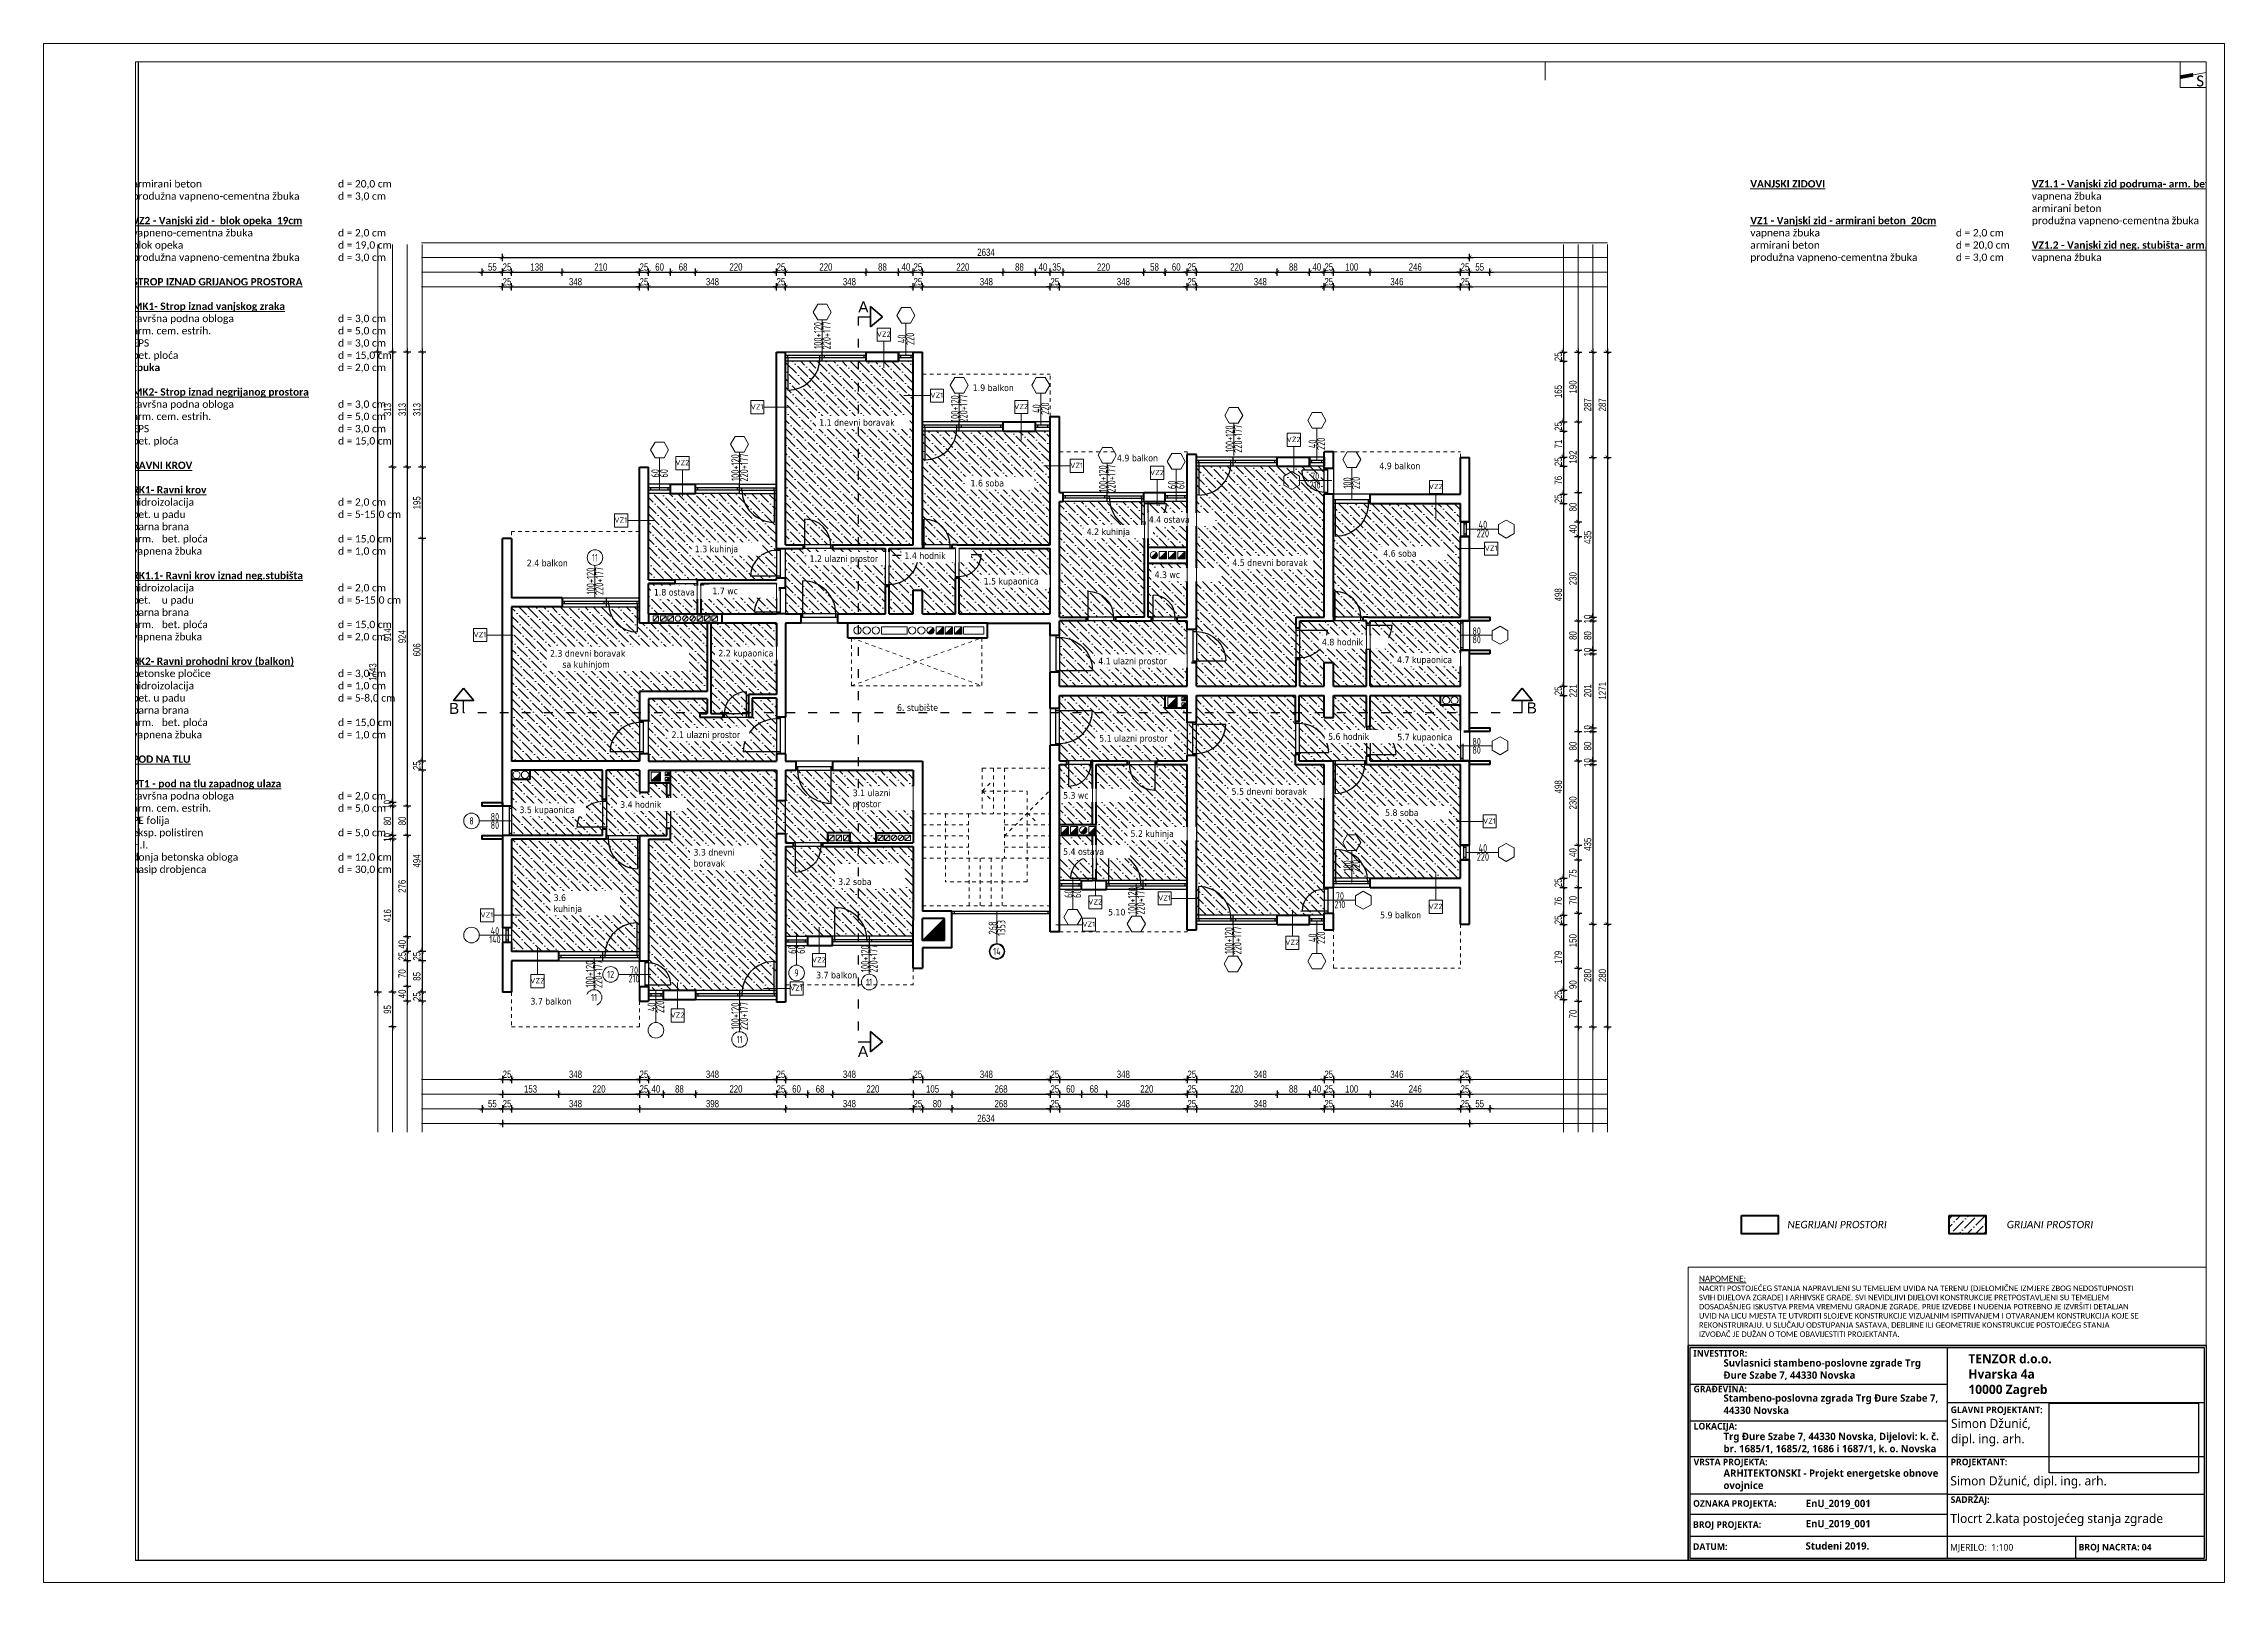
# Paper-space layout '2.Kat_1_100' of a CAD drawing. Header units: millimetres. Extents: x -1 to 593, y 0 to 419.
# The model-space entities are those that its viewports show. They can reach past a viewport. Long polylines and large blocks are cut down to what shows.
import ezdxf
from ezdxf.enums import TextEntityAlignment as Align

# ---------------------------------------------------------------- set-up
doc = ezdxf.new("R2010")
doc.units = ezdxf.units.MM
doc.header["$PDMODE"] = 2
for name, pattern in [('ACAD_ISO03W100', [30, 12, -18]), ('HIDDEN', [0.375, 0.25, -0.125]), ('HIDDENX2', [19.05, 12.7, -6.35])]:
    doc.linetypes.add(name, pattern=pattern)
doc.layers.get('0').update_dxf_attribs({"lineweight": 0})
doc.layers.get('Defpoints').update_dxf_attribs({"color": 250, "lineweight": 0})
for name, color, linetype, lineweight in [('05-podgled-tanko', 144, 'HIDDEN', 0), ('06-hatch_grijano', 30, 'Continuous', 0), ('07-kote', 70, 'Continuous', 9), ('09-oznaka stavke', 1, 'Continuous', 0), ('5-TX', 113, 'Continuous', 5), ('_MV', 240, 'Continuous', 0), ('_SASTAVNICA', 7, 'Continuous', 0), ('FIZIKA', 4, 'Continuous', 30), ('konture', 7, 'Continuous', 30), ('Kote', 1, 'Continuous', 15), ('sastavnica', 7, 'Continuous', 5), ('TP_01 - 0.50', 1, 'Continuous', 40), ('TP_07 - 0.20', 255, 'Continuous', 20)]:
    doc.layers.add(name, color=color, linetype=linetype, lineweight=lineweight)
doc.layers.add('SAST_Linija sastavnice', color=255, linetype='Continuous', plot=False)
for name, color, linetype in [('SAST_Tekst i Sastavnica', 7, 'Continuous'), ('TP_Hatch', 252, 'Continuous'), ('TP_Hidden', 8, 'HIDDENX2'), ('TP_Otvori', 8, 'Continuous'), ('TP_Otvori.block', 8, 'Continuous'), ('zidovi', 1, 'Continuous')]:
    doc.layers.add(name, color=color, linetype=linetype)
doc.styles.add('ARIAL', font='arial.ttf')
doc.styles.add('isocpeur', font='isocpeur.ttf')
doc.styles.add('OPIS', font='hrcom.shx', dxfattribs={"width": 0.8, "height": 20})
doc.styles.add('OPISI', font='swissl.ttf')
doc.styles.get("Standard").update_dxf_attribs({"font": 'arial.ttf', "height": 600})
doc.styles.add('tahoma10', font='tahoma.ttf', dxfattribs={"height": 2})
doc.styles.add('Tekst15', font='arial.ttf', dxfattribs={"height": 15})
doc.dimstyles.new('ISO-25', dxfattribs={"dimtxt": 20, "dimasz": 10, "dimexe": 10, "dimexo": 10, "dimgap": 4, "dimtad": 1, "dimdec": 0, "dimtxsty": 'OPIS', "dimblk": 'ARCHTICK', "dimcen": 10, "dimdle": 10, "dimadec": 0, "dimazin": 0, "dimtfac": 1, "dimtdec": 0, "dimtix": 1, "dimtmove": 0, "dimatfit": 3, "dimldrblk": 'ARCHTICK', "dimfxl": 10, "dimfxlon": 1, "dimarcsym": 0})
picture_1 = doc.add_image_def('image1.png', size_in_pixel=(240, 112))

psp = doc.layouts.new('2.Kat_1_100')

# ---------------------------------------------------------------- texts
at = {"color": 1, "char_height": 2, "attachment_point": 4}
for s, insert, width in [('{\\fCalibri|b0|i1|c238|p34;\\C256; NEGRIJANI PROSTORI}', (473.42, 97.53), 29.9383), ('{\\fCalibri|b0|i1|c238|p34;\\C256; GRIJANI PROSTORI}', (533.16, 97.53), 26.1293)]:
    psp.add_mtext(s, dxfattribs=dict(at, insert=insert, width=width))
at = {"layer": '_SASTAVNICA'}
for s, insert, char_height, width, attachment_point in [('{\\fCalibri|b0|i0|c238|p34;S}', (585.46, 410.54), 3, 7, 1), ('{\\fCalibri|b0|i0|c238|p34;\\LNAPOMENE: \\fCalibri|b1|i0|c238|p34;\\H0.93747x;\\l\\P\\fCalibri|b0|i0|c238|p34;NACRTI POSTOJEĆEG STANJA NAPRAVLJENI SU TEMELJEM UVIDA NA TERENU (DJELOMIČNE IZMJERE ZBOG NEDOSTUPNOSTI SVIH DIJELOVA ZGRADE) I ARHIVSKE GRAĐE. SVI NEVIDLJIVI DIJELOVI KONSTRUKCIJE PRETPOSTAVLJENI SU TEMELJEM DOSADAŠNJEG ISKUSTVA PREMA VREMENU GRADNJE ZGRADE. PRIJE IZVEDBE I NUĐENJA POTREBNO JE IZVRŠITI DETALJAN UVID NA LICU MJESTA TE UTVRDITI SLOJEVE KONSTRUKCIJE VIZUALNIM ISPITIVANJEM I OTVARANJEM KONSTRUKCIJA KOJE SE REKONSTRUIRAJU. U SLUČAJU ODSTUPANJA SASTAVA, DEBLJINE ILI GEOMETRIJE KONSTRUKCIJE POSTOJEĆEG STANJA IZVOĐAČ JE DUŽAN O TOME OBAVIJESTITI PROJEKTANTA.\\C7; }', (450.02, 75.25), 1.6, 120.2696, 4)]:
    psp.add_mtext(s, dxfattribs=dict(at, insert=insert, char_height=char_height, width=width, attachment_point=attachment_point))
at = {"layer": 'SAST_Tekst i Sastavnica', "attachment_point": 1, "style": 'OPISI'}
for s, insert, char_height, width in [('\\fSegoe UI Semibold|b0|i0;INVESTITOR:', (448.51, 63.35), 1.8, 18.3788), ('\\fSegoe UI Semibold|b0|i0|c238;GRAĐEVINA:', (448.57, 53.64), 1.8, 18.9026), ('{\\fSegoe UI Semilight|b1|i0|c238|p34;Stambeno-poslovna zgrada Trg Đure Szabe 7, 44330 Novska}', (456.71, 51.28), 2, 60.2044), ('\\fSegoe UI Semibold|b0|i0;GLAVNI PROJEKTANT:', (518.57, 47.98), 1.8, 29.1605), ('\\fSegoe UI Semibold|b0|i0;LOKACIJA:', (448.57, 43.51), 1.8, 18.9026), ('{\\fSegoe UI Semilight|b1|i0|c238|p34;Trg Đure Szabe 7, 44330 Novska, Dijelovi: k. č. br. 1685/1, 1685/2, 1686 i 1687/1, k. o. Novska}', (456.71, 40.83), 2, 60.2044), ('\\fSegoe UI Semibold|b0|i0;VRSTA PROJEKTA:', (448.57, 33.76), 1.8, 34.2514), ('\\fSegoe UI Semilight|b1|i0;ARHITEKTONSKI - Projekt energetske obnove ovojnice', (456.71, 30.83), 2, 58.8493), ('\\fSegoe UI Semibold|b0|i0;PROJEKTANT:', (518.57, 33.76), 1.8, 18.9026), ('\\fSegoe UI Semibold|b0|i0;SADRŽAJ:', (518.57, 23.51), 1.8, 18.9026), ('{\\fSegoe UI Semilight|b1|i0|c238|p34;EnU_2019_001}', (479.11, 22.57), 2, 40.0376), ('{\\fSegoe UI Semilight|b1|i0|c238|p34;EnU_2019_001}', (479.11, 17.07), 2, 40.0376), ('{\\fSegoe UI Semilight|b1|i0|c238|p34;Studeni 2019.}', (479.07, 11), 2, 40.0376)]:
    psp.add_mtext(s, dxfattribs=dict(at, insert=insert, char_height=char_height, width=width))
at = {"layer": 'SAST_Tekst i Sastavnica', "color": 1, "insert": (456.71, 60.86), "char_height": 2, "width": 60.2044, "attachment_point": 1, "style": 'OPISI'}
psp.add_mtext('{\\fSegoe UI Semilight|b1|i0|c238|p34;\\C256;Suvlasnici stambeno-poslovne zgrade Trg Đure Szabe 7, 44330 Novska}', dxfattribs=at)
at = {"layer": 'SAST_Tekst i Sastavnica', "char_height": 1.8, "attachment_point": 4, "style": 'ARIAL'}
for s, insert in [('\\fSegoe UI Semibold|b0|i0;OZNAKA PROJEKTA:', (448.42, 21.3)), ('\\fSegoe UI Semibold|b0|i0;BROJ PROJEKTA:', (448.42, 15.56)), ('\\fSegoe UI Semibold|b0|i0;DATUM:', (448.42, 9.8)), ('\\fSegoe UI Semilight|b0|i0;MJERILO:  1:100', (518.42, 9.39)), ('{\\fSegoe UI Semibold|b0|i0|c0|p34;BROJ NACRTA: \\fSegoe UI Semibold|b0|i0|c238|p34;04}', (553.42, 9.4))]:
    psp.add_mtext(s, dxfattribs=dict(at, insert=insert))
at = {"layer": 'sastavnica', "insert": (520.02, 56.39), "char_height": 2.5, "width": 54.0003, "attachment_point": 4}
psp.add_mtext('\\fSegoe UI Semibold|b1|i0;    TENZOR d.o.o.\\P    Hvarska 4a\\P    10000 Zagreb', dxfattribs=at)
at = {"layer": 'sastavnica', "char_height": 2.5, "attachment_point": 4, "style": 'ARIAL'}
for s, insert, width in [('{\\fSegoe UI Semilight|b0|i0|c238|p34;Simon Džunić, \\Pdipl. ing. arh.}', (518.68, 40.87), 47.5), ('\\fSegoe UI Semilight|b0|i0|c238;Simon Džunić, dipl. ing. arh.', (518.49, 27.32), 47.5), ('{\\fSegoe UI Semilight|b0|i0|c238|p34;Tlocrt 2.kata postojećeg stanja zgrade }', (518.49, 17.07), 70.0559)]:
    psp.add_mtext(s, dxfattribs=dict(at, insert=insert, width=width))

msp = doc.modelspace()

# ---------------------------------------------------------------- texts
at = {"color": 1}
note = msp.add_mtext_static_columns([''] * 3, width=766.858, gutter_width=0, height=218.2, dxfattribs=dict(at, insert=(212420, -221207.6), char_height=20, attachment_point=1))
for column, words in zip([note] + note.columns.linked_columns, ['{\\fCalibri|b1|i0|c238|p34;\\L\\C256;VANJSKI ZIDOVI\\fCalibri|b0|i0|c238|p34;\\l\\P\\P\\fCalibri|b1|i0|c238|p34;\\L\\PVZ1 - Vanjski zid - armirani beton  20cm \\l\\P\\fCalibri|b0|i0|c238|p34;vapnena žbuka^I                        ^I^Id = 2,0 cm\\Parmirani beton^I^I^I^I^Id = 20,0 cm\\Pprodužna vapneno-cementna žbuka^I^Id = 3,0 cm\\fCalibri|b1|i0|c238|p34;\\L\\P\\PVZ1.1 - Vanjski zid podruma- arm. beton  20cm \\l\\P\\fCalibri|b0|i0|c238|p34;vapnena žbuka^I                        ^I^Id = 2,0 cm\\Parmirani beton^I^I^I^I^Id = 20,0 cm\\Pprodužna vapneno-cementna žbuka^I^Id = 3,0 cm\\fCalibri|b1|i0|c238|p34;\\L\\P\\PVZ1.2 - Vanjski zid neg. stubišta- arm. beton  20cm \\l\\P\\fCalibri|b0|i0|c238|p34;vapnena žbuka^I                        ^I^Id = 2,0 cm\\Parmirani beton^I^I^I^I^Id = 20,0 cm\\Pprodužna vapneno-cementna žbuka^I^Id = 3,0 cm\\fCalibri|b1|i0|c238|p34;\\L\\P\\PVZ2 - Vanjski zid -  blok opeka  19cm\\l \\L\\P\\fCalibri|b0|i0|c238|p34;\\lvapneno-cementna žbuka^I^I^Id = 2,0 cm\\Pblok opeka^I^I^I^I^I^Id = 19,0 cm\\Pprodužna vapneno-cementna žbuka^I^Id = 3,0 cm\\P\\P\\fCalibri|b1|i0|c238|p34;\\LSTROP IZNAD GRIJANOG PROSTORA\\P \\PMK1- Strop iznad vanjskog zraka\\l\\P\\fCalibri|b0|i0|c238|p34;završna podna obloga ^I^I^I^Id = 3,0 cm\\Parm. cem. estrih.^I^I^I^I^Id = 5,0 cm\\PEPS^I^I^I^I^I^I^Id = 3,0 cm\\Pbet. ploća^I^I^I^I^I^Id = 15,0 cm\\fCalibri|b1|i0|c238|p34;\\Pžbuka ^I^I^I^I^I^I\\fCalibri|b0|i0|c238|p34;d = 2,0 cm\\fCalibri|b1|i0|c238|p34;\\P\\L\\PMK2- Strop iznad negrijanog prostora\\l\\P\\fCalibri|b0|i0|c238|p34;završna podna obloga ^I^I^I^Id = 3,0 cm\\Parm. cem. estrih.^I^I^I^I^Id = 5,0 cm\\PEPS^I^I^I^I^I^I^Id = 3,0 cm\\Pbet. ploća^I^I^I^I^I^Id = 15,0 cm\\fCalibri|b1|i0|c238|p34;\\P\\P\\LRAVNI KROV\\P\\l \\P\\LRK1- Ravni krov \\P\\fCalibri|b0|i0|c238|p34;\\lhidroizolacija^I^I^I^I^Id = 2,0 cm\\Pbet. u padu^I^I^I^I^I^Id = 5-15,0 cm\\Pparna brana\\fCalibri|b1|i0|c238|p34;\\P\\fCalibri|b0|i0|c238|p34;arm.^Ibet. ploća^I^I^I^I^Id = 15,0 cm\\Pvapnena žbuka^I^I^I^I^Id = 1,0 cm\\P\\P\\fCalibri|b1|i0|c238|p34;\\LRK1.1- Ravni krov iznad neg.stubišta\\P\\fCalibri|b0|i0|c238|p34;\\lhidroizolacija^I^I^I^I^Id = 2,0 cm\\Pbet.^Iu padu^I^I^I^I^Id = 5-15,0 cm\\Pparna brana\\fCalibri|b1|i0|c238|p34;\\P\\fCalibri|b0|i0|c238|p34;arm.^Ibet. ploća^I^I^I^I^Id = 15,0 cm\\Pvapnena žbuka^I^I^I^I^Id = 2,0 cm\\fCalibri|b1|i0|c238|p34;\\P\\P\\LRK2- Ravni prohodni krov (balkon)\\P\\fCalibri|b0|i0|c238|p34;\\lbetonske pločice^I\\fCalibri|b1|i0|c238|p34;^I^I^I^I\\fCalibri|b0|i0|c238|p34;d = 3,0 cm\\fCalibri|b1|i0|c238|p34;\\P\\fCalibri|b0|i0|c238|p34;hidroizolacija^I^I^I^I^Id = 1,0 cm\\Pbet. u padu^I^I^I^I^I^Id = 5-8,0 cm\\Pparna brana\\fCalibri|b1|i0|c238|p34;\\P\\fCalibri|b0|i0|c238|p34;arm.^Ibet. ploća^I^I^I^I^Id = 15,0 cm\\Pvapnena žbuka^I^I^I^I^Id = 1,0 cm\\fCalibri|b1|i0|c238|p34;\\P\\P\\LPOD NA TLU\\P\\l\\P\\LPT1 - pod na tlu zapadnog ulaza\\P\\fCalibri|b0|i0|c238|p34;\\lzavršna podna obloga ^I^I^I^Id = 2,0 cm\\Parm. cem. estrih.^I^I^I^I^Id = 5,0 cm\\PPE folija\\Peksp. polistiren ^I^I^I^I^Id = 5,0 cm\\PH.I.\\Pdonja betonska obloga ^I^I^I^Id = 12,0 cm\\Pnasip drobjenca^I^I^I^I^Id = 30,0 cm\\P\\P}', '', '']):
    column.text = words
note = msp.add_mtext_static_columns([''] * 3, width=766.858, gutter_width=0, height=218.2, dxfattribs=dict(at, insert=(218360, -221207.6), char_height=20, attachment_point=1))
for column, words in zip([note] + note.columns.linked_columns, ['{\\fCalibri|b1|i0|c238|p34;\\L\\C256;VANJSKI ZIDOVI\\fCalibri|b0|i0|c238|p34;\\l\\P\\P\\fCalibri|b1|i0|c238|p34;\\L\\PVZ1 - Vanjski zid - armirani beton  20cm \\l\\P\\fCalibri|b0|i0|c238|p34;vapnena žbuka^I                        ^I^Id = 2,0 cm\\Parmirani beton^I^I^I^I^Id = 20,0 cm\\Pprodužna vapneno-cementna žbuka^I^Id = 3,0 cm\\fCalibri|b1|i0|c238|p34;\\L\\P\\PVZ1.1 - Vanjski zid podruma- arm. beton  20cm \\l\\P\\fCalibri|b0|i0|c238|p34;vapnena žbuka^I                        ^I^Id = 2,0 cm\\Parmirani beton^I^I^I^I^Id = 20,0 cm\\Pprodužna vapneno-cementna žbuka^I^Id = 3,0 cm\\fCalibri|b1|i0|c238|p34;\\L\\P\\PVZ1.2 - Vanjski zid neg. stubišta- arm. beton  20cm \\l\\P\\fCalibri|b0|i0|c238|p34;vapnena žbuka^I                        ^I^Id = 2,0 cm\\Parmirani beton^I^I^I^I^Id = 20,0 cm\\Pprodužna vapneno-cementna žbuka^I^Id = 3,0 cm\\fCalibri|b1|i0|c238|p34;\\L\\P\\PVZ2 - Vanjski zid -  blok opeka  19cm\\l \\L\\P\\fCalibri|b0|i0|c238|p34;\\lvapneno-cementna žbuka^I^I^Id = 2,0 cm\\Pblok opeka^I^I^I^I^I^Id = 19,0 cm\\Pprodužna vapneno-cementna žbuka^I^Id = 3,0 cm\\P\\P\\fCalibri|b1|i0|c238|p34;\\LSTROP IZNAD GRIJANOG PROSTORA\\P \\PMK1- Strop iznad vanjskog zraka\\l\\P\\fCalibri|b0|i0|c238|p34;završna podna obloga ^I^I^I^Id = 3,0 cm\\Parm. cem. estrih.^I^I^I^I^Id = 5,0 cm\\PEPS^I^I^I^I^I^I^Id = 3,0 cm\\Pbet. ploća^I^I^I^I^I^Id = 15,0 cm\\fCalibri|b1|i0|c238|p34;\\Pžbuka ^I^I^I^I^I^I\\fCalibri|b0|i0|c238|p34;d = 2,0 cm\\fCalibri|b1|i0|c238|p34;\\P\\L\\PMK2- Strop iznad negrijanog prostora\\l\\P\\fCalibri|b0|i0|c238|p34;završna podna obloga ^I^I^I^Id = 3,0 cm\\Parm. cem. estrih.^I^I^I^I^Id = 5,0 cm\\PEPS^I^I^I^I^I^I^Id = 3,0 cm\\Pbet. ploća^I^I^I^I^I^Id = 15,0 cm\\fCalibri|b1|i0|c238|p34;\\P\\P\\LRAVNI KROV\\P\\l \\P\\LRK1- Ravni krov \\P\\fCalibri|b0|i0|c238|p34;\\lhidroizolacija^I^I^I^I^Id = 2,0 cm\\Pbet. u padu^I^I^I^I^I^Id = 5-15,0 cm\\Pparna brana\\fCalibri|b1|i0|c238|p34;\\P\\fCalibri|b0|i0|c238|p34;arm.^Ibet. ploća^I^I^I^I^Id = 15,0 cm\\Pvapnena žbuka^I^I^I^I^Id = 1,0 cm\\P\\P\\fCalibri|b1|i0|c238|p34;\\LRK1.1- Ravni krov iznad neg.stubišta\\P\\fCalibri|b0|i0|c238|p34;\\lhidroizolacija^I^I^I^I^Id = 2,0 cm\\Pbet.^Iu padu^I^I^I^I^Id = 5-15,0 cm\\Pparna brana\\fCalibri|b1|i0|c238|p34;\\P\\fCalibri|b0|i0|c238|p34;arm.^Ibet. ploća^I^I^I^I^Id = 15,0 cm\\Pvapnena žbuka^I^I^I^I^Id = 2,0 cm\\fCalibri|b1|i0|c238|p34;\\P\\P\\LRK2- Ravni prohodni krov (balkon)\\P\\fCalibri|b0|i0|c238|p34;\\lbetonske pločice^I\\fCalibri|b1|i0|c238|p34;^I^I^I^I\\fCalibri|b0|i0|c238|p34;d = 3,0 cm\\fCalibri|b1|i0|c238|p34;\\P\\fCalibri|b0|i0|c238|p34;hidroizolacija^I^I^I^I^Id = 1,0 cm\\Pbet. u padu^I^I^I^I^I^Id = 5-8,0 cm\\Pparna brana\\fCalibri|b1|i0|c238|p34;\\P\\fCalibri|b0|i0|c238|p34;arm.^Ibet. ploća^I^I^I^I^Id = 15,0 cm\\Pvapnena žbuka^I^I^I^I^Id = 1,0 cm\\fCalibri|b1|i0|c238|p34;\\P\\P\\LPOD NA TLU\\P\\l\\P\\LPT1 - pod na tlu zapadnog ulaza\\P\\fCalibri|b0|i0|c238|p34;\\lzavršna podna obloga ^I^I^I^Id = 2,0 cm\\Parm. cem. estrih.^I^I^I^I^Id = 5,0 cm\\PPE folija\\Peksp. polistiren ^I^I^I^I^Id = 5,0 cm\\PH.I.\\Pdonja betonska obloga ^I^I^I^Id = 12,0 cm\\Pnasip drobjenca^I^I^I^I^Id = 30,0 cm\\P\\P}', '', '']):
    column.text = words
at = {"layer": '07-kote', "linetype": 'ByBlock', "ltscale": 5, "char_height": 18, "attachment_point": 1, "style": 'tahoma10', "bg_fill": 2}
for s, insert in [('2.4 balkon ', (215027.8, -222241.6)), ('\\pt90;6. stubište', (216036.1, -222635.2)), ('5.10', (216610.8, -223192.4)), ('5.9 balkon ', (217351.8, -223200.3))]:
    msp.add_mtext_dynamic_manual_height_columns(s, width=171.793, gutter_width=10, heights=[2.54], dxfattribs=dict(at, insert=insert))
at = {"layer": 'Kote', "char_height": 30, "width": 9972.386, "attachment_point": 1, "style": 'Tekst15'}
for s, insert in [('\\A1;A', (215930.5, -221538)), ('\\A1;B', (214815.8, -222631.5)), ('\\A1;B', (217750.8, -222630.1)), ('\\A1;A', (215929.6, -223565.7))]:
    msp.add_mtext(s, dxfattribs=dict(at, insert=insert))

# ---------------------------------------------------------------- blocks, each defined once
blk = doc.blocks.new('*U656')
at = {"layer": 'TP_Otvori'}
for p, q in [((5, 0), (5, 90)), ((5, 0), (0, 0)), ((95, 0), (5, 0)), ((5, -10), (5, 0)), ((95, -10), (95, 0)), ((95, 0), (100, 0)), ((100, -10), (0, -10))]:
    blk.add_line(p, q, dxfattribs=at)
blk.add_arc((5, 0), 90, 0.00001, 90.00001, dxfattribs=at)
blk = doc.blocks.new('*U654')
at = {"layer": 'TP_Otvori'}
for p, q in [((5, 0), (5, 80)), ((5, 0), (0, 0)), ((85, 0), (5, 0)), ((5, -10), (5, 0)), ((85, -10), (85, 0)), ((85, 0), (90, 0)), ((90, -10), (0, -10))]:
    blk.add_line(p, q, dxfattribs=at)
blk.add_arc((5, 0), 80, 0.00001, 90.00001, dxfattribs=at)
blk = doc.blocks.new('*U658')
at = {"layer": 'TP_Otvori'}
for p, q in [((5, 0), (5, 60)), ((5, 0), (0, 0)), ((65, 0), (5, 0)), ((5, -10), (5, 0)), ((65, -10), (65, 0)), ((65, 0), (70, 0)), ((70, -10), (0, -10))]:
    blk.add_line(p, q, dxfattribs=at)
blk.add_arc((5, 0), 60, 0.00001, 90.00001, dxfattribs=at)
blk = doc.blocks.new('*U655')
at = {"layer": 'TP_Otvori'}
for p, q in [((5, 0), (5, 70)), ((5, 0), (0, 0)), ((75, 0), (5, 0)), ((5, -10), (5, 0)), ((75, -10), (75, 0)), ((75, 0), (80, 0)), ((80, -10), (0, -10))]:
    blk.add_line(p, q, dxfattribs=at)
blk.add_arc((5, 0), 70, 0.00001, 90.00001, dxfattribs=at)
blk = doc.blocks.new('*U664')
at = {"layer": 'TP_01 - 0.50'}
for p, q in [((0, 0), (0, -30)), ((48, 0), (48, -30))]:
    blk.add_line(p, q, dxfattribs=at)
at = {"layer": 'TP_Otvori'}
for p, q in [((0, 0), (48, 0)), ((0, -11.3), (48, -11.3)), ((0, -18.8), (48, -18.8)), ((0, -30), (48, -30)), ((7.5, -11.3), (7.5, -18.8)), ((40.5, -11.3), (40.5, -18.8))]:
    blk.add_line(p, q, dxfattribs=at)
blk = doc.blocks.new('*U666')
at = {"layer": 'TP_01 - 0.50'}
for p, q in [((0, 0), (0, -30)), ((72, 0), (72, -30))]:
    blk.add_line(p, q, dxfattribs=at)
at = {"layer": 'TP_Otvori'}
for p, q in [((0, 0), (72, 0)), ((0, -11.3), (72, -11.3)), ((0, -18.8), (72, -18.8)), ((0, -30), (72, -30)), ((7.5, -11.3), (7.5, -18.8)), ((64.5, -11.3), (64.5, -18.8))]:
    blk.add_line(p, q, dxfattribs=at)
blk = doc.blocks.new('*U663')
at = {"layer": 'TP_01 - 0.50'}
for p, q in [((0, 0), (0, -30)), ((72, 0), (72, -30))]:
    blk.add_line(p, q, dxfattribs=at)
at = {"layer": 'TP_Otvori'}
for p, q in [((0, 0), (72, 0)), ((0, -11.3), (72, -11.3)), ((0, -18.8), (72, -18.8)), ((0, -30), (72, -30)), ((7.5, -11.3), (7.5, -18.8)), ((64.5, -11.3), (64.5, -18.8))]:
    blk.add_line(p, q, dxfattribs=at)
blk = doc.blocks.new('*U660')
at = {"layer": 'TP_Otvori'}
for p, q in [((5, 0), (0, 0)), ((5, 0), (5, 50)), ((55, 0), (5, 0)), ((5, -10), (5, 0)), ((55, -10), (55, 0)), ((55, 0), (60, 0)), ((60, -10), (0, -10))]:
    blk.add_line(p, q, dxfattribs=at)
blk.add_arc((5, 0), 50, 0.00001, 90.00001, dxfattribs=at)
blk = doc.blocks.new('*U662')
at = {"layer": 'TP_Otvori'}
for p, q in [((5, 0), (5, 75)), ((5, 0), (0, 0)), ((80, 0), (5, 0)), ((5, -10), (5, 0)), ((80, -10), (80, 0)), ((80, 0), (85, 0)), ((85, -10), (0, -10))]:
    blk.add_line(p, q, dxfattribs=at)
blk.add_arc((5, 0), 75, 0.00001, 90.00001, dxfattribs=at)
blk = doc.blocks.new('_ArchTick')
at = {"color": 0, "linetype": 'ByBlock', "lineweight": 0, "const_width": 0.15}
blk.add_lwpolyline([(-0.5, -0.5), (0.5, 0.5)], dxfattribs=at)
blk = doc.blocks.new('*D731')
at = {"layer": '07-kote', "color": 0, "linetype": 'Continuous', "lineweight": -2, "ltscale": 0.5, "transparency": 16777216}
for p, q in [((214961.4, -221498.2), (214951.4, -221498.2)), ((214961.4, -221508.2), (214961.4, -221488.2)), ((214961.4, -221498.2), (214986.4, -221498.2)), ((214986.4, -221508.2), (214986.4, -221488.2)), ((214986.4, -221498.2), (214996.4, -221498.2))]:
    blk.add_line(p, q, dxfattribs=at)
at = {"layer": 'Defpoints', "color": 0, "linetype": 'Continuous', "ltscale": 0.5, "transparency": 16777216}
for p in [(214986.4, -221498.2), (214961.4, -222032.7), (214986.4, -222032.7)]:
    blk.add_point(p, dxfattribs=at)
at = {"layer": '07-kote', "color": 0, "linetype": 'Continuous', "lineweight": -2, "ltscale": 0.5, "transparency": 16777216, "xscale": 10, "yscale": 10, "zscale": 10}
blk.add_blockref('_ArchTick', (214961.4, -221498.2), dxfattribs=at)
at = {"layer": '07-kote', "color": 0, "linetype": 'Continuous', "lineweight": -2, "ltscale": 0.5, "transparency": 16777216, "xscale": 10, "yscale": 10, "zscale": 10, "rotation": 180}
blk.add_blockref('_ArchTick', (214986.4, -221498.2), dxfattribs=at)
at = {"layer": '07-kote', "color": 0, "linetype": 'Continuous', "lineweight": 15, "ltscale": 0.5, "transparency": 16777216, "insert": (214973.9, -221484.2), "char_height": 20, "attachment_point": 5, "style": 'OPIS'}
blk.add_mtext('25', dxfattribs=at)
blk = doc.blocks.new('*D732')
at = {"layer": '07-kote', "color": 0, "linetype": 'Continuous', "lineweight": -2, "ltscale": 0.5, "transparency": 16777216}
for p, q in [((214976.4, -221498.2), (215344.4, -221498.2)), ((214986.4, -221508.2), (214986.4, -221488.2)), ((215334.4, -221508.2), (215334.4, -221488.2))]:
    blk.add_line(p, q, dxfattribs=at)
at = {"layer": 'Defpoints', "color": 0, "linetype": 'Continuous', "ltscale": 0.5, "transparency": 16777216}
for p in [(215334.4, -221498.2), (215334.4, -221837.7), (214986.4, -222032.7)]:
    blk.add_point(p, dxfattribs=at)
at = {"layer": '07-kote', "color": 0, "linetype": 'Continuous', "lineweight": -2, "ltscale": 0.5, "transparency": 16777216, "xscale": 10, "yscale": 10, "zscale": 10, "rotation": 180}
blk.add_blockref('_ArchTick', (214986.4, -221498.2), dxfattribs=at)
at = {"layer": '07-kote', "color": 0, "linetype": 'Continuous', "lineweight": -2, "ltscale": 0.5, "transparency": 16777216, "xscale": 10, "yscale": 10, "zscale": 10}
blk.add_blockref('_ArchTick', (215334.4, -221498.2), dxfattribs=at)
at = {"layer": '07-kote', "color": 0, "linetype": 'Continuous', "lineweight": 15, "ltscale": 0.5, "transparency": 16777216, "insert": (215160.4, -221484.2), "char_height": 20, "attachment_point": 5, "style": 'OPIS'}
blk.add_mtext('348', dxfattribs=at)
blk = doc.blocks.new('*D733')
at = {"layer": '07-kote', "color": 0, "linetype": 'Continuous', "lineweight": -2, "ltscale": 0.5, "transparency": 16777216}
for p, q in [((215334.4, -221498.2), (215324.4, -221498.2)), ((215334.4, -221508.2), (215334.4, -221488.2)), ((215334.4, -221498.2), (215359.4, -221498.2)), ((215359.4, -221508.2), (215359.4, -221488.2)), ((215359.4, -221498.2), (215369.4, -221498.2))]:
    blk.add_line(p, q, dxfattribs=at)
at = {"layer": 'Defpoints', "color": 0, "linetype": 'Continuous', "ltscale": 0.5, "transparency": 16777216}
for p in [(215359.4, -221498.2), (215334.4, -221837.7), (215359.4, -221837.7)]:
    blk.add_point(p, dxfattribs=at)
at = {"layer": '07-kote', "color": 0, "linetype": 'Continuous', "lineweight": -2, "ltscale": 0.5, "transparency": 16777216, "xscale": 10, "yscale": 10, "zscale": 10}
blk.add_blockref('_ArchTick', (215334.4, -221498.2), dxfattribs=at)
at = {"layer": '07-kote', "color": 0, "linetype": 'Continuous', "lineweight": -2, "ltscale": 0.5, "transparency": 16777216, "xscale": 10, "yscale": 10, "zscale": 10, "rotation": 180}
blk.add_blockref('_ArchTick', (215359.4, -221498.2), dxfattribs=at)
at = {"layer": '07-kote', "color": 0, "linetype": 'Continuous', "lineweight": 15, "ltscale": 0.5, "transparency": 16777216, "insert": (215346.9, -221484.2), "char_height": 20, "attachment_point": 5, "style": 'OPIS'}
blk.add_mtext('25', dxfattribs=at)
blk = doc.blocks.new('*D734')
at = {"layer": '07-kote', "color": 0, "linetype": 'Continuous', "lineweight": -2, "ltscale": 0.5, "transparency": 16777216}
for p, q in [((215349.4, -221498.2), (215717.4, -221498.2)), ((215359.4, -221508.2), (215359.4, -221488.2)), ((215707.4, -221508.2), (215707.4, -221488.2))]:
    blk.add_line(p, q, dxfattribs=at)
at = {"layer": 'Defpoints', "color": 0, "linetype": 'Continuous', "ltscale": 0.5, "transparency": 16777216}
for p in [(215707.4, -221498.2), (215707.4, -221635.7), (215359.4, -221837.7)]:
    blk.add_point(p, dxfattribs=at)
at = {"layer": '07-kote', "color": 0, "linetype": 'Continuous', "lineweight": -2, "ltscale": 0.5, "transparency": 16777216, "xscale": 10, "yscale": 10, "zscale": 10, "rotation": 180}
blk.add_blockref('_ArchTick', (215359.4, -221498.2), dxfattribs=at)
at = {"layer": '07-kote', "color": 0, "linetype": 'Continuous', "lineweight": -2, "ltscale": 0.5, "transparency": 16777216, "xscale": 10, "yscale": 10, "zscale": 10}
blk.add_blockref('_ArchTick', (215707.4, -221498.2), dxfattribs=at)
at = {"layer": '07-kote', "color": 0, "linetype": 'Continuous', "lineweight": 15, "ltscale": 0.5, "transparency": 16777216, "insert": (215533.4, -221484.2), "char_height": 20, "attachment_point": 5, "style": 'OPIS'}
blk.add_mtext('348', dxfattribs=at)
blk = doc.blocks.new('*D735')
at = {"layer": '07-kote', "color": 0, "linetype": 'Continuous', "lineweight": -2, "ltscale": 0.5, "transparency": 16777216}
for p, q in [((215707.4, -221498.2), (215697.4, -221498.2)), ((215707.4, -221508.2), (215707.4, -221488.2)), ((215707.4, -221498.2), (215732.4, -221498.2)), ((215732.4, -221508.2), (215732.4, -221488.2)), ((215732.4, -221498.2), (215742.4, -221498.2))]:
    blk.add_line(p, q, dxfattribs=at)
at = {"layer": 'Defpoints', "color": 0, "linetype": 'Continuous', "ltscale": 0.5, "transparency": 16777216}
for p in [(215732.4, -221498.2), (215707.4, -221635.7), (215732.4, -221635.7)]:
    blk.add_point(p, dxfattribs=at)
at = {"layer": '07-kote', "color": 0, "linetype": 'Continuous', "lineweight": -2, "ltscale": 0.5, "transparency": 16777216, "xscale": 10, "yscale": 10, "zscale": 10}
blk.add_blockref('_ArchTick', (215707.4, -221498.2), dxfattribs=at)
at = {"layer": '07-kote', "color": 0, "linetype": 'Continuous', "lineweight": -2, "ltscale": 0.5, "transparency": 16777216, "xscale": 10, "yscale": 10, "zscale": 10, "rotation": 180}
blk.add_blockref('_ArchTick', (215732.4, -221498.2), dxfattribs=at)
at = {"layer": '07-kote', "color": 0, "linetype": 'Continuous', "lineweight": 15, "ltscale": 0.5, "transparency": 16777216, "insert": (215719.9, -221484.2), "char_height": 20, "attachment_point": 5, "style": 'OPIS'}
blk.add_mtext('25', dxfattribs=at)
blk = doc.blocks.new('*D736')
at = {"layer": '07-kote', "color": 0, "linetype": 'Continuous', "lineweight": -2, "ltscale": 0.5, "transparency": 16777216}
for p, q in [((215722.4, -221498.2), (216090.4, -221498.2)), ((215732.4, -221508.2), (215732.4, -221488.2)), ((216080.4, -221508.2), (216080.4, -221488.2))]:
    blk.add_line(p, q, dxfattribs=at)
at = {"layer": 'Defpoints', "color": 0, "linetype": 'Continuous', "ltscale": 0.5, "transparency": 16777216}
for p in [(216080.4, -221498.2), (215732.4, -221635.7), (216080.4, -221635.7)]:
    blk.add_point(p, dxfattribs=at)
at = {"layer": '07-kote', "color": 0, "linetype": 'Continuous', "lineweight": -2, "ltscale": 0.5, "transparency": 16777216, "xscale": 10, "yscale": 10, "zscale": 10, "rotation": 180}
blk.add_blockref('_ArchTick', (215732.4, -221498.2), dxfattribs=at)
at = {"layer": '07-kote', "color": 0, "linetype": 'Continuous', "lineweight": -2, "ltscale": 0.5, "transparency": 16777216, "xscale": 10, "yscale": 10, "zscale": 10}
blk.add_blockref('_ArchTick', (216080.4, -221498.2), dxfattribs=at)
at = {"layer": '07-kote', "color": 0, "linetype": 'Continuous', "lineweight": 15, "ltscale": 0.5, "transparency": 16777216, "insert": (215906.4, -221484.2), "char_height": 20, "attachment_point": 5, "style": 'OPIS'}
blk.add_mtext('348', dxfattribs=at)
blk = doc.blocks.new('*D737')
at = {"layer": '07-kote', "color": 0, "linetype": 'Continuous', "lineweight": -2, "ltscale": 0.5, "transparency": 16777216}
for p, q in [((216080.4, -221498.2), (216070.4, -221498.2)), ((216080.4, -221508.2), (216080.4, -221488.2)), ((216080.4, -221498.2), (216105.4, -221498.2)), ((216105.4, -221508.2), (216105.4, -221488.2)), ((216105.4, -221498.2), (216115.4, -221498.2))]:
    blk.add_line(p, q, dxfattribs=at)
at = {"layer": 'Defpoints', "color": 0, "linetype": 'Continuous', "ltscale": 0.5, "transparency": 16777216}
for p in [(216105.4, -221498.2), (216080.4, -221635.7), (216105.4, -221635.7)]:
    blk.add_point(p, dxfattribs=at)
at = {"layer": '07-kote', "color": 0, "linetype": 'Continuous', "lineweight": -2, "ltscale": 0.5, "transparency": 16777216, "xscale": 10, "yscale": 10, "zscale": 10}
blk.add_blockref('_ArchTick', (216080.4, -221498.2), dxfattribs=at)
at = {"layer": '07-kote', "color": 0, "linetype": 'Continuous', "lineweight": -2, "ltscale": 0.5, "transparency": 16777216, "xscale": 10, "yscale": 10, "zscale": 10, "rotation": 180}
blk.add_blockref('_ArchTick', (216105.4, -221498.2), dxfattribs=at)
at = {"layer": '07-kote', "color": 0, "linetype": 'Continuous', "lineweight": 15, "ltscale": 0.5, "transparency": 16777216, "insert": (216092.9, -221484.2), "char_height": 20, "attachment_point": 5, "style": 'OPIS'}
blk.add_mtext('25', dxfattribs=at)
blk = doc.blocks.new('*D738')
at = {"layer": '07-kote', "color": 0, "linetype": 'Continuous', "lineweight": -2, "ltscale": 0.5, "transparency": 16777216}
for p, q in [((216095.4, -221498.2), (216463.4, -221498.2)), ((216105.4, -221508.2), (216105.4, -221488.2)), ((216453.4, -221508.2), (216453.4, -221488.2))]:
    blk.add_line(p, q, dxfattribs=at)
at = {"layer": 'Defpoints', "color": 0, "linetype": 'Continuous', "ltscale": 0.5, "transparency": 16777216}
for p in [(216453.4, -221498.2), (216105.4, -221635.7), (216453.4, -221697.7)]:
    blk.add_point(p, dxfattribs=at)
at = {"layer": '07-kote', "color": 0, "linetype": 'Continuous', "lineweight": -2, "ltscale": 0.5, "transparency": 16777216, "xscale": 10, "yscale": 10, "zscale": 10, "rotation": 180}
blk.add_blockref('_ArchTick', (216105.4, -221498.2), dxfattribs=at)
at = {"layer": '07-kote', "color": 0, "linetype": 'Continuous', "lineweight": -2, "ltscale": 0.5, "transparency": 16777216, "xscale": 10, "yscale": 10, "zscale": 10}
blk.add_blockref('_ArchTick', (216453.4, -221498.2), dxfattribs=at)
at = {"layer": '07-kote', "color": 0, "linetype": 'Continuous', "lineweight": 15, "ltscale": 0.5, "transparency": 16777216, "insert": (216279.4, -221484.2), "char_height": 20, "attachment_point": 5, "style": 'OPIS'}
blk.add_mtext('348', dxfattribs=at)
blk = doc.blocks.new('*D739')
at = {"layer": '07-kote', "color": 0, "linetype": 'Continuous', "lineweight": -2, "ltscale": 0.5, "transparency": 16777216}
for p, q in [((216453.4, -221498.2), (216443.4, -221498.2)), ((216453.4, -221508.2), (216453.4, -221488.2)), ((216453.4, -221498.2), (216478.4, -221498.2)), ((216478.4, -221508.2), (216478.4, -221488.2)), ((216478.4, -221498.2), (216488.4, -221498.2))]:
    blk.add_line(p, q, dxfattribs=at)
at = {"layer": 'Defpoints', "color": 0, "linetype": 'Continuous', "ltscale": 0.5, "transparency": 16777216}
for p in [(216478.4, -221498.2), (216453.4, -221697.7), (216478.4, -221697.7)]:
    blk.add_point(p, dxfattribs=at)
at = {"layer": '07-kote', "color": 0, "linetype": 'Continuous', "lineweight": -2, "ltscale": 0.5, "transparency": 16777216, "xscale": 10, "yscale": 10, "zscale": 10}
blk.add_blockref('_ArchTick', (216453.4, -221498.2), dxfattribs=at)
at = {"layer": '07-kote', "color": 0, "linetype": 'Continuous', "lineweight": -2, "ltscale": 0.5, "transparency": 16777216, "xscale": 10, "yscale": 10, "zscale": 10, "rotation": 180}
blk.add_blockref('_ArchTick', (216478.4, -221498.2), dxfattribs=at)
at = {"layer": '07-kote', "color": 0, "linetype": 'Continuous', "lineweight": 15, "ltscale": 0.5, "transparency": 16777216, "insert": (216465.9, -221484.2), "char_height": 20, "attachment_point": 5, "style": 'OPIS'}
blk.add_mtext('25', dxfattribs=at)
blk = doc.blocks.new('*D740')
at = {"layer": '07-kote', "color": 0, "linetype": 'Continuous', "lineweight": -2, "ltscale": 0.5, "transparency": 16777216}
for p, q in [((216468.4, -221498.2), (216836.4, -221498.2)), ((216478.4, -221508.2), (216478.4, -221488.2)), ((216826.4, -221508.2), (216826.4, -221488.2))]:
    blk.add_line(p, q, dxfattribs=at)
at = {"layer": 'Defpoints', "color": 0, "linetype": 'Continuous', "ltscale": 0.5, "transparency": 16777216}
for p in [(216826.4, -221498.2), (216478.4, -221697.7), (216826.4, -221803.7)]:
    blk.add_point(p, dxfattribs=at)
at = {"layer": '07-kote', "color": 0, "linetype": 'Continuous', "lineweight": -2, "ltscale": 0.5, "transparency": 16777216, "xscale": 10, "yscale": 10, "zscale": 10, "rotation": 180}
blk.add_blockref('_ArchTick', (216478.4, -221498.2), dxfattribs=at)
at = {"layer": '07-kote', "color": 0, "linetype": 'Continuous', "lineweight": -2, "ltscale": 0.5, "transparency": 16777216, "xscale": 10, "yscale": 10, "zscale": 10}
blk.add_blockref('_ArchTick', (216826.4, -221498.2), dxfattribs=at)
at = {"layer": '07-kote', "color": 0, "linetype": 'Continuous', "lineweight": 15, "ltscale": 0.5, "transparency": 16777216, "insert": (216652.4, -221484.2), "char_height": 20, "attachment_point": 5, "style": 'OPIS'}
blk.add_mtext('348', dxfattribs=at)
blk = doc.blocks.new('*D741')
at = {"layer": '07-kote', "color": 0, "linetype": 'Continuous', "lineweight": -2, "ltscale": 0.5, "transparency": 16777216}
for p, q in [((216826.4, -221498.2), (216816.4, -221498.2)), ((216826.4, -221508.2), (216826.4, -221488.2)), ((216826.4, -221498.2), (216851.4, -221498.2)), ((216851.4, -221508.2), (216851.4, -221488.2)), ((216851.4, -221498.2), (216861.4, -221498.2))]:
    blk.add_line(p, q, dxfattribs=at)
at = {"layer": 'Defpoints', "color": 0, "linetype": 'Continuous', "ltscale": 0.5, "transparency": 16777216}
for p in [(216851.4, -221498.2), (216826.4, -221803.7), (216851.4, -221803.7)]:
    blk.add_point(p, dxfattribs=at)
at = {"layer": '07-kote', "color": 0, "linetype": 'Continuous', "lineweight": -2, "ltscale": 0.5, "transparency": 16777216, "xscale": 10, "yscale": 10, "zscale": 10}
blk.add_blockref('_ArchTick', (216826.4, -221498.2), dxfattribs=at)
at = {"layer": '07-kote', "color": 0, "linetype": 'Continuous', "lineweight": -2, "ltscale": 0.5, "transparency": 16777216, "xscale": 10, "yscale": 10, "zscale": 10, "rotation": 180}
blk.add_blockref('_ArchTick', (216851.4, -221498.2), dxfattribs=at)
at = {"layer": '07-kote', "color": 0, "linetype": 'Continuous', "lineweight": 15, "ltscale": 0.5, "transparency": 16777216, "insert": (216838.9, -221484.2), "char_height": 20, "attachment_point": 5, "style": 'OPIS'}
blk.add_mtext('25', dxfattribs=at)
blk = doc.blocks.new('*D742')
at = {"layer": '07-kote', "color": 0, "linetype": 'Continuous', "lineweight": -2, "ltscale": 0.5, "transparency": 16777216}
for p, q in [((216841.4, -221498.2), (217209.4, -221498.2)), ((216851.4, -221508.2), (216851.4, -221488.2)), ((217199.4, -221508.2), (217199.4, -221488.2))]:
    blk.add_line(p, q, dxfattribs=at)
at = {"layer": 'Defpoints', "color": 0, "linetype": 'Continuous', "ltscale": 0.5, "transparency": 16777216}
for p in [(217199.4, -221498.2), (216851.4, -221803.7), (217199.4, -221796.7)]:
    blk.add_point(p, dxfattribs=at)
at = {"layer": '07-kote', "color": 0, "linetype": 'Continuous', "lineweight": -2, "ltscale": 0.5, "transparency": 16777216, "xscale": 10, "yscale": 10, "zscale": 10, "rotation": 180}
blk.add_blockref('_ArchTick', (216851.4, -221498.2), dxfattribs=at)
at = {"layer": '07-kote', "color": 0, "linetype": 'Continuous', "lineweight": -2, "ltscale": 0.5, "transparency": 16777216, "xscale": 10, "yscale": 10, "zscale": 10}
blk.add_blockref('_ArchTick', (217199.4, -221498.2), dxfattribs=at)
at = {"layer": '07-kote', "color": 0, "linetype": 'Continuous', "lineweight": 15, "ltscale": 0.5, "transparency": 16777216, "insert": (217025.4, -221484.2), "char_height": 20, "attachment_point": 5, "style": 'OPIS'}
blk.add_mtext('348', dxfattribs=at)
blk = doc.blocks.new('*D743')
at = {"layer": '07-kote', "color": 0, "linetype": 'Continuous', "lineweight": -2, "ltscale": 0.5, "transparency": 16777216}
for p, q in [((217199.4, -221498.2), (217189.4, -221498.2)), ((217199.4, -221508.2), (217199.4, -221488.2)), ((217199.4, -221498.2), (217224.4, -221498.2)), ((217224.4, -221508.2), (217224.4, -221488.2)), ((217224.4, -221498.2), (217234.4, -221498.2))]:
    blk.add_line(p, q, dxfattribs=at)
at = {"layer": 'Defpoints', "color": 0, "linetype": 'Continuous', "ltscale": 0.5, "transparency": 16777216}
for p in [(217224.4, -221498.2), (217199.4, -221796.7), (217224.4, -221796.7)]:
    blk.add_point(p, dxfattribs=at)
at = {"layer": '07-kote', "color": 0, "linetype": 'Continuous', "lineweight": -2, "ltscale": 0.5, "transparency": 16777216, "xscale": 10, "yscale": 10, "zscale": 10}
blk.add_blockref('_ArchTick', (217199.4, -221498.2), dxfattribs=at)
at = {"layer": '07-kote', "color": 0, "linetype": 'Continuous', "lineweight": -2, "ltscale": 0.5, "transparency": 16777216, "xscale": 10, "yscale": 10, "zscale": 10, "rotation": 180}
blk.add_blockref('_ArchTick', (217224.4, -221498.2), dxfattribs=at)
at = {"layer": '07-kote', "color": 0, "linetype": 'Continuous', "lineweight": 15, "ltscale": 0.5, "transparency": 16777216, "insert": (217211.9, -221484.2), "char_height": 20, "attachment_point": 5, "style": 'OPIS'}
blk.add_mtext('25', dxfattribs=at)
blk = doc.blocks.new('*D744')
at = {"layer": '07-kote', "color": 0, "linetype": 'Continuous', "lineweight": -2, "ltscale": 0.5, "transparency": 16777216}
for p, q in [((217214.4, -221498.2), (217580.4, -221498.2)), ((217224.4, -221508.2), (217224.4, -221488.2)), ((217570.4, -221508.2), (217570.4, -221488.2))]:
    blk.add_line(p, q, dxfattribs=at)
at = {"layer": 'Defpoints', "color": 0, "linetype": 'Continuous', "ltscale": 0.5, "transparency": 16777216}
for p in [(217570.4, -221498.2), (217224.4, -221796.7), (217570.4, -221811.7)]:
    blk.add_point(p, dxfattribs=at)
at = {"layer": '07-kote', "color": 0, "linetype": 'Continuous', "lineweight": -2, "ltscale": 0.5, "transparency": 16777216, "xscale": 10, "yscale": 10, "zscale": 10, "rotation": 180}
blk.add_blockref('_ArchTick', (217224.4, -221498.2), dxfattribs=at)
at = {"layer": '07-kote', "color": 0, "linetype": 'Continuous', "lineweight": -2, "ltscale": 0.5, "transparency": 16777216, "xscale": 10, "yscale": 10, "zscale": 10}
blk.add_blockref('_ArchTick', (217570.4, -221498.2), dxfattribs=at)
at = {"layer": '07-kote', "color": 0, "linetype": 'Continuous', "lineweight": 15, "ltscale": 0.5, "transparency": 16777216, "insert": (217397.4, -221484.2), "char_height": 20, "attachment_point": 5, "style": 'OPIS'}
blk.add_mtext('346', dxfattribs=at)
blk = doc.blocks.new('*D745')
at = {"layer": '07-kote', "color": 0, "linetype": 'Continuous', "lineweight": -2, "ltscale": 0.5, "transparency": 16777216}
for p, q in [((217570.4, -221498.2), (217560.4, -221498.2)), ((217570.4, -221508.2), (217570.4, -221488.2)), ((217570.4, -221498.2), (217595.4, -221498.2)), ((217595.4, -221508.2), (217595.4, -221488.2)), ((217595.4, -221498.2), (217605.4, -221498.2))]:
    blk.add_line(p, q, dxfattribs=at)
at = {"layer": 'Defpoints', "color": 0, "linetype": 'Continuous', "ltscale": 0.5, "transparency": 16777216}
for p in [(217595.4, -221498.2), (217570.4, -221811.7), (217595.4, -221811.7)]:
    blk.add_point(p, dxfattribs=at)
at = {"layer": '07-kote', "color": 0, "linetype": 'Continuous', "lineweight": -2, "ltscale": 0.5, "transparency": 16777216, "xscale": 10, "yscale": 10, "zscale": 10}
blk.add_blockref('_ArchTick', (217570.4, -221498.2), dxfattribs=at)
at = {"layer": '07-kote', "color": 0, "linetype": 'Continuous', "lineweight": -2, "ltscale": 0.5, "transparency": 16777216, "xscale": 10, "yscale": 10, "zscale": 10, "rotation": 180}
blk.add_blockref('_ArchTick', (217595.4, -221498.2), dxfattribs=at)
at = {"layer": '07-kote', "color": 0, "linetype": 'Continuous', "lineweight": 15, "ltscale": 0.5, "transparency": 16777216, "insert": (217582.9, -221484.2), "char_height": 20, "attachment_point": 5, "style": 'OPIS'}
blk.add_mtext('25', dxfattribs=at)
blk = doc.blocks.new('*D746')
at = {"layer": '07-kote', "color": 0, "linetype": 'Continuous', "lineweight": -2, "ltscale": 0.5, "transparency": 16777216}
for p, q in [((214961.4, -223657.1), (214951.4, -223657.1)), ((214961.4, -223647.1), (214961.4, -223667.1)), ((214961.4, -223657.1), (214986.4, -223657.1)), ((214986.4, -223647.1), (214986.4, -223667.1)), ((214986.4, -223657.1), (214996.4, -223657.1))]:
    blk.add_line(p, q, dxfattribs=at)
at = {"layer": 'Defpoints', "color": 0, "linetype": 'Continuous', "ltscale": 0.5, "transparency": 16777216}
for p in [(214961.4, -223486.5), (214986.4, -223486.5), (214986.4, -223657.1)]:
    blk.add_point(p, dxfattribs=at)
at = {"layer": '07-kote', "color": 0, "linetype": 'Continuous', "lineweight": -2, "ltscale": 0.5, "transparency": 16777216, "xscale": 10, "yscale": 10, "zscale": 10}
blk.add_blockref('_ArchTick', (214961.4, -223657.1), dxfattribs=at)
at = {"layer": '07-kote', "color": 0, "linetype": 'Continuous', "lineweight": -2, "ltscale": 0.5, "transparency": 16777216, "xscale": 10, "yscale": 10, "zscale": 10, "rotation": 180}
blk.add_blockref('_ArchTick', (214986.4, -223657.1), dxfattribs=at)
at = {"layer": '07-kote', "color": 0, "linetype": 'Continuous', "lineweight": 15, "ltscale": 0.5, "transparency": 16777216, "insert": (214973.9, -223643.1), "char_height": 20, "attachment_point": 5, "style": 'OPIS'}
blk.add_mtext('25', dxfattribs=at)
blk = doc.blocks.new('*D747')
at = {"layer": '07-kote', "color": 0, "linetype": 'Continuous', "lineweight": -2, "ltscale": 0.5, "transparency": 16777216}
for p, q in [((214976.4, -223657.1), (215344.4, -223657.1)), ((214986.4, -223647.1), (214986.4, -223667.1)), ((215334.4, -223647.1), (215334.4, -223667.1))]:
    blk.add_line(p, q, dxfattribs=at)
at = {"layer": 'Defpoints', "color": 0, "linetype": 'Continuous', "ltscale": 0.5, "transparency": 16777216}
for p in [(214986.4, -223486.5), (215334.4, -223511.5), (215334.4, -223657.1)]:
    blk.add_point(p, dxfattribs=at)
at = {"layer": '07-kote', "color": 0, "linetype": 'Continuous', "lineweight": -2, "ltscale": 0.5, "transparency": 16777216, "xscale": 10, "yscale": 10, "zscale": 10, "rotation": 180}
blk.add_blockref('_ArchTick', (214986.4, -223657.1), dxfattribs=at)
at = {"layer": '07-kote', "color": 0, "linetype": 'Continuous', "lineweight": -2, "ltscale": 0.5, "transparency": 16777216, "xscale": 10, "yscale": 10, "zscale": 10}
blk.add_blockref('_ArchTick', (215334.4, -223657.1), dxfattribs=at)
at = {"layer": '07-kote', "color": 0, "linetype": 'Continuous', "lineweight": 15, "ltscale": 0.5, "transparency": 16777216, "insert": (215160.4, -223643.1), "char_height": 20, "attachment_point": 5, "style": 'OPIS'}
blk.add_mtext('348', dxfattribs=at)
blk = doc.blocks.new('*D748')
at = {"layer": '07-kote', "color": 0, "linetype": 'Continuous', "lineweight": -2, "ltscale": 0.5, "transparency": 16777216}
for p, q in [((215334.4, -223657.1), (215324.4, -223657.1)), ((215334.4, -223647.1), (215334.4, -223667.1)), ((215334.4, -223657.1), (215359.4, -223657.1)), ((215359.4, -223647.1), (215359.4, -223667.1)), ((215359.4, -223657.1), (215369.4, -223657.1))]:
    blk.add_line(p, q, dxfattribs=at)
at = {"layer": 'Defpoints', "color": 0, "linetype": 'Continuous', "ltscale": 0.5, "transparency": 16777216}
for p in [(215334.4, -223511.5), (215359.4, -223509), (215359.4, -223657.1)]:
    blk.add_point(p, dxfattribs=at)
at = {"layer": '07-kote', "color": 0, "linetype": 'Continuous', "lineweight": -2, "ltscale": 0.5, "transparency": 16777216, "xscale": 10, "yscale": 10, "zscale": 10}
blk.add_blockref('_ArchTick', (215334.4, -223657.1), dxfattribs=at)
at = {"layer": '07-kote', "color": 0, "linetype": 'Continuous', "lineweight": -2, "ltscale": 0.5, "transparency": 16777216, "xscale": 10, "yscale": 10, "zscale": 10, "rotation": 180}
blk.add_blockref('_ArchTick', (215359.4, -223657.1), dxfattribs=at)
at = {"layer": '07-kote', "color": 0, "linetype": 'Continuous', "lineweight": 15, "ltscale": 0.5, "transparency": 16777216, "insert": (215346.9, -223643.1), "char_height": 20, "attachment_point": 5, "style": 'OPIS'}
blk.add_mtext('25', dxfattribs=at)
blk = doc.blocks.new('*D749')
at = {"layer": '07-kote', "color": 0, "linetype": 'Continuous', "lineweight": -2, "ltscale": 0.5, "transparency": 16777216}
for p, q in [((215349.4, -223657.1), (215717.4, -223657.1)), ((215359.4, -223647.1), (215359.4, -223667.1)), ((215707.4, -223647.1), (215707.4, -223667.1))]:
    blk.add_line(p, q, dxfattribs=at)
at = {"layer": 'Defpoints', "color": 0, "linetype": 'Continuous', "ltscale": 0.5, "transparency": 16777216}
for p in [(215359.4, -223509), (215707.4, -223514.5), (215707.4, -223657.1)]:
    blk.add_point(p, dxfattribs=at)
at = {"layer": '07-kote', "color": 0, "linetype": 'Continuous', "lineweight": -2, "ltscale": 0.5, "transparency": 16777216, "xscale": 10, "yscale": 10, "zscale": 10, "rotation": 180}
blk.add_blockref('_ArchTick', (215359.4, -223657.1), dxfattribs=at)
at = {"layer": '07-kote', "color": 0, "linetype": 'Continuous', "lineweight": -2, "ltscale": 0.5, "transparency": 16777216, "xscale": 10, "yscale": 10, "zscale": 10}
blk.add_blockref('_ArchTick', (215707.4, -223657.1), dxfattribs=at)
at = {"layer": '07-kote', "color": 0, "linetype": 'Continuous', "lineweight": 15, "ltscale": 0.5, "transparency": 16777216, "insert": (215533.4, -223643.1), "char_height": 20, "attachment_point": 5, "style": 'OPIS'}
blk.add_mtext('348', dxfattribs=at)
blk = doc.blocks.new('*D750')
at = {"layer": '07-kote', "color": 0, "linetype": 'Continuous', "lineweight": -2, "ltscale": 0.5, "transparency": 16777216}
for p, q in [((215707.4, -223657.1), (215697.4, -223657.1)), ((215707.4, -223647.1), (215707.4, -223667.1)), ((215707.4, -223657.1), (215732.4, -223657.1)), ((215732.4, -223647.1), (215732.4, -223667.1)), ((215732.4, -223657.1), (215742.4, -223657.1))]:
    blk.add_line(p, q, dxfattribs=at)
at = {"layer": 'Defpoints', "color": 0, "linetype": 'Continuous', "ltscale": 0.5, "transparency": 16777216}
for p in [(215707.4, -223514.5), (215732.4, -223514.5), (215732.4, -223657.1)]:
    blk.add_point(p, dxfattribs=at)
at = {"layer": '07-kote', "color": 0, "linetype": 'Continuous', "lineweight": -2, "ltscale": 0.5, "transparency": 16777216, "xscale": 10, "yscale": 10, "zscale": 10}
blk.add_blockref('_ArchTick', (215707.4, -223657.1), dxfattribs=at)
at = {"layer": '07-kote', "color": 0, "linetype": 'Continuous', "lineweight": -2, "ltscale": 0.5, "transparency": 16777216, "xscale": 10, "yscale": 10, "zscale": 10, "rotation": 180}
blk.add_blockref('_ArchTick', (215732.4, -223657.1), dxfattribs=at)
at = {"layer": '07-kote', "color": 0, "linetype": 'Continuous', "lineweight": 15, "ltscale": 0.5, "transparency": 16777216, "insert": (215719.9, -223643.1), "char_height": 20, "attachment_point": 5, "style": 'OPIS'}
blk.add_mtext('25', dxfattribs=at)
blk = doc.blocks.new('*D751')
at = {"layer": '07-kote', "color": 0, "linetype": 'Continuous', "lineweight": -2, "ltscale": 0.5, "transparency": 16777216}
for p, q in [((215722.4, -223657.1), (216090.4, -223657.1)), ((215732.4, -223647.1), (215732.4, -223667.1)), ((216080.4, -223647.1), (216080.4, -223667.1))]:
    blk.add_line(p, q, dxfattribs=at)
at = {"layer": 'Defpoints', "color": 0, "linetype": 'Continuous', "ltscale": 0.5, "transparency": 16777216}
for p in [(216080.4, -223421.5), (215732.4, -223514.5), (216080.4, -223657.1)]:
    blk.add_point(p, dxfattribs=at)
at = {"layer": '07-kote', "color": 0, "linetype": 'Continuous', "lineweight": -2, "ltscale": 0.5, "transparency": 16777216, "xscale": 10, "yscale": 10, "zscale": 10, "rotation": 180}
blk.add_blockref('_ArchTick', (215732.4, -223657.1), dxfattribs=at)
at = {"layer": '07-kote', "color": 0, "linetype": 'Continuous', "lineweight": -2, "ltscale": 0.5, "transparency": 16777216, "xscale": 10, "yscale": 10, "zscale": 10}
blk.add_blockref('_ArchTick', (216080.4, -223657.1), dxfattribs=at)
at = {"layer": '07-kote', "color": 0, "linetype": 'Continuous', "lineweight": 15, "ltscale": 0.5, "transparency": 16777216, "insert": (215906.4, -223643.1), "char_height": 20, "attachment_point": 5, "style": 'OPIS'}
blk.add_mtext('348', dxfattribs=at)
blk = doc.blocks.new('*D752')
at = {"layer": '07-kote', "color": 0, "linetype": 'Continuous', "lineweight": -2, "ltscale": 0.5, "transparency": 16777216}
for p, q in [((216080.4, -223657.1), (216070.4, -223657.1)), ((216080.4, -223647.1), (216080.4, -223667.1)), ((216080.4, -223657.1), (216105.4, -223657.1)), ((216105.4, -223647.1), (216105.4, -223667.1)), ((216105.4, -223657.1), (216115.4, -223657.1))]:
    blk.add_line(p, q, dxfattribs=at)
at = {"layer": 'Defpoints', "color": 0, "linetype": 'Continuous', "ltscale": 0.5, "transparency": 16777216}
for p in [(216080.4, -223421.5), (216105.4, -223421.5), (216105.4, -223657.1)]:
    blk.add_point(p, dxfattribs=at)
at = {"layer": '07-kote', "color": 0, "linetype": 'Continuous', "lineweight": -2, "ltscale": 0.5, "transparency": 16777216, "xscale": 10, "yscale": 10, "zscale": 10}
blk.add_blockref('_ArchTick', (216080.4, -223657.1), dxfattribs=at)
at = {"layer": '07-kote', "color": 0, "linetype": 'Continuous', "lineweight": -2, "ltscale": 0.5, "transparency": 16777216, "xscale": 10, "yscale": 10, "zscale": 10, "rotation": 180}
blk.add_blockref('_ArchTick', (216105.4, -223657.1), dxfattribs=at)
at = {"layer": '07-kote', "color": 0, "linetype": 'Continuous', "lineweight": 15, "ltscale": 0.5, "transparency": 16777216, "insert": (216092.9, -223643.1), "char_height": 20, "attachment_point": 5, "style": 'OPIS'}
blk.add_mtext('25', dxfattribs=at)
blk = doc.blocks.new('*D753')
at = {"layer": '07-kote', "color": 0, "linetype": 'Continuous', "lineweight": -2, "ltscale": 0.5, "transparency": 16777216}
for p, q in [((216095.4, -223657.1), (216463.4, -223657.1)), ((216105.4, -223647.1), (216105.4, -223667.1)), ((216453.4, -223647.1), (216453.4, -223667.1))]:
    blk.add_line(p, q, dxfattribs=at)
at = {"layer": 'Defpoints', "color": 0, "linetype": 'Continuous', "ltscale": 0.5, "transparency": 16777216}
for p in [(216453.4, -223318.5), (216105.4, -223421.5), (216453.4, -223657.1)]:
    blk.add_point(p, dxfattribs=at)
at = {"layer": '07-kote', "color": 0, "linetype": 'Continuous', "lineweight": -2, "ltscale": 0.5, "transparency": 16777216, "xscale": 10, "yscale": 10, "zscale": 10, "rotation": 180}
blk.add_blockref('_ArchTick', (216105.4, -223657.1), dxfattribs=at)
at = {"layer": '07-kote', "color": 0, "linetype": 'Continuous', "lineweight": -2, "ltscale": 0.5, "transparency": 16777216, "xscale": 10, "yscale": 10, "zscale": 10}
blk.add_blockref('_ArchTick', (216453.4, -223657.1), dxfattribs=at)
at = {"layer": '07-kote', "color": 0, "linetype": 'Continuous', "lineweight": 15, "ltscale": 0.5, "transparency": 16777216, "insert": (216279.4, -223643.1), "char_height": 20, "attachment_point": 5, "style": 'OPIS'}
blk.add_mtext('348', dxfattribs=at)
blk = doc.blocks.new('*D754')
at = {"layer": '07-kote', "color": 0, "linetype": 'Continuous', "lineweight": -2, "ltscale": 0.5, "transparency": 16777216}
for p, q in [((216453.4, -223657.1), (216443.4, -223657.1)), ((216453.4, -223647.1), (216453.4, -223667.1)), ((216453.4, -223657.1), (216478.4, -223657.1)), ((216478.4, -223647.1), (216478.4, -223667.1)), ((216478.4, -223657.1), (216488.4, -223657.1))]:
    blk.add_line(p, q, dxfattribs=at)
at = {"layer": 'Defpoints', "color": 0, "linetype": 'Continuous', "ltscale": 0.5, "transparency": 16777216}
for p in [(216453.4, -223318.5), (216478.4, -223318.5), (216478.4, -223657.1)]:
    blk.add_point(p, dxfattribs=at)
at = {"layer": '07-kote', "color": 0, "linetype": 'Continuous', "lineweight": -2, "ltscale": 0.5, "transparency": 16777216, "xscale": 10, "yscale": 10, "zscale": 10}
blk.add_blockref('_ArchTick', (216453.4, -223657.1), dxfattribs=at)
at = {"layer": '07-kote', "color": 0, "linetype": 'Continuous', "lineweight": -2, "ltscale": 0.5, "transparency": 16777216, "xscale": 10, "yscale": 10, "zscale": 10, "rotation": 180}
blk.add_blockref('_ArchTick', (216478.4, -223657.1), dxfattribs=at)
at = {"layer": '07-kote', "color": 0, "linetype": 'Continuous', "lineweight": 15, "ltscale": 0.5, "transparency": 16777216, "insert": (216465.9, -223643.1), "char_height": 20, "attachment_point": 5, "style": 'OPIS'}
blk.add_mtext('25', dxfattribs=at)
blk = doc.blocks.new('*D755')
at = {"layer": '07-kote', "color": 0, "linetype": 'Continuous', "lineweight": -2, "ltscale": 0.5, "transparency": 16777216}
for p, q in [((216468.4, -223657.1), (216836.4, -223657.1)), ((216478.4, -223647.1), (216478.4, -223667.1)), ((216826.4, -223647.1), (216826.4, -223667.1))]:
    blk.add_line(p, q, dxfattribs=at)
at = {"layer": 'Defpoints', "color": 0, "linetype": 'Continuous', "ltscale": 0.5, "transparency": 16777216}
for p in [(216826.4, -223309.5), (216478.4, -223318.5), (216826.4, -223657.1)]:
    blk.add_point(p, dxfattribs=at)
at = {"layer": '07-kote', "color": 0, "linetype": 'Continuous', "lineweight": -2, "ltscale": 0.5, "transparency": 16777216, "xscale": 10, "yscale": 10, "zscale": 10, "rotation": 180}
blk.add_blockref('_ArchTick', (216478.4, -223657.1), dxfattribs=at)
at = {"layer": '07-kote', "color": 0, "linetype": 'Continuous', "lineweight": -2, "ltscale": 0.5, "transparency": 16777216, "xscale": 10, "yscale": 10, "zscale": 10}
blk.add_blockref('_ArchTick', (216826.4, -223657.1), dxfattribs=at)
at = {"layer": '07-kote', "color": 0, "linetype": 'Continuous', "lineweight": 15, "ltscale": 0.5, "transparency": 16777216, "insert": (216652.4, -223643.1), "char_height": 20, "attachment_point": 5, "style": 'OPIS'}
blk.add_mtext('348', dxfattribs=at)
blk = doc.blocks.new('*D756')
at = {"layer": '07-kote', "color": 0, "linetype": 'Continuous', "lineweight": -2, "ltscale": 0.5, "transparency": 16777216}
for p, q in [((216826.4, -223657.1), (216816.4, -223657.1)), ((216826.4, -223647.1), (216826.4, -223667.1)), ((216826.4, -223657.1), (216851.4, -223657.1)), ((216851.4, -223647.1), (216851.4, -223667.1)), ((216851.4, -223657.1), (216861.4, -223657.1))]:
    blk.add_line(p, q, dxfattribs=at)
at = {"layer": 'Defpoints', "color": 0, "linetype": 'Continuous', "ltscale": 0.5, "transparency": 16777216}
for p in [(216826.4, -223309.5), (216851.4, -223309.5), (216851.4, -223657.1)]:
    blk.add_point(p, dxfattribs=at)
at = {"layer": '07-kote', "color": 0, "linetype": 'Continuous', "lineweight": -2, "ltscale": 0.5, "transparency": 16777216, "xscale": 10, "yscale": 10, "zscale": 10}
blk.add_blockref('_ArchTick', (216826.4, -223657.1), dxfattribs=at)
at = {"layer": '07-kote', "color": 0, "linetype": 'Continuous', "lineweight": -2, "ltscale": 0.5, "transparency": 16777216, "xscale": 10, "yscale": 10, "zscale": 10, "rotation": 180}
blk.add_blockref('_ArchTick', (216851.4, -223657.1), dxfattribs=at)
at = {"layer": '07-kote', "color": 0, "linetype": 'Continuous', "lineweight": 15, "ltscale": 0.5, "transparency": 16777216, "insert": (216838.9, -223643.1), "char_height": 20, "attachment_point": 5, "style": 'OPIS'}
blk.add_mtext('25', dxfattribs=at)
blk = doc.blocks.new('*D757')
at = {"layer": '07-kote', "color": 0, "linetype": 'Continuous', "lineweight": -2, "ltscale": 0.5, "transparency": 16777216}
for p, q in [((216841.4, -223657.1), (217209.4, -223657.1)), ((216851.4, -223647.1), (216851.4, -223667.1)), ((217199.4, -223647.1), (217199.4, -223667.1))]:
    blk.add_line(p, q, dxfattribs=at)
at = {"layer": 'Defpoints', "color": 0, "linetype": 'Continuous', "ltscale": 0.5, "transparency": 16777216}
for p in [(216851.4, -223309.5), (217199.4, -223318.5), (217199.4, -223657.1)]:
    blk.add_point(p, dxfattribs=at)
at = {"layer": '07-kote', "color": 0, "linetype": 'Continuous', "lineweight": -2, "ltscale": 0.5, "transparency": 16777216, "xscale": 10, "yscale": 10, "zscale": 10, "rotation": 180}
blk.add_blockref('_ArchTick', (216851.4, -223657.1), dxfattribs=at)
at = {"layer": '07-kote', "color": 0, "linetype": 'Continuous', "lineweight": -2, "ltscale": 0.5, "transparency": 16777216, "xscale": 10, "yscale": 10, "zscale": 10}
blk.add_blockref('_ArchTick', (217199.4, -223657.1), dxfattribs=at)
at = {"layer": '07-kote', "color": 0, "linetype": 'Continuous', "lineweight": 15, "ltscale": 0.5, "transparency": 16777216, "insert": (217025.4, -223643.1), "char_height": 20, "attachment_point": 5, "style": 'OPIS'}
blk.add_mtext('348', dxfattribs=at)
blk = doc.blocks.new('*D758')
at = {"layer": '07-kote', "color": 0, "linetype": 'Continuous', "lineweight": -2, "ltscale": 0.5, "transparency": 16777216}
for p, q in [((217199.4, -223657.1), (217189.4, -223657.1)), ((217199.4, -223647.1), (217199.4, -223667.1)), ((217199.4, -223657.1), (217224.4, -223657.1)), ((217224.4, -223647.1), (217224.4, -223667.1)), ((217224.4, -223657.1), (217234.4, -223657.1))]:
    blk.add_line(p, q, dxfattribs=at)
at = {"layer": 'Defpoints', "color": 0, "linetype": 'Continuous', "ltscale": 0.5, "transparency": 16777216}
for p in [(217199.4, -223318.5), (217224.4, -223318.5), (217224.4, -223657.1)]:
    blk.add_point(p, dxfattribs=at)
at = {"layer": '07-kote', "color": 0, "linetype": 'Continuous', "lineweight": -2, "ltscale": 0.5, "transparency": 16777216, "xscale": 10, "yscale": 10, "zscale": 10}
blk.add_blockref('_ArchTick', (217199.4, -223657.1), dxfattribs=at)
at = {"layer": '07-kote', "color": 0, "linetype": 'Continuous', "lineweight": -2, "ltscale": 0.5, "transparency": 16777216, "xscale": 10, "yscale": 10, "zscale": 10, "rotation": 180}
blk.add_blockref('_ArchTick', (217224.4, -223657.1), dxfattribs=at)
at = {"layer": '07-kote', "color": 0, "linetype": 'Continuous', "lineweight": 15, "ltscale": 0.5, "transparency": 16777216, "insert": (217211.9, -223643.1), "char_height": 20, "attachment_point": 5, "style": 'OPIS'}
blk.add_mtext('25', dxfattribs=at)
blk = doc.blocks.new('*D759')
at = {"layer": '07-kote', "color": 0, "linetype": 'Continuous', "lineweight": -2, "ltscale": 0.5, "transparency": 16777216}
for p, q in [((217214.4, -223657.1), (217580.4, -223657.1)), ((217224.4, -223647.1), (217224.4, -223667.1)), ((217570.4, -223647.1), (217570.4, -223667.1))]:
    blk.add_line(p, q, dxfattribs=at)
at = {"layer": 'Defpoints', "color": 0, "linetype": 'Continuous', "ltscale": 0.5, "transparency": 16777216}
for p in [(217570.4, -223301.5), (217224.4, -223318.5), (217570.4, -223657.1)]:
    blk.add_point(p, dxfattribs=at)
at = {"layer": '07-kote', "color": 0, "linetype": 'Continuous', "lineweight": -2, "ltscale": 0.5, "transparency": 16777216, "xscale": 10, "yscale": 10, "zscale": 10, "rotation": 180}
blk.add_blockref('_ArchTick', (217224.4, -223657.1), dxfattribs=at)
at = {"layer": '07-kote', "color": 0, "linetype": 'Continuous', "lineweight": -2, "ltscale": 0.5, "transparency": 16777216, "xscale": 10, "yscale": 10, "zscale": 10}
blk.add_blockref('_ArchTick', (217570.4, -223657.1), dxfattribs=at)
at = {"layer": '07-kote', "color": 0, "linetype": 'Continuous', "lineweight": 15, "ltscale": 0.5, "transparency": 16777216, "insert": (217397.4, -223643.1), "char_height": 20, "attachment_point": 5, "style": 'OPIS'}
blk.add_mtext('346', dxfattribs=at)
blk = doc.blocks.new('*D760')
at = {"layer": '07-kote', "color": 0, "linetype": 'Continuous', "lineweight": -2, "ltscale": 0.5, "transparency": 16777216}
for p, q in [((217570.4, -223657.1), (217560.4, -223657.1)), ((217570.4, -223647.1), (217570.4, -223667.1)), ((217570.4, -223657.1), (217595.4, -223657.1)), ((217595.4, -223647.1), (217595.4, -223667.1)), ((217595.4, -223657.1), (217605.4, -223657.1))]:
    blk.add_line(p, q, dxfattribs=at)
at = {"layer": 'Defpoints', "color": 0, "linetype": 'Continuous', "ltscale": 0.5, "transparency": 16777216}
for p in [(217570.4, -223301.5), (217595.4, -223301.5), (217595.4, -223657.1)]:
    blk.add_point(p, dxfattribs=at)
at = {"layer": '07-kote', "color": 0, "linetype": 'Continuous', "lineweight": -2, "ltscale": 0.5, "transparency": 16777216, "xscale": 10, "yscale": 10, "zscale": 10}
blk.add_blockref('_ArchTick', (217570.4, -223657.1), dxfattribs=at)
at = {"layer": '07-kote', "color": 0, "linetype": 'Continuous', "lineweight": -2, "ltscale": 0.5, "transparency": 16777216, "xscale": 10, "yscale": 10, "zscale": 10, "rotation": 180}
blk.add_blockref('_ArchTick', (217595.4, -223657.1), dxfattribs=at)
at = {"layer": '07-kote', "color": 0, "linetype": 'Continuous', "lineweight": 15, "ltscale": 0.5, "transparency": 16777216, "insert": (217582.9, -223643.1), "char_height": 20, "attachment_point": 5, "style": 'OPIS'}
blk.add_mtext('25', dxfattribs=at)
blk = doc.blocks.new('*D761')
at = {"layer": '07-kote', "color": 0, "linetype": 'Continuous', "lineweight": -2, "ltscale": 0.5, "transparency": 16777216}
for p, q in [((214752.4, -221676), (214732.4, -221676)), ((214742.4, -221666), (214742.4, -221999)), ((214752.4, -221989), (214732.4, -221989))]:
    blk.add_line(p, q, dxfattribs=at)
at = {"layer": 'Defpoints', "color": 0, "linetype": 'Continuous', "ltscale": 0.5, "transparency": 16777216}
for p in [(215588.4, -221676), (214742.4, -221989), (215240.4, -221989)]:
    blk.add_point(p, dxfattribs=at)
at = {"layer": '07-kote', "color": 0, "linetype": 'Continuous', "lineweight": -2, "ltscale": 0.5, "transparency": 16777216, "xscale": 10, "yscale": 10, "zscale": 10}
for p, rotation in [((214742.4, -221676), 90), ((214742.4, -221989), 270)]:
    blk.add_blockref('_ArchTick', p, dxfattribs=dict(at, rotation=rotation))
at = {"layer": '07-kote', "color": 0, "linetype": 'Continuous', "lineweight": 15, "ltscale": 0.5, "transparency": 16777216, "insert": (214728.4, -221832.5), "char_height": 20, "attachment_point": 5, "rotation": 90, "style": 'OPIS'}
blk.add_mtext('313', dxfattribs=at)
blk = doc.blocks.new('*D762')
at = {"layer": '07-kote', "color": 0, "linetype": 'Continuous', "lineweight": -2, "ltscale": 0.5, "transparency": 16777216}
for p, q in [((214752.4, -221989), (214732.4, -221989)), ((214742.4, -221979), (214742.4, -222194)), ((214752.4, -222184), (214732.4, -222184))]:
    blk.add_line(p, q, dxfattribs=at)
at = {"layer": 'Defpoints', "color": 0, "linetype": 'Continuous', "ltscale": 0.5, "transparency": 16777216}
for p in [(215240.4, -221989), (214742.4, -222184), (214842.4, -222184)]:
    blk.add_point(p, dxfattribs=at)
at = {"layer": '07-kote', "color": 0, "linetype": 'Continuous', "lineweight": -2, "ltscale": 0.5, "transparency": 16777216, "xscale": 10, "yscale": 10, "zscale": 10}
for p, rotation in [((214742.4, -221989), 90), ((214742.4, -222184), 270)]:
    blk.add_blockref('_ArchTick', p, dxfattribs=dict(at, rotation=rotation))
at = {"layer": '07-kote', "color": 0, "linetype": 'Continuous', "lineweight": 15, "ltscale": 0.5, "transparency": 16777216, "insert": (214728.4, -222086.5), "char_height": 20, "attachment_point": 5, "rotation": 90, "style": 'OPIS'}
blk.add_mtext('195', dxfattribs=at)
blk = doc.blocks.new('*D763')
at = {"layer": '07-kote', "color": 0, "linetype": 'Continuous', "lineweight": -2, "ltscale": 0.5, "transparency": 16777216}
for p, q in [((214752.4, -222184), (214732.4, -222184)), ((214742.4, -222174), (214742.4, -222800)), ((214752.4, -222790), (214732.4, -222790))]:
    blk.add_line(p, q, dxfattribs=at)
at = {"layer": 'Defpoints', "color": 0, "linetype": 'Continuous', "ltscale": 0.5, "transparency": 16777216}
for p in [(214842.4, -222184), (214742.4, -222790), (214867.4, -222790)]:
    blk.add_point(p, dxfattribs=at)
at = {"layer": '07-kote', "color": 0, "linetype": 'Continuous', "lineweight": -2, "ltscale": 0.5, "transparency": 16777216, "xscale": 10, "yscale": 10, "zscale": 10}
for p, rotation in [((214742.4, -222184), 90), ((214742.4, -222790), 270)]:
    blk.add_blockref('_ArchTick', p, dxfattribs=dict(at, rotation=rotation))
at = {"layer": '07-kote', "color": 0, "linetype": 'Continuous', "lineweight": 15, "ltscale": 0.5, "transparency": 16777216, "insert": (214728.4, -222487), "char_height": 20, "attachment_point": 5, "rotation": 90, "style": 'OPIS'}
blk.add_mtext('606', dxfattribs=at)
blk = doc.blocks.new('*D764')
at = {"layer": '07-kote', "color": 0, "linetype": 'Continuous', "lineweight": -2, "ltscale": 0.5, "transparency": 16777216}
for p, q in [((214742.4, -222790), (214742.4, -222780)), ((214752.4, -222790), (214732.4, -222790)), ((214752.4, -222815), (214732.4, -222815)), ((214742.4, -222790), (214742.4, -222815)), ((214742.4, -222815), (214742.4, -222825))]:
    blk.add_line(p, q, dxfattribs=at)
at = {"layer": 'Defpoints', "color": 0, "linetype": 'Continuous', "ltscale": 0.5, "transparency": 16777216}
for p in [(214742.4, -222815), (214867.4, -222790), (214867.4, -222815)]:
    blk.add_point(p, dxfattribs=at)
at = {"layer": '07-kote', "color": 0, "linetype": 'Continuous', "lineweight": -2, "ltscale": 0.5, "transparency": 16777216, "xscale": 10, "yscale": 10, "zscale": 10}
for p, rotation in [((214742.4, -222790), 270), ((214742.4, -222815), 90)]:
    blk.add_blockref('_ArchTick', p, dxfattribs=dict(at, rotation=rotation))
at = {"layer": '07-kote', "color": 0, "linetype": 'Continuous', "lineweight": 15, "ltscale": 0.5, "transparency": 16777216, "insert": (214728.4, -222802.5), "char_height": 20, "attachment_point": 5, "rotation": 90, "style": 'OPIS'}
blk.add_mtext('25', dxfattribs=at)
blk = doc.blocks.new('*D765')
at = {"layer": '07-kote', "color": 0, "linetype": 'Continuous', "lineweight": -2, "ltscale": 0.5, "transparency": 16777216}
for p, q in [((214752.4, -222815), (214732.4, -222815)), ((214742.4, -222805), (214742.4, -223319)), ((214752.4, -223309), (214732.4, -223309))]:
    blk.add_line(p, q, dxfattribs=at)
at = {"layer": 'Defpoints', "color": 0, "linetype": 'Continuous', "ltscale": 0.5, "transparency": 16777216}
for p in [(214867.4, -222815), (214742.4, -223309), (214867.4, -223309)]:
    blk.add_point(p, dxfattribs=at)
at = {"layer": '07-kote', "color": 0, "linetype": 'Continuous', "lineweight": -2, "ltscale": 0.5, "transparency": 16777216, "xscale": 10, "yscale": 10, "zscale": 10}
for p, rotation in [((214742.4, -222815), 90), ((214742.4, -223309), 270)]:
    blk.add_blockref('_ArchTick', p, dxfattribs=dict(at, rotation=rotation))
at = {"layer": '07-kote', "color": 0, "linetype": 'Continuous', "lineweight": 15, "ltscale": 0.5, "transparency": 16777216, "insert": (214728.4, -223062), "char_height": 20, "attachment_point": 5, "rotation": 90, "style": 'OPIS'}
blk.add_mtext('494', dxfattribs=at)
blk = doc.blocks.new('*D766')
at = {"layer": '07-kote', "color": 0, "linetype": 'Continuous', "lineweight": -2, "ltscale": 0.5, "transparency": 16777216}
for p, q in [((214752.4, -223309), (214732.4, -223309)), ((214742.4, -223309), (214742.4, -223299)), ((214742.4, -223309), (214742.4, -223334)), ((214752.4, -223334), (214732.4, -223334)), ((214742.4, -223334), (214742.4, -223344))]:
    blk.add_line(p, q, dxfattribs=at)
at = {"layer": 'Defpoints', "color": 0, "linetype": 'Continuous', "ltscale": 0.5, "transparency": 16777216}
for p in [(214867.4, -223309), (214742.4, -223334), (214867.4, -223334)]:
    blk.add_point(p, dxfattribs=at)
at = {"layer": '07-kote', "color": 0, "linetype": 'Continuous', "lineweight": -2, "ltscale": 0.5, "transparency": 16777216, "xscale": 10, "yscale": 10, "zscale": 10}
for p, rotation in [((214742.4, -223309), 270), ((214742.4, -223334), 90)]:
    blk.add_blockref('_ArchTick', p, dxfattribs=dict(at, rotation=rotation))
at = {"layer": '07-kote', "color": 0, "linetype": 'Continuous', "lineweight": 15, "ltscale": 0.5, "transparency": 16777216, "insert": (214728.4, -223321.5), "char_height": 20, "attachment_point": 5, "rotation": 90, "style": 'OPIS'}
blk.add_mtext('25', dxfattribs=at)
blk = doc.blocks.new('*D767')
at = {"layer": '07-kote', "color": 0, "linetype": 'Continuous', "lineweight": -2, "ltscale": 0.5, "transparency": 16777216}
for p, q in [((214752.4, -223334), (214732.4, -223334)), ((214742.4, -223324), (214742.4, -223429)), ((214752.4, -223419), (214732.4, -223419))]:
    blk.add_line(p, q, dxfattribs=at)
at = {"layer": 'Defpoints', "color": 0, "linetype": 'Continuous', "ltscale": 0.5, "transparency": 16777216}
for p in [(214867.4, -223334), (214742.4, -223419), (214842.4, -223419)]:
    blk.add_point(p, dxfattribs=at)
at = {"layer": '07-kote', "color": 0, "linetype": 'Continuous', "lineweight": -2, "ltscale": 0.5, "transparency": 16777216, "xscale": 10, "yscale": 10, "zscale": 10}
for p, rotation in [((214742.4, -223334), 90), ((214742.4, -223419), 270)]:
    blk.add_blockref('_ArchTick', p, dxfattribs=dict(at, rotation=rotation))
at = {"layer": '07-kote', "color": 0, "linetype": 'Continuous', "lineweight": 15, "ltscale": 0.5, "transparency": 16777216, "insert": (214728.4, -223376.5), "char_height": 20, "attachment_point": 5, "rotation": 90, "style": 'OPIS'}
blk.add_mtext('85', dxfattribs=at)
blk = doc.blocks.new('*D768')
at = {"layer": '07-kote', "color": 0, "linetype": 'Continuous', "lineweight": -2, "ltscale": 0.5, "transparency": 16777216}
for p, q in [((214752.4, -223419), (214732.4, -223419)), ((214742.4, -223419), (214742.4, -223409)), ((214742.4, -223419), (214742.4, -223444)), ((214752.4, -223444), (214732.4, -223444)), ((214742.4, -223444), (214742.4, -223454))]:
    blk.add_line(p, q, dxfattribs=at)
at = {"layer": 'Defpoints', "color": 0, "linetype": 'Continuous', "ltscale": 0.5, "transparency": 16777216}
for p in [(214842.4, -223419), (214742.4, -223444), (215215.4, -223444)]:
    blk.add_point(p, dxfattribs=at)
at = {"layer": '07-kote', "color": 0, "linetype": 'Continuous', "lineweight": -2, "ltscale": 0.5, "transparency": 16777216, "xscale": 10, "yscale": 10, "zscale": 10}
for p, rotation in [((214742.4, -223419), 270), ((214742.4, -223444), 90)]:
    blk.add_blockref('_ArchTick', p, dxfattribs=dict(at, rotation=rotation))
at = {"layer": '07-kote', "color": 0, "linetype": 'Continuous', "lineweight": 15, "ltscale": 0.5, "transparency": 16777216, "insert": (214728.4, -223431.5), "char_height": 20, "attachment_point": 5, "rotation": 90, "style": 'OPIS'}
blk.add_mtext('25', dxfattribs=at)
blk = doc.blocks.new('*D769')
at = {"layer": '07-kote', "color": 0, "linetype": 'Continuous', "lineweight": -2, "ltscale": 0.5, "transparency": 16777216}
for p, q in [((214712.4, -221676), (214692.4, -221676)), ((214702.4, -221666), (214702.4, -221999)), ((214712.4, -221989), (214692.4, -221989))]:
    blk.add_line(p, q, dxfattribs=at)
at = {"layer": 'Defpoints', "color": 0, "linetype": 'Continuous', "ltscale": 0.5, "transparency": 16777216}
for p in [(215599, -221676), (214702.4, -221989), (215251, -221989)]:
    blk.add_point(p, dxfattribs=at)
at = {"layer": '07-kote', "color": 0, "linetype": 'Continuous', "lineweight": -2, "ltscale": 0.5, "transparency": 16777216, "xscale": 10, "yscale": 10, "zscale": 10}
for p, rotation in [((214702.4, -221676), 90), ((214702.4, -221989), 270)]:
    blk.add_blockref('_ArchTick', p, dxfattribs=dict(at, rotation=rotation))
at = {"layer": '07-kote', "color": 0, "linetype": 'Continuous', "lineweight": 15, "ltscale": 0.5, "transparency": 16777216, "insert": (214688.4, -221832.5), "char_height": 20, "attachment_point": 5, "rotation": 90, "style": 'OPIS'}
blk.add_mtext('313', dxfattribs=at)
blk = doc.blocks.new('*D770')
at = {"layer": '07-kote', "color": 0, "linetype": 'Continuous', "lineweight": -2, "ltscale": 0.5, "transparency": 16777216}
for p, q in [((214712.4, -221989), (214692.4, -221989)), ((214702.4, -221979), (214702.4, -222923)), ((214712.4, -222913), (214692.4, -222913))]:
    blk.add_line(p, q, dxfattribs=at)
at = {"layer": 'Defpoints', "color": 0, "linetype": 'Continuous', "ltscale": 0.5, "transparency": 16777216}
for p in [(215251, -221989), (214702.4, -222913), (214853, -222913)]:
    blk.add_point(p, dxfattribs=at)
at = {"layer": '07-kote', "color": 0, "linetype": 'Continuous', "lineweight": -2, "ltscale": 0.5, "transparency": 16777216, "xscale": 10, "yscale": 10, "zscale": 10}
for p, rotation in [((214702.4, -221989), 90), ((214702.4, -222913), 270)]:
    blk.add_blockref('_ArchTick', p, dxfattribs=dict(at, rotation=rotation))
at = {"layer": '07-kote', "color": 0, "linetype": 'Continuous', "lineweight": 15, "ltscale": 0.5, "transparency": 16777216, "insert": (214688.4, -222451), "char_height": 20, "attachment_point": 5, "rotation": 90, "style": 'OPIS'}
blk.add_mtext('924', dxfattribs=at)
blk = doc.blocks.new('*D771')
at = {"layer": '07-kote', "color": 0, "linetype": 'Continuous', "lineweight": -2, "ltscale": 0.5, "transparency": 16777216}
for p, q in [((214712.4, -222913), (214692.4, -222913)), ((214702.4, -222903), (214702.4, -223003)), ((214712.4, -222993), (214692.4, -222993))]:
    blk.add_line(p, q, dxfattribs=at)
at = {"layer": 'Defpoints', "color": 0, "linetype": 'Continuous', "ltscale": 0.5, "transparency": 16777216}
for p in [(214853, -222913), (214702.4, -222993), (214853, -222993)]:
    blk.add_point(p, dxfattribs=at)
at = {"layer": '07-kote', "color": 0, "linetype": 'Continuous', "lineweight": -2, "ltscale": 0.5, "transparency": 16777216, "xscale": 10, "yscale": 10, "zscale": 10}
for p, rotation in [((214702.4, -222913), 90), ((214702.4, -222993), 270)]:
    blk.add_blockref('_ArchTick', p, dxfattribs=dict(at, rotation=rotation))
at = {"layer": '07-kote', "color": 0, "linetype": 'Continuous', "lineweight": 15, "ltscale": 0.5, "transparency": 16777216, "insert": (214688.4, -222953), "char_height": 20, "attachment_point": 5, "rotation": 90, "style": 'OPIS'}
blk.add_mtext('80', dxfattribs=at)
blk = doc.blocks.new('*D772')
at = {"layer": '07-kote', "color": 0, "linetype": 'Continuous', "lineweight": -2, "ltscale": 0.5, "transparency": 16777216}
for p, q in [((214712.4, -222993), (214692.4, -222993)), ((214702.4, -222983), (214702.4, -223279)), ((214712.4, -223269), (214692.4, -223269))]:
    blk.add_line(p, q, dxfattribs=at)
at = {"layer": 'Defpoints', "color": 0, "linetype": 'Continuous', "ltscale": 0.5, "transparency": 16777216}
for p in [(214853, -222993), (214702.4, -223269), (214853, -223269)]:
    blk.add_point(p, dxfattribs=at)
at = {"layer": '07-kote', "color": 0, "linetype": 'Continuous', "lineweight": -2, "ltscale": 0.5, "transparency": 16777216, "xscale": 10, "yscale": 10, "zscale": 10}
for p, rotation in [((214702.4, -222993), 90), ((214702.4, -223269), 270)]:
    blk.add_blockref('_ArchTick', p, dxfattribs=dict(at, rotation=rotation))
at = {"layer": '07-kote', "color": 0, "linetype": 'Continuous', "lineweight": 15, "ltscale": 0.5, "transparency": 16777216, "insert": (214688.4, -223131), "char_height": 20, "attachment_point": 5, "rotation": 90, "style": 'OPIS'}
blk.add_mtext('276', dxfattribs=at)
blk = doc.blocks.new('*D773')
at = {"layer": '07-kote', "color": 0, "linetype": 'Continuous', "lineweight": -2, "ltscale": 0.5, "transparency": 16777216}
for p, q in [((214712.4, -223269), (214692.4, -223269)), ((214712.4, -223309), (214692.4, -223309)), ((214702.4, -223259), (214702.4, -223319))]:
    blk.add_line(p, q, dxfattribs=at)
at = {"layer": 'Defpoints', "color": 0, "linetype": 'Continuous', "ltscale": 0.5, "transparency": 16777216}
for p in [(214702.4, -223309), (214853, -223269), (214853, -223309)]:
    blk.add_point(p, dxfattribs=at)
at = {"layer": '07-kote', "color": 0, "linetype": 'Continuous', "lineweight": -2, "ltscale": 0.5, "transparency": 16777216, "xscale": 10, "yscale": 10, "zscale": 10}
for p, rotation in [((214702.4, -223269), 90), ((214702.4, -223309), 270)]:
    blk.add_blockref('_ArchTick', p, dxfattribs=dict(at, rotation=rotation))
at = {"layer": '07-kote', "color": 0, "linetype": 'Continuous', "lineweight": 15, "ltscale": 0.5, "transparency": 16777216, "insert": (214688.4, -223289), "char_height": 20, "attachment_point": 5, "rotation": 90, "style": 'OPIS'}
blk.add_mtext('40', dxfattribs=at)
blk = doc.blocks.new('*D774')
at = {"layer": '07-kote', "color": 0, "linetype": 'Continuous', "lineweight": -2, "ltscale": 0.5, "transparency": 16777216}
for p, q in [((214712.4, -223309), (214692.4, -223309)), ((214702.4, -223309), (214702.4, -223299)), ((214702.4, -223309), (214702.4, -223334)), ((214712.4, -223334), (214692.4, -223334)), ((214702.4, -223334), (214702.4, -223344))]:
    blk.add_line(p, q, dxfattribs=at)
at = {"layer": 'Defpoints', "color": 0, "linetype": 'Continuous', "ltscale": 0.5, "transparency": 16777216}
for p in [(214853, -223309), (214702.4, -223334), (215226, -223334)]:
    blk.add_point(p, dxfattribs=at)
at = {"layer": '07-kote', "color": 0, "linetype": 'Continuous', "lineweight": -2, "ltscale": 0.5, "transparency": 16777216, "xscale": 10, "yscale": 10, "zscale": 10}
for p, rotation in [((214702.4, -223309), 270), ((214702.4, -223334), 90)]:
    blk.add_blockref('_ArchTick', p, dxfattribs=dict(at, rotation=rotation))
at = {"layer": '07-kote', "color": 0, "linetype": 'Continuous', "lineweight": 15, "ltscale": 0.5, "transparency": 16777216, "insert": (214688.4, -223321.5), "char_height": 20, "attachment_point": 5, "rotation": 90, "style": 'OPIS'}
blk.add_mtext('25', dxfattribs=at)
blk = doc.blocks.new('*D775')
at = {"layer": '07-kote', "color": 0, "linetype": 'Continuous', "lineweight": -2, "ltscale": 0.5, "transparency": 16777216}
for p, q in [((214951.4, -223697.1), (215124.4, -223697.1)), ((214961.4, -223687.1), (214961.4, -223707.1)), ((215114.4, -223687.1), (215114.4, -223707.1))]:
    blk.add_line(p, q, dxfattribs=at)
at = {"layer": 'Defpoints', "color": 0, "linetype": 'Continuous', "ltscale": 0.5, "transparency": 16777216}
for p in [(215114.4, -223404.7), (214961.4, -223489.7), (215114.4, -223697.1)]:
    blk.add_point(p, dxfattribs=at)
at = {"layer": '07-kote', "color": 0, "linetype": 'Continuous', "lineweight": -2, "ltscale": 0.5, "transparency": 16777216, "xscale": 10, "yscale": 10, "zscale": 10, "rotation": 180}
blk.add_blockref('_ArchTick', (214961.4, -223697.1), dxfattribs=at)
at = {"layer": '07-kote', "color": 0, "linetype": 'Continuous', "lineweight": -2, "ltscale": 0.5, "transparency": 16777216, "xscale": 10, "yscale": 10, "zscale": 10}
blk.add_blockref('_ArchTick', (215114.4, -223697.1), dxfattribs=at)
at = {"layer": '07-kote', "color": 0, "linetype": 'Continuous', "lineweight": 15, "ltscale": 0.5, "transparency": 16777216, "insert": (215037.9, -223683.1), "char_height": 20, "attachment_point": 5, "style": 'OPIS'}
blk.add_mtext('153', dxfattribs=at)
blk = doc.blocks.new('*D776')
at = {"layer": '07-kote', "color": 0, "linetype": 'Continuous', "lineweight": -2, "ltscale": 0.5, "transparency": 16777216}
for p, q in [((215104.4, -223697.1), (215344.4, -223697.1)), ((215114.4, -223687.1), (215114.4, -223707.1)), ((215334.4, -223687.1), (215334.4, -223707.1))]:
    blk.add_line(p, q, dxfattribs=at)
at = {"layer": 'Defpoints', "color": 0, "linetype": 'Continuous', "ltscale": 0.5, "transparency": 16777216}
for p in [(215114.4, -223404.7), (215334.4, -223404.7), (215334.4, -223697.1)]:
    blk.add_point(p, dxfattribs=at)
at = {"layer": '07-kote', "color": 0, "linetype": 'Continuous', "lineweight": -2, "ltscale": 0.5, "transparency": 16777216, "xscale": 10, "yscale": 10, "zscale": 10, "rotation": 180}
blk.add_blockref('_ArchTick', (215114.4, -223697.1), dxfattribs=at)
at = {"layer": '07-kote', "color": 0, "linetype": 'Continuous', "lineweight": -2, "ltscale": 0.5, "transparency": 16777216, "xscale": 10, "yscale": 10, "zscale": 10}
blk.add_blockref('_ArchTick', (215334.4, -223697.1), dxfattribs=at)
at = {"layer": '07-kote', "color": 0, "linetype": 'Continuous', "lineweight": 15, "ltscale": 0.5, "transparency": 16777216, "insert": (215224.4, -223683.1), "char_height": 20, "attachment_point": 5, "style": 'OPIS'}
blk.add_mtext('220', dxfattribs=at)
blk = doc.blocks.new('*D777')
at = {"layer": '07-kote', "color": 0, "linetype": 'Continuous', "lineweight": -2, "ltscale": 0.5, "transparency": 16777216}
for p, q in [((215334.4, -223697.1), (215324.4, -223697.1)), ((215334.4, -223687.1), (215334.4, -223707.1)), ((215334.4, -223697.1), (215359.4, -223697.1)), ((215359.4, -223687.1), (215359.4, -223707.1)), ((215359.4, -223697.1), (215369.4, -223697.1))]:
    blk.add_line(p, q, dxfattribs=at)
at = {"layer": 'Defpoints', "color": 0, "linetype": 'Continuous', "ltscale": 0.5, "transparency": 16777216}
for p in [(215334.4, -223404.7), (215359.4, -223444), (215359.4, -223697.1)]:
    blk.add_point(p, dxfattribs=at)
at = {"layer": '07-kote', "color": 0, "linetype": 'Continuous', "lineweight": -2, "ltscale": 0.5, "transparency": 16777216, "xscale": 10, "yscale": 10, "zscale": 10}
blk.add_blockref('_ArchTick', (215334.4, -223697.1), dxfattribs=at)
at = {"layer": '07-kote', "color": 0, "linetype": 'Continuous', "lineweight": -2, "ltscale": 0.5, "transparency": 16777216, "xscale": 10, "yscale": 10, "zscale": 10, "rotation": 180}
blk.add_blockref('_ArchTick', (215359.4, -223697.1), dxfattribs=at)
at = {"layer": '07-kote', "color": 0, "linetype": 'Continuous', "lineweight": 15, "ltscale": 0.5, "transparency": 16777216, "insert": (215346.9, -223683.1), "char_height": 20, "attachment_point": 5, "style": 'OPIS'}
blk.add_mtext('25', dxfattribs=at)
blk = doc.blocks.new('*D778')
at = {"layer": '07-kote', "color": 0, "linetype": 'Continuous', "lineweight": -2, "ltscale": 0.5, "transparency": 16777216}
for p, q in [((215477.4, -223697.1), (215717.4, -223697.1)), ((215487.4, -223687.1), (215487.4, -223707.1)), ((215707.4, -223687.1), (215707.4, -223707.1))]:
    blk.add_line(p, q, dxfattribs=at)
at = {"layer": 'Defpoints', "color": 0, "linetype": 'Continuous', "ltscale": 0.5, "transparency": 16777216}
for p in [(215487.4, -223509.7), (215707.4, -223517.7), (215707.4, -223697.1)]:
    blk.add_point(p, dxfattribs=at)
at = {"layer": '07-kote', "color": 0, "linetype": 'Continuous', "lineweight": -2, "ltscale": 0.5, "transparency": 16777216, "xscale": 10, "yscale": 10, "zscale": 10, "rotation": 180}
blk.add_blockref('_ArchTick', (215487.4, -223697.1), dxfattribs=at)
at = {"layer": '07-kote', "color": 0, "linetype": 'Continuous', "lineweight": -2, "ltscale": 0.5, "transparency": 16777216, "xscale": 10, "yscale": 10, "zscale": 10}
blk.add_blockref('_ArchTick', (215707.4, -223697.1), dxfattribs=at)
at = {"layer": '07-kote', "color": 0, "linetype": 'Continuous', "lineweight": 15, "ltscale": 0.5, "transparency": 16777216, "insert": (215597.4, -223683.1), "char_height": 20, "attachment_point": 5, "style": 'OPIS'}
blk.add_mtext('220', dxfattribs=at)
blk = doc.blocks.new('*D779')
at = {"layer": '07-kote', "color": 0, "linetype": 'Continuous', "lineweight": -2, "ltscale": 0.5, "transparency": 16777216}
for p, q in [((215707.4, -223697.1), (215697.4, -223697.1)), ((215707.4, -223687.1), (215707.4, -223707.1)), ((215707.4, -223697.1), (215732.4, -223697.1)), ((215732.4, -223687.1), (215732.4, -223707.1)), ((215732.4, -223697.1), (215742.4, -223697.1))]:
    blk.add_line(p, q, dxfattribs=at)
at = {"layer": 'Defpoints', "color": 0, "linetype": 'Continuous', "ltscale": 0.5, "transparency": 16777216}
for p in [(215732.4, -223447), (215707.4, -223517.7), (215732.4, -223697.1)]:
    blk.add_point(p, dxfattribs=at)
at = {"layer": '07-kote', "color": 0, "linetype": 'Continuous', "lineweight": -2, "ltscale": 0.5, "transparency": 16777216, "xscale": 10, "yscale": 10, "zscale": 10}
blk.add_blockref('_ArchTick', (215707.4, -223697.1), dxfattribs=at)
at = {"layer": '07-kote', "color": 0, "linetype": 'Continuous', "lineweight": -2, "ltscale": 0.5, "transparency": 16777216, "xscale": 10, "yscale": 10, "zscale": 10, "rotation": 180}
blk.add_blockref('_ArchTick', (215732.4, -223697.1), dxfattribs=at)
at = {"layer": '07-kote', "color": 0, "linetype": 'Continuous', "lineweight": 15, "ltscale": 0.5, "transparency": 16777216, "insert": (215719.9, -223683.1), "char_height": 20, "attachment_point": 5, "style": 'OPIS'}
blk.add_mtext('25', dxfattribs=at)
blk = doc.blocks.new('*D780')
at = {"layer": '07-kote', "color": 0, "linetype": 'Continuous', "lineweight": -2, "ltscale": 0.5, "transparency": 16777216}
for p, q in [((215850.4, -223697.1), (216090.4, -223697.1)), ((215860.4, -223687.1), (215860.4, -223707.1)), ((216080.4, -223687.1), (216080.4, -223707.1))]:
    blk.add_line(p, q, dxfattribs=at)
at = {"layer": 'Defpoints', "color": 0, "linetype": 'Continuous', "ltscale": 0.5, "transparency": 16777216}
for p in [(215860.4, -223362.7), (216080.4, -223362.7), (216080.4, -223697.1)]:
    blk.add_point(p, dxfattribs=at)
at = {"layer": '07-kote', "color": 0, "linetype": 'Continuous', "lineweight": -2, "ltscale": 0.5, "transparency": 16777216, "xscale": 10, "yscale": 10, "zscale": 10, "rotation": 180}
blk.add_blockref('_ArchTick', (215860.4, -223697.1), dxfattribs=at)
at = {"layer": '07-kote', "color": 0, "linetype": 'Continuous', "lineweight": -2, "ltscale": 0.5, "transparency": 16777216, "xscale": 10, "yscale": 10, "zscale": 10}
blk.add_blockref('_ArchTick', (216080.4, -223697.1), dxfattribs=at)
at = {"layer": '07-kote', "color": 0, "linetype": 'Continuous', "lineweight": 15, "ltscale": 0.5, "transparency": 16777216, "insert": (215970.4, -223683.1), "char_height": 20, "attachment_point": 5, "style": 'OPIS'}
blk.add_mtext('220', dxfattribs=at)
blk = doc.blocks.new('*D781')
at = {"layer": '07-kote', "color": 0, "linetype": 'Continuous', "lineweight": -2, "ltscale": 0.5, "transparency": 16777216}
for p, q in [((216070.4, -223697.1), (216195.4, -223697.1)), ((216080.4, -223687.1), (216080.4, -223707.1)), ((216185.4, -223687.1), (216185.4, -223707.1))]:
    blk.add_line(p, q, dxfattribs=at)
at = {"layer": 'Defpoints', "color": 0, "linetype": 'Continuous', "ltscale": 0.5, "transparency": 16777216}
for p in [(216080.4, -223362.7), (216185.4, -223369.7), (216185.4, -223697.1)]:
    blk.add_point(p, dxfattribs=at)
at = {"layer": '07-kote', "color": 0, "linetype": 'Continuous', "lineweight": -2, "ltscale": 0.5, "transparency": 16777216, "xscale": 10, "yscale": 10, "zscale": 10, "rotation": 180}
blk.add_blockref('_ArchTick', (216080.4, -223697.1), dxfattribs=at)
at = {"layer": '07-kote', "color": 0, "linetype": 'Continuous', "lineweight": -2, "ltscale": 0.5, "transparency": 16777216, "xscale": 10, "yscale": 10, "zscale": 10}
blk.add_blockref('_ArchTick', (216185.4, -223697.1), dxfattribs=at)
at = {"layer": '07-kote', "color": 0, "linetype": 'Continuous', "lineweight": 15, "ltscale": 0.5, "transparency": 16777216, "insert": (216132.9, -223683.1), "char_height": 20, "attachment_point": 5, "style": 'OPIS'}
blk.add_mtext('105', dxfattribs=at)
blk = doc.blocks.new('*D782')
at = {"layer": '07-kote', "color": 0, "linetype": 'Continuous', "lineweight": -2, "ltscale": 0.5, "transparency": 16777216}
for p, q in [((216175.4, -223697.1), (216463.4, -223697.1)), ((216185.4, -223687.1), (216185.4, -223707.1)), ((216453.4, -223687.1), (216453.4, -223707.1))]:
    blk.add_line(p, q, dxfattribs=at)
at = {"layer": 'Defpoints', "color": 0, "linetype": 'Continuous', "ltscale": 0.5, "transparency": 16777216}
for p in [(216185.4, -223369.7), (216453.4, -223321.7), (216453.4, -223697.1)]:
    blk.add_point(p, dxfattribs=at)
at = {"layer": '07-kote', "color": 0, "linetype": 'Continuous', "lineweight": -2, "ltscale": 0.5, "transparency": 16777216, "xscale": 10, "yscale": 10, "zscale": 10, "rotation": 180}
blk.add_blockref('_ArchTick', (216185.4, -223697.1), dxfattribs=at)
at = {"layer": '07-kote', "color": 0, "linetype": 'Continuous', "lineweight": -2, "ltscale": 0.5, "transparency": 16777216, "xscale": 10, "yscale": 10, "zscale": 10}
blk.add_blockref('_ArchTick', (216453.4, -223697.1), dxfattribs=at)
at = {"layer": '07-kote', "color": 0, "linetype": 'Continuous', "lineweight": 15, "ltscale": 0.5, "transparency": 16777216, "insert": (216319.4, -223683.1), "char_height": 20, "attachment_point": 5, "style": 'OPIS'}
blk.add_mtext('268', dxfattribs=at)
blk = doc.blocks.new('*D783')
at = {"layer": '07-kote', "color": 0, "linetype": 'Continuous', "lineweight": -2, "ltscale": 0.5, "transparency": 16777216}
for p, q in [((216453.4, -223697.1), (216443.4, -223697.1)), ((216453.4, -223687.1), (216453.4, -223707.1)), ((216453.4, -223697.1), (216478.4, -223697.1)), ((216478.4, -223687.1), (216478.4, -223707.1)), ((216478.4, -223697.1), (216488.4, -223697.1))]:
    blk.add_line(p, q, dxfattribs=at)
at = {"layer": 'Defpoints', "color": 0, "linetype": 'Continuous', "ltscale": 0.5, "transparency": 16777216}
for p in [(216478.4, -223196.7), (216453.4, -223321.7), (216478.4, -223697.1)]:
    blk.add_point(p, dxfattribs=at)
at = {"layer": '07-kote', "color": 0, "linetype": 'Continuous', "lineweight": -2, "ltscale": 0.5, "transparency": 16777216, "xscale": 10, "yscale": 10, "zscale": 10}
blk.add_blockref('_ArchTick', (216453.4, -223697.1), dxfattribs=at)
at = {"layer": '07-kote', "color": 0, "linetype": 'Continuous', "lineweight": -2, "ltscale": 0.5, "transparency": 16777216, "xscale": 10, "yscale": 10, "zscale": 10, "rotation": 180}
blk.add_blockref('_ArchTick', (216478.4, -223697.1), dxfattribs=at)
at = {"layer": '07-kote', "color": 0, "linetype": 'Continuous', "lineweight": 15, "ltscale": 0.5, "transparency": 16777216, "insert": (216465.9, -223683.1), "char_height": 20, "attachment_point": 5, "style": 'OPIS'}
blk.add_mtext('25', dxfattribs=at)
blk = doc.blocks.new('*D784')
at = {"layer": '07-kote', "color": 0, "linetype": 'Continuous', "lineweight": -2, "ltscale": 0.5, "transparency": 16777216}
for p, q in [((216468.4, -223697.1), (216548.4, -223697.1)), ((216478.4, -223687.1), (216478.4, -223707.1)), ((216538.4, -223687.1), (216538.4, -223707.1))]:
    blk.add_line(p, q, dxfattribs=at)
at = {"layer": 'Defpoints', "color": 0, "linetype": 'Continuous', "ltscale": 0.5, "transparency": 16777216}
for p in [(216478.4, -223196.7), (216538.4, -223196.7), (216538.4, -223697.1)]:
    blk.add_point(p, dxfattribs=at)
at = {"layer": '07-kote', "color": 0, "linetype": 'Continuous', "lineweight": -2, "ltscale": 0.5, "transparency": 16777216, "xscale": 10, "yscale": 10, "zscale": 10, "rotation": 180}
blk.add_blockref('_ArchTick', (216478.4, -223697.1), dxfattribs=at)
at = {"layer": '07-kote', "color": 0, "linetype": 'Continuous', "lineweight": -2, "ltscale": 0.5, "transparency": 16777216, "xscale": 10, "yscale": 10, "zscale": 10}
blk.add_blockref('_ArchTick', (216538.4, -223697.1), dxfattribs=at)
at = {"layer": '07-kote', "color": 0, "linetype": 'Continuous', "lineweight": 15, "ltscale": 0.5, "transparency": 16777216, "insert": (216508.4, -223683.1), "char_height": 20, "attachment_point": 5, "style": 'OPIS'}
blk.add_mtext('60', dxfattribs=at)
blk = doc.blocks.new('*D785')
at = {"layer": '07-kote', "color": 0, "linetype": 'Continuous', "lineweight": -2, "ltscale": 0.5, "transparency": 16777216}
for p, q in [((216528.4, -223697.1), (216616.4, -223697.1)), ((216538.4, -223687.1), (216538.4, -223707.1)), ((216606.4, -223687.1), (216606.4, -223707.1))]:
    blk.add_line(p, q, dxfattribs=at)
at = {"layer": 'Defpoints', "color": 0, "linetype": 'Continuous', "ltscale": 0.5, "transparency": 16777216}
for p in [(216538.4, -223196.7), (216606.4, -223196.7), (216606.4, -223697.1)]:
    blk.add_point(p, dxfattribs=at)
at = {"layer": '07-kote', "color": 0, "linetype": 'Continuous', "lineweight": -2, "ltscale": 0.5, "transparency": 16777216, "xscale": 10, "yscale": 10, "zscale": 10, "rotation": 180}
blk.add_blockref('_ArchTick', (216538.4, -223697.1), dxfattribs=at)
at = {"layer": '07-kote', "color": 0, "linetype": 'Continuous', "lineweight": -2, "ltscale": 0.5, "transparency": 16777216, "xscale": 10, "yscale": 10, "zscale": 10}
blk.add_blockref('_ArchTick', (216606.4, -223697.1), dxfattribs=at)
at = {"layer": '07-kote', "color": 0, "linetype": 'Continuous', "lineweight": 15, "ltscale": 0.5, "transparency": 16777216, "insert": (216572.4, -223683.1), "char_height": 20, "attachment_point": 5, "style": 'OPIS'}
blk.add_mtext('68', dxfattribs=at)
blk = doc.blocks.new('*D786')
at = {"layer": '07-kote', "color": 0, "linetype": 'Continuous', "lineweight": -2, "ltscale": 0.5, "transparency": 16777216}
for p, q in [((216596.4, -223697.1), (216836.4, -223697.1)), ((216606.4, -223687.1), (216606.4, -223707.1)), ((216826.4, -223687.1), (216826.4, -223707.1))]:
    blk.add_line(p, q, dxfattribs=at)
at = {"layer": 'Defpoints', "color": 0, "linetype": 'Continuous', "ltscale": 0.5, "transparency": 16777216}
for p in [(216606.4, -223196.7), (216826.4, -223196.7), (216826.4, -223697.1)]:
    blk.add_point(p, dxfattribs=at)
at = {"layer": '07-kote', "color": 0, "linetype": 'Continuous', "lineweight": -2, "ltscale": 0.5, "transparency": 16777216, "xscale": 10, "yscale": 10, "zscale": 10, "rotation": 180}
blk.add_blockref('_ArchTick', (216606.4, -223697.1), dxfattribs=at)
at = {"layer": '07-kote', "color": 0, "linetype": 'Continuous', "lineweight": -2, "ltscale": 0.5, "transparency": 16777216, "xscale": 10, "yscale": 10, "zscale": 10}
blk.add_blockref('_ArchTick', (216826.4, -223697.1), dxfattribs=at)
at = {"layer": '07-kote', "color": 0, "linetype": 'Continuous', "lineweight": 15, "ltscale": 0.5, "transparency": 16777216, "insert": (216716.4, -223683.1), "char_height": 20, "attachment_point": 5, "style": 'OPIS'}
blk.add_mtext('220', dxfattribs=at)
blk = doc.blocks.new('*D787')
at = {"layer": '07-kote', "color": 0, "linetype": 'Continuous', "lineweight": -2, "ltscale": 0.5, "transparency": 16777216}
for p, q in [((216826.4, -223697.1), (216816.4, -223697.1)), ((216826.4, -223687.1), (216826.4, -223707.1)), ((216826.4, -223697.1), (216851.4, -223697.1)), ((216851.4, -223687.1), (216851.4, -223707.1)), ((216851.4, -223697.1), (216861.4, -223697.1))]:
    blk.add_line(p, q, dxfattribs=at)
at = {"layer": 'Defpoints', "color": 0, "linetype": 'Continuous', "ltscale": 0.5, "transparency": 16777216}
for p in [(216826.4, -223196.7), (216851.4, -223312.7), (216851.4, -223697.1)]:
    blk.add_point(p, dxfattribs=at)
at = {"layer": '07-kote', "color": 0, "linetype": 'Continuous', "lineweight": -2, "ltscale": 0.5, "transparency": 16777216, "xscale": 10, "yscale": 10, "zscale": 10}
blk.add_blockref('_ArchTick', (216826.4, -223697.1), dxfattribs=at)
at = {"layer": '07-kote', "color": 0, "linetype": 'Continuous', "lineweight": -2, "ltscale": 0.5, "transparency": 16777216, "xscale": 10, "yscale": 10, "zscale": 10, "rotation": 180}
blk.add_blockref('_ArchTick', (216851.4, -223697.1), dxfattribs=at)
at = {"layer": '07-kote', "color": 0, "linetype": 'Continuous', "lineweight": 15, "ltscale": 0.5, "transparency": 16777216, "insert": (216838.9, -223683.1), "char_height": 20, "attachment_point": 5, "style": 'OPIS'}
blk.add_mtext('25', dxfattribs=at)
blk = doc.blocks.new('*D788')
at = {"layer": '07-kote', "color": 0, "linetype": 'Continuous', "lineweight": -2, "ltscale": 0.5, "transparency": 16777216}
for p, q in [((216841.4, -223697.1), (217081.4, -223697.1)), ((216851.4, -223687.1), (216851.4, -223707.1)), ((217071.4, -223687.1), (217071.4, -223707.1))]:
    blk.add_line(p, q, dxfattribs=at)
at = {"layer": 'Defpoints', "color": 0, "linetype": 'Continuous', "ltscale": 0.5, "transparency": 16777216}
for p in [(216851.4, -223312.7), (217071.4, -223305.7), (217071.4, -223697.1)]:
    blk.add_point(p, dxfattribs=at)
at = {"layer": '07-kote', "color": 0, "linetype": 'Continuous', "lineweight": -2, "ltscale": 0.5, "transparency": 16777216, "xscale": 10, "yscale": 10, "zscale": 10, "rotation": 180}
blk.add_blockref('_ArchTick', (216851.4, -223697.1), dxfattribs=at)
at = {"layer": '07-kote', "color": 0, "linetype": 'Continuous', "lineweight": -2, "ltscale": 0.5, "transparency": 16777216, "xscale": 10, "yscale": 10, "zscale": 10}
blk.add_blockref('_ArchTick', (217071.4, -223697.1), dxfattribs=at)
at = {"layer": '07-kote', "color": 0, "linetype": 'Continuous', "lineweight": 15, "ltscale": 0.5, "transparency": 16777216, "insert": (216961.4, -223683.1), "char_height": 20, "attachment_point": 5, "style": 'OPIS'}
blk.add_mtext('220', dxfattribs=at)
blk = doc.blocks.new('*D789')
at = {"layer": '07-kote', "color": 0, "linetype": 'Continuous', "lineweight": -2, "ltscale": 0.5, "transparency": 16777216}
for p, q in [((217061.4, -223697.1), (217169.4, -223697.1)), ((217071.4, -223687.1), (217071.4, -223707.1)), ((217159.4, -223687.1), (217159.4, -223707.1))]:
    blk.add_line(p, q, dxfattribs=at)
at = {"layer": 'Defpoints', "color": 0, "linetype": 'Continuous', "ltscale": 0.5, "transparency": 16777216}
for p in [(217071.4, -223305.7), (217159.4, -223305.7), (217159.4, -223697.1)]:
    blk.add_point(p, dxfattribs=at)
at = {"layer": '07-kote', "color": 0, "linetype": 'Continuous', "lineweight": -2, "ltscale": 0.5, "transparency": 16777216, "xscale": 10, "yscale": 10, "zscale": 10, "rotation": 180}
blk.add_blockref('_ArchTick', (217071.4, -223697.1), dxfattribs=at)
at = {"layer": '07-kote', "color": 0, "linetype": 'Continuous', "lineweight": -2, "ltscale": 0.5, "transparency": 16777216, "xscale": 10, "yscale": 10, "zscale": 10}
blk.add_blockref('_ArchTick', (217159.4, -223697.1), dxfattribs=at)
at = {"layer": '07-kote', "color": 0, "linetype": 'Continuous', "lineweight": 15, "ltscale": 0.5, "transparency": 16777216, "insert": (217115.4, -223683.1), "char_height": 20, "attachment_point": 5, "style": 'OPIS'}
blk.add_mtext('88', dxfattribs=at)
blk = doc.blocks.new('*D790')
at = {"layer": '07-kote', "color": 0, "linetype": 'Continuous', "lineweight": -2, "ltscale": 0.5, "transparency": 16777216}
for p, q in [((217149.4, -223697.1), (217209.4, -223697.1)), ((217159.4, -223687.1), (217159.4, -223707.1)), ((217199.4, -223687.1), (217199.4, -223707.1))]:
    blk.add_line(p, q, dxfattribs=at)
at = {"layer": 'Defpoints', "color": 0, "linetype": 'Continuous', "ltscale": 0.5, "transparency": 16777216}
for p in [(217159.4, -223305.7), (217199.4, -223305.7), (217199.4, -223697.1)]:
    blk.add_point(p, dxfattribs=at)
at = {"layer": '07-kote', "color": 0, "linetype": 'Continuous', "lineweight": -2, "ltscale": 0.5, "transparency": 16777216, "xscale": 10, "yscale": 10, "zscale": 10, "rotation": 180}
blk.add_blockref('_ArchTick', (217159.4, -223697.1), dxfattribs=at)
at = {"layer": '07-kote', "color": 0, "linetype": 'Continuous', "lineweight": -2, "ltscale": 0.5, "transparency": 16777216, "xscale": 10, "yscale": 10, "zscale": 10}
blk.add_blockref('_ArchTick', (217199.4, -223697.1), dxfattribs=at)
at = {"layer": '07-kote', "color": 0, "linetype": 'Continuous', "lineweight": 15, "ltscale": 0.5, "transparency": 16777216, "insert": (217179.4, -223683.1), "char_height": 20, "attachment_point": 5, "style": 'OPIS'}
blk.add_mtext('40', dxfattribs=at)
blk = doc.blocks.new('*D791')
at = {"layer": '07-kote', "color": 0, "linetype": 'Continuous', "lineweight": -2, "ltscale": 0.5, "transparency": 16777216}
for p, q in [((217199.4, -223697.1), (217189.4, -223697.1)), ((217199.4, -223687.1), (217199.4, -223707.1)), ((217199.4, -223697.1), (217224.4, -223697.1)), ((217224.4, -223687.1), (217224.4, -223707.1)), ((217224.4, -223697.1), (217234.4, -223697.1))]:
    blk.add_line(p, q, dxfattribs=at)
at = {"layer": 'Defpoints', "color": 0, "linetype": 'Continuous', "ltscale": 0.5, "transparency": 16777216}
for p in [(217199.4, -223305.7), (217224.4, -223305.7), (217224.4, -223697.1)]:
    blk.add_point(p, dxfattribs=at)
at = {"layer": '07-kote', "color": 0, "linetype": 'Continuous', "lineweight": -2, "ltscale": 0.5, "transparency": 16777216, "xscale": 10, "yscale": 10, "zscale": 10}
blk.add_blockref('_ArchTick', (217199.4, -223697.1), dxfattribs=at)
at = {"layer": '07-kote', "color": 0, "linetype": 'Continuous', "lineweight": -2, "ltscale": 0.5, "transparency": 16777216, "xscale": 10, "yscale": 10, "zscale": 10, "rotation": 180}
blk.add_blockref('_ArchTick', (217224.4, -223697.1), dxfattribs=at)
at = {"layer": '07-kote', "color": 0, "linetype": 'Continuous', "lineweight": 15, "ltscale": 0.5, "transparency": 16777216, "insert": (217211.9, -223683.1), "char_height": 20, "attachment_point": 5, "style": 'OPIS'}
blk.add_mtext('25', dxfattribs=at)
blk = doc.blocks.new('*D792')
at = {"layer": '07-kote', "color": 0, "linetype": 'Continuous', "lineweight": -2, "ltscale": 0.5, "transparency": 16777216}
for p, q in [((217214.4, -223697.1), (217334.4, -223697.1)), ((217224.4, -223687.1), (217224.4, -223707.1)), ((217324.4, -223687.1), (217324.4, -223707.1))]:
    blk.add_line(p, q, dxfattribs=at)
at = {"layer": 'Defpoints', "color": 0, "linetype": 'Continuous', "ltscale": 0.5, "transparency": 16777216}
for p in [(217324.4, -223134), (217224.4, -223305.7), (217324.4, -223697.1)]:
    blk.add_point(p, dxfattribs=at)
at = {"layer": '07-kote', "color": 0, "linetype": 'Continuous', "lineweight": -2, "ltscale": 0.5, "transparency": 16777216, "xscale": 10, "yscale": 10, "zscale": 10, "rotation": 180}
blk.add_blockref('_ArchTick', (217224.4, -223697.1), dxfattribs=at)
at = {"layer": '07-kote', "color": 0, "linetype": 'Continuous', "lineweight": -2, "ltscale": 0.5, "transparency": 16777216, "xscale": 10, "yscale": 10, "zscale": 10}
blk.add_blockref('_ArchTick', (217324.4, -223697.1), dxfattribs=at)
at = {"layer": '07-kote', "color": 0, "linetype": 'Continuous', "lineweight": 15, "ltscale": 0.5, "transparency": 16777216, "insert": (217274.4, -223683.1), "char_height": 20, "attachment_point": 5, "style": 'OPIS'}
blk.add_mtext('100', dxfattribs=at)
blk = doc.blocks.new('*D793')
at = {"layer": '07-kote', "color": 0, "linetype": 'Continuous', "lineweight": -2, "ltscale": 0.5, "transparency": 16777216}
for p, q in [((217314.4, -223697.1), (217580.4, -223697.1)), ((217324.4, -223687.1), (217324.4, -223707.1)), ((217570.4, -223687.1), (217570.4, -223707.1))]:
    blk.add_line(p, q, dxfattribs=at)
at = {"layer": 'Defpoints', "color": 0, "linetype": 'Continuous', "ltscale": 0.5, "transparency": 16777216}
for p in [(217324.4, -223134), (217570.4, -223234), (217570.4, -223697.1)]:
    blk.add_point(p, dxfattribs=at)
at = {"layer": '07-kote', "color": 0, "linetype": 'Continuous', "lineweight": -2, "ltscale": 0.5, "transparency": 16777216, "xscale": 10, "yscale": 10, "zscale": 10, "rotation": 180}
blk.add_blockref('_ArchTick', (217324.4, -223697.1), dxfattribs=at)
at = {"layer": '07-kote', "color": 0, "linetype": 'Continuous', "lineweight": -2, "ltscale": 0.5, "transparency": 16777216, "xscale": 10, "yscale": 10, "zscale": 10}
blk.add_blockref('_ArchTick', (217570.4, -223697.1), dxfattribs=at)
at = {"layer": '07-kote', "color": 0, "linetype": 'Continuous', "lineweight": 15, "ltscale": 0.5, "transparency": 16777216, "insert": (217447.4, -223683.1), "char_height": 20, "attachment_point": 5, "style": 'OPIS'}
blk.add_mtext('246', dxfattribs=at)
blk = doc.blocks.new('*D794')
at = {"layer": '07-kote', "color": 0, "linetype": 'Continuous', "lineweight": -2, "ltscale": 0.5, "transparency": 16777216}
for p, q in [((214712.4, -223334), (214692.4, -223334)), ((214702.4, -223324), (214702.4, -223414)), ((214712.4, -223404), (214692.4, -223404))]:
    blk.add_line(p, q, dxfattribs=at)
at = {"layer": 'Defpoints', "color": 0, "linetype": 'Continuous', "ltscale": 0.5, "transparency": 16777216}
for p in [(215226, -223334), (214702.4, -223404), (215226, -223404)]:
    blk.add_point(p, dxfattribs=at)
at = {"layer": '07-kote', "color": 0, "linetype": 'Continuous', "lineweight": -2, "ltscale": 0.5, "transparency": 16777216, "xscale": 10, "yscale": 10, "zscale": 10}
for p, rotation in [((214702.4, -223334), 90), ((214702.4, -223404), 270)]:
    blk.add_blockref('_ArchTick', p, dxfattribs=dict(at, rotation=rotation))
at = {"layer": '07-kote', "color": 0, "linetype": 'Continuous', "lineweight": 15, "ltscale": 0.5, "transparency": 16777216, "insert": (214688.4, -223369), "char_height": 20, "attachment_point": 5, "rotation": 90, "style": 'OPIS'}
blk.add_mtext('70', dxfattribs=at)
blk = doc.blocks.new('*D795')
at = {"layer": '07-kote', "color": 0, "linetype": 'Continuous', "lineweight": -2, "ltscale": 0.5, "transparency": 16777216}
for p, q in [((214712.4, -223404), (214692.4, -223404)), ((214702.4, -223394), (214702.4, -223454)), ((214712.4, -223444), (214692.4, -223444))]:
    blk.add_line(p, q, dxfattribs=at)
at = {"layer": 'Defpoints', "color": 0, "linetype": 'Continuous', "ltscale": 0.5, "transparency": 16777216}
for p in [(215226, -223404), (214702.4, -223444), (215226, -223444)]:
    blk.add_point(p, dxfattribs=at)
at = {"layer": '07-kote', "color": 0, "linetype": 'Continuous', "lineweight": -2, "ltscale": 0.5, "transparency": 16777216, "xscale": 10, "yscale": 10, "zscale": 10}
for p, rotation in [((214702.4, -223404), 90), ((214702.4, -223444), 270)]:
    blk.add_blockref('_ArchTick', p, dxfattribs=dict(at, rotation=rotation))
at = {"layer": '07-kote', "color": 0, "linetype": 'Continuous', "lineweight": 15, "ltscale": 0.5, "transparency": 16777216, "insert": (214688.4, -223424), "char_height": 20, "attachment_point": 5, "rotation": 90, "style": 'OPIS'}
blk.add_mtext('40', dxfattribs=at)
blk = doc.blocks.new('*D796')
at = {"layer": '07-kote', "color": 0, "linetype": 'Continuous', "lineweight": -2, "ltscale": 0.5, "transparency": 16777216}
for p, q in [((214961.4, -221458.2), (214951.4, -221458.2)), ((214961.4, -221468.2), (214961.4, -221448.2)), ((214961.4, -221458.2), (214986.4, -221458.2)), ((214986.4, -221468.2), (214986.4, -221448.2)), ((214986.4, -221458.2), (214996.4, -221458.2))]:
    blk.add_line(p, q, dxfattribs=at)
at = {"layer": 'Defpoints', "color": 0, "linetype": 'Continuous', "ltscale": 0.5, "transparency": 16777216}
for p in [(214986.4, -221458.2), (214961.4, -222042.8), (214986.4, -222042.8)]:
    blk.add_point(p, dxfattribs=at)
at = {"layer": '07-kote', "color": 0, "linetype": 'Continuous', "lineweight": -2, "ltscale": 0.5, "transparency": 16777216, "xscale": 10, "yscale": 10, "zscale": 10}
blk.add_blockref('_ArchTick', (214961.4, -221458.2), dxfattribs=at)
at = {"layer": '07-kote', "color": 0, "linetype": 'Continuous', "lineweight": -2, "ltscale": 0.5, "transparency": 16777216, "xscale": 10, "yscale": 10, "zscale": 10, "rotation": 180}
blk.add_blockref('_ArchTick', (214986.4, -221458.2), dxfattribs=at)
at = {"layer": '07-kote', "color": 0, "linetype": 'Continuous', "lineweight": 15, "ltscale": 0.5, "transparency": 16777216, "insert": (214973.9, -221444.2), "char_height": 20, "attachment_point": 5, "style": 'OPIS'}
blk.add_mtext('25', dxfattribs=at)
blk = doc.blocks.new('*D797')
at = {"layer": '07-kote', "color": 0, "linetype": 'Continuous', "lineweight": -2, "ltscale": 0.5, "transparency": 16777216}
for p, q in [((214976.4, -221458.2), (215134.4, -221458.2)), ((214986.4, -221468.2), (214986.4, -221448.2)), ((215124.4, -221468.2), (215124.4, -221448.2))]:
    blk.add_line(p, q, dxfattribs=at)
at = {"layer": 'Defpoints', "color": 0, "linetype": 'Continuous', "ltscale": 0.5, "transparency": 16777216}
for p in [(215124.4, -221458.2), (214986.4, -222042.8), (215124.4, -222345)]:
    blk.add_point(p, dxfattribs=at)
at = {"layer": '07-kote', "color": 0, "linetype": 'Continuous', "lineweight": -2, "ltscale": 0.5, "transparency": 16777216, "xscale": 10, "yscale": 10, "zscale": 10, "rotation": 180}
blk.add_blockref('_ArchTick', (214986.4, -221458.2), dxfattribs=at)
at = {"layer": '07-kote', "color": 0, "linetype": 'Continuous', "lineweight": -2, "ltscale": 0.5, "transparency": 16777216, "xscale": 10, "yscale": 10, "zscale": 10}
blk.add_blockref('_ArchTick', (215124.4, -221458.2), dxfattribs=at)
at = {"layer": '07-kote', "color": 0, "linetype": 'Continuous', "lineweight": 15, "ltscale": 0.5, "transparency": 16777216, "insert": (215055.4, -221444.2), "char_height": 20, "attachment_point": 5, "style": 'OPIS'}
blk.add_mtext('138', dxfattribs=at)
blk = doc.blocks.new('*D798')
at = {"layer": '07-kote', "color": 0, "linetype": 'Continuous', "lineweight": -2, "ltscale": 0.5, "transparency": 16777216}
for p, q in [((215477.4, -221458.2), (215717.4, -221458.2)), ((215487.4, -221468.2), (215487.4, -221448.2)), ((215707.4, -221468.2), (215707.4, -221448.2))]:
    blk.add_line(p, q, dxfattribs=at)
at = {"layer": 'Defpoints', "color": 0, "linetype": 'Continuous', "ltscale": 0.5, "transparency": 16777216}
for p in [(215707.4, -221458.2), (215707.4, -221645.8), (215487.4, -221894.8)]:
    blk.add_point(p, dxfattribs=at)
at = {"layer": '07-kote', "color": 0, "linetype": 'Continuous', "lineweight": -2, "ltscale": 0.5, "transparency": 16777216, "xscale": 10, "yscale": 10, "zscale": 10, "rotation": 180}
blk.add_blockref('_ArchTick', (215487.4, -221458.2), dxfattribs=at)
at = {"layer": '07-kote', "color": 0, "linetype": 'Continuous', "lineweight": -2, "ltscale": 0.5, "transparency": 16777216, "xscale": 10, "yscale": 10, "zscale": 10}
blk.add_blockref('_ArchTick', (215707.4, -221458.2), dxfattribs=at)
at = {"layer": '07-kote', "color": 0, "linetype": 'Continuous', "lineweight": 15, "ltscale": 0.5, "transparency": 16777216, "insert": (215597.4, -221444.2), "char_height": 20, "attachment_point": 5, "style": 'OPIS'}
blk.add_mtext('220', dxfattribs=at)
blk = doc.blocks.new('*D799')
at = {"layer": '07-kote', "color": 0, "linetype": 'Continuous', "lineweight": -2, "ltscale": 0.5, "transparency": 16777216}
for p, q in [((215707.4, -221458.2), (215697.4, -221458.2)), ((215707.4, -221468.2), (215707.4, -221448.2)), ((215707.4, -221458.2), (215732.4, -221458.2)), ((215732.4, -221468.2), (215732.4, -221448.2)), ((215732.4, -221458.2), (215742.4, -221458.2))]:
    blk.add_line(p, q, dxfattribs=at)
at = {"layer": 'Defpoints', "color": 0, "linetype": 'Continuous', "ltscale": 0.5, "transparency": 16777216}
for p in [(215732.4, -221458.2), (215707.4, -221645.8), (215732.4, -221645.8)]:
    blk.add_point(p, dxfattribs=at)
at = {"layer": '07-kote', "color": 0, "linetype": 'Continuous', "lineweight": -2, "ltscale": 0.5, "transparency": 16777216, "xscale": 10, "yscale": 10, "zscale": 10}
blk.add_blockref('_ArchTick', (215707.4, -221458.2), dxfattribs=at)
at = {"layer": '07-kote', "color": 0, "linetype": 'Continuous', "lineweight": -2, "ltscale": 0.5, "transparency": 16777216, "xscale": 10, "yscale": 10, "zscale": 10, "rotation": 180}
blk.add_blockref('_ArchTick', (215732.4, -221458.2), dxfattribs=at)
at = {"layer": '07-kote', "color": 0, "linetype": 'Continuous', "lineweight": 15, "ltscale": 0.5, "transparency": 16777216, "insert": (215719.9, -221444.2), "char_height": 20, "attachment_point": 5, "style": 'OPIS'}
blk.add_mtext('25', dxfattribs=at)
blk = doc.blocks.new('*D800')
at = {"layer": '07-kote', "color": 0, "linetype": 'Continuous', "lineweight": -2, "ltscale": 0.5, "transparency": 16777216}
for p, q in [((215722.4, -221458.2), (215962.4, -221458.2)), ((215732.4, -221468.2), (215732.4, -221448.2)), ((215952.4, -221468.2), (215952.4, -221448.2))]:
    blk.add_line(p, q, dxfattribs=at)
at = {"layer": 'Defpoints', "color": 0, "linetype": 'Continuous', "ltscale": 0.5, "transparency": 16777216}
for p in [(215952.4, -221458.2), (215732.4, -221645.8), (215952.4, -221722.8)]:
    blk.add_point(p, dxfattribs=at)
at = {"layer": '07-kote', "color": 0, "linetype": 'Continuous', "lineweight": -2, "ltscale": 0.5, "transparency": 16777216, "xscale": 10, "yscale": 10, "zscale": 10, "rotation": 180}
blk.add_blockref('_ArchTick', (215732.4, -221458.2), dxfattribs=at)
at = {"layer": '07-kote', "color": 0, "linetype": 'Continuous', "lineweight": -2, "ltscale": 0.5, "transparency": 16777216, "xscale": 10, "yscale": 10, "zscale": 10}
blk.add_blockref('_ArchTick', (215952.4, -221458.2), dxfattribs=at)
at = {"layer": '07-kote', "color": 0, "linetype": 'Continuous', "lineweight": 15, "ltscale": 0.5, "transparency": 16777216, "insert": (215842.4, -221444.2), "char_height": 20, "attachment_point": 5, "style": 'OPIS'}
blk.add_mtext('220', dxfattribs=at)
blk = doc.blocks.new('*D801')
at = {"layer": '07-kote', "color": 0, "linetype": 'Continuous', "lineweight": -2, "ltscale": 0.5, "transparency": 16777216}
for p, q in [((215942.4, -221458.2), (216050.4, -221458.2)), ((215952.4, -221468.2), (215952.4, -221448.2)), ((216040.4, -221468.2), (216040.4, -221448.2))]:
    blk.add_line(p, q, dxfattribs=at)
at = {"layer": 'Defpoints', "color": 0, "linetype": 'Continuous', "ltscale": 0.5, "transparency": 16777216}
for p in [(216040.4, -221458.2), (215952.4, -221722.8), (216040.4, -221722.8)]:
    blk.add_point(p, dxfattribs=at)
at = {"layer": '07-kote', "color": 0, "linetype": 'Continuous', "lineweight": -2, "ltscale": 0.5, "transparency": 16777216, "xscale": 10, "yscale": 10, "zscale": 10, "rotation": 180}
blk.add_blockref('_ArchTick', (215952.4, -221458.2), dxfattribs=at)
at = {"layer": '07-kote', "color": 0, "linetype": 'Continuous', "lineweight": -2, "ltscale": 0.5, "transparency": 16777216, "xscale": 10, "yscale": 10, "zscale": 10}
blk.add_blockref('_ArchTick', (216040.4, -221458.2), dxfattribs=at)
at = {"layer": '07-kote', "color": 0, "linetype": 'Continuous', "lineweight": 15, "ltscale": 0.5, "transparency": 16777216, "insert": (215996.4, -221444.2), "char_height": 20, "attachment_point": 5, "style": 'OPIS'}
blk.add_mtext('88', dxfattribs=at)
blk = doc.blocks.new('*D802')
at = {"layer": '07-kote', "color": 0, "linetype": 'Continuous', "lineweight": -2, "ltscale": 0.5, "transparency": 16777216}
for p, q in [((216030.4, -221458.2), (216090.4, -221458.2)), ((216040.4, -221468.2), (216040.4, -221448.2)), ((216080.4, -221468.2), (216080.4, -221448.2))]:
    blk.add_line(p, q, dxfattribs=at)
at = {"layer": 'Defpoints', "color": 0, "linetype": 'Continuous', "ltscale": 0.5, "transparency": 16777216}
for p in [(216080.4, -221458.2), (216080.4, -221645.8), (216040.4, -221722.8)]:
    blk.add_point(p, dxfattribs=at)
at = {"layer": '07-kote', "color": 0, "linetype": 'Continuous', "lineweight": -2, "ltscale": 0.5, "transparency": 16777216, "xscale": 10, "yscale": 10, "zscale": 10, "rotation": 180}
blk.add_blockref('_ArchTick', (216040.4, -221458.2), dxfattribs=at)
at = {"layer": '07-kote', "color": 0, "linetype": 'Continuous', "lineweight": -2, "ltscale": 0.5, "transparency": 16777216, "xscale": 10, "yscale": 10, "zscale": 10}
blk.add_blockref('_ArchTick', (216080.4, -221458.2), dxfattribs=at)
at = {"layer": '07-kote', "color": 0, "linetype": 'Continuous', "lineweight": 15, "ltscale": 0.5, "transparency": 16777216, "insert": (216060.4, -221444.2), "char_height": 20, "attachment_point": 5, "style": 'OPIS'}
blk.add_mtext('40', dxfattribs=at)
blk = doc.blocks.new('*D803')
at = {"layer": '07-kote', "color": 0, "linetype": 'Continuous', "lineweight": -2, "ltscale": 0.5, "transparency": 16777216}
for p, q in [((216080.4, -221458.2), (216070.4, -221458.2)), ((216080.4, -221468.2), (216080.4, -221448.2)), ((216080.4, -221458.2), (216105.4, -221458.2)), ((216105.4, -221468.2), (216105.4, -221448.2)), ((216105.4, -221458.2), (216115.4, -221458.2))]:
    blk.add_line(p, q, dxfattribs=at)
at = {"layer": 'Defpoints', "color": 0, "linetype": 'Continuous', "ltscale": 0.5, "transparency": 16777216}
for p in [(216105.4, -221458.2), (216080.4, -221645.8), (216105.4, -221645.8)]:
    blk.add_point(p, dxfattribs=at)
at = {"layer": '07-kote', "color": 0, "linetype": 'Continuous', "lineweight": -2, "ltscale": 0.5, "transparency": 16777216, "xscale": 10, "yscale": 10, "zscale": 10}
blk.add_blockref('_ArchTick', (216080.4, -221458.2), dxfattribs=at)
at = {"layer": '07-kote', "color": 0, "linetype": 'Continuous', "lineweight": -2, "ltscale": 0.5, "transparency": 16777216, "xscale": 10, "yscale": 10, "zscale": 10, "rotation": 180}
blk.add_blockref('_ArchTick', (216105.4, -221458.2), dxfattribs=at)
at = {"layer": '07-kote', "color": 0, "linetype": 'Continuous', "lineweight": 15, "ltscale": 0.5, "transparency": 16777216, "insert": (216092.9, -221444.2), "char_height": 20, "attachment_point": 5, "style": 'OPIS'}
blk.add_mtext('25', dxfattribs=at)
blk = doc.blocks.new('*D804')
at = {"layer": '07-kote', "color": 0, "linetype": 'Continuous', "lineweight": -2, "ltscale": 0.5, "transparency": 16777216}
for p, q in [((216443.4, -221458.2), (216498.4, -221458.2)), ((216453.4, -221468.2), (216453.4, -221448.2)), ((216488.4, -221468.2), (216488.4, -221448.2))]:
    blk.add_line(p, q, dxfattribs=at)
at = {"layer": 'Defpoints', "color": 0, "linetype": 'Continuous', "ltscale": 0.5, "transparency": 16777216}
for p in [(216488.4, -221458.2), (216453.4, -221707.8), (216488.4, -222058)]:
    blk.add_point(p, dxfattribs=at)
at = {"layer": '07-kote', "color": 0, "linetype": 'Continuous', "lineweight": -2, "ltscale": 0.5, "transparency": 16777216, "xscale": 10, "yscale": 10, "zscale": 10, "rotation": 180}
blk.add_blockref('_ArchTick', (216453.4, -221458.2), dxfattribs=at)
at = {"layer": '07-kote', "color": 0, "linetype": 'Continuous', "lineweight": -2, "ltscale": 0.5, "transparency": 16777216, "xscale": 10, "yscale": 10, "zscale": 10}
blk.add_blockref('_ArchTick', (216488.4, -221458.2), dxfattribs=at)
at = {"layer": '07-kote', "color": 0, "linetype": 'Continuous', "lineweight": 15, "ltscale": 0.5, "transparency": 16777216, "insert": (216470.9, -221444.2), "char_height": 20, "attachment_point": 5, "style": 'OPIS'}
blk.add_mtext('35', dxfattribs=at)
blk = doc.blocks.new('*D805')
at = {"layer": '07-kote', "color": 0, "linetype": 'Continuous', "lineweight": -2, "ltscale": 0.5, "transparency": 16777216}
for p, q in [((216478.4, -221458.2), (216718.4, -221458.2)), ((216488.4, -221468.2), (216488.4, -221448.2)), ((216708.4, -221468.2), (216708.4, -221448.2))]:
    blk.add_line(p, q, dxfattribs=at)
at = {"layer": 'Defpoints', "color": 0, "linetype": 'Continuous', "ltscale": 0.5, "transparency": 16777216}
for p in [(216708.4, -221458.2), (216488.4, -222058), (216708.4, -222058)]:
    blk.add_point(p, dxfattribs=at)
at = {"layer": '07-kote', "color": 0, "linetype": 'Continuous', "lineweight": -2, "ltscale": 0.5, "transparency": 16777216, "xscale": 10, "yscale": 10, "zscale": 10, "rotation": 180}
blk.add_blockref('_ArchTick', (216488.4, -221458.2), dxfattribs=at)
at = {"layer": '07-kote', "color": 0, "linetype": 'Continuous', "lineweight": -2, "ltscale": 0.5, "transparency": 16777216, "xscale": 10, "yscale": 10, "zscale": 10}
blk.add_blockref('_ArchTick', (216708.4, -221458.2), dxfattribs=at)
at = {"layer": '07-kote', "color": 0, "linetype": 'Continuous', "lineweight": 15, "ltscale": 0.5, "transparency": 16777216, "insert": (216598.4, -221444.2), "char_height": 20, "attachment_point": 5, "style": 'OPIS'}
blk.add_mtext('220', dxfattribs=at)
blk = doc.blocks.new('*D806')
at = {"layer": '07-kote', "color": 0, "linetype": 'Continuous', "lineweight": -2, "ltscale": 0.5, "transparency": 16777216}
for p, q in [((216756.4, -221458.2), (216836.4, -221458.2)), ((216766.4, -221468.2), (216766.4, -221448.2)), ((216826.4, -221468.2), (216826.4, -221448.2))]:
    blk.add_line(p, q, dxfattribs=at)
at = {"layer": 'Defpoints', "color": 0, "linetype": 'Continuous', "ltscale": 0.5, "transparency": 16777216}
for p in [(216826.4, -221458.2), (216826.4, -221813.8), (216766.4, -222058)]:
    blk.add_point(p, dxfattribs=at)
at = {"layer": '07-kote', "color": 0, "linetype": 'Continuous', "lineweight": -2, "ltscale": 0.5, "transparency": 16777216, "xscale": 10, "yscale": 10, "zscale": 10, "rotation": 180}
blk.add_blockref('_ArchTick', (216766.4, -221458.2), dxfattribs=at)
at = {"layer": '07-kote', "color": 0, "linetype": 'Continuous', "lineweight": -2, "ltscale": 0.5, "transparency": 16777216, "xscale": 10, "yscale": 10, "zscale": 10}
blk.add_blockref('_ArchTick', (216826.4, -221458.2), dxfattribs=at)
at = {"layer": '07-kote', "color": 0, "linetype": 'Continuous', "lineweight": 15, "ltscale": 0.5, "transparency": 16777216, "insert": (216796.4, -221444.2), "char_height": 20, "attachment_point": 5, "style": 'OPIS'}
blk.add_mtext('60', dxfattribs=at)
blk = doc.blocks.new('*D807')
at = {"layer": '07-kote', "color": 0, "linetype": 'Continuous', "lineweight": -2, "ltscale": 0.5, "transparency": 16777216}
for p, q in [((216826.4, -221458.2), (216816.4, -221458.2)), ((216826.4, -221468.2), (216826.4, -221448.2)), ((216826.4, -221458.2), (216851.4, -221458.2)), ((216851.4, -221468.2), (216851.4, -221448.2)), ((216851.4, -221458.2), (216861.4, -221458.2))]:
    blk.add_line(p, q, dxfattribs=at)
at = {"layer": 'Defpoints', "color": 0, "linetype": 'Continuous', "ltscale": 0.5, "transparency": 16777216}
for p in [(216851.4, -221458.2), (216826.4, -221813.8), (216851.4, -221813.8)]:
    blk.add_point(p, dxfattribs=at)
at = {"layer": '07-kote', "color": 0, "linetype": 'Continuous', "lineweight": -2, "ltscale": 0.5, "transparency": 16777216, "xscale": 10, "yscale": 10, "zscale": 10}
blk.add_blockref('_ArchTick', (216826.4, -221458.2), dxfattribs=at)
at = {"layer": '07-kote', "color": 0, "linetype": 'Continuous', "lineweight": -2, "ltscale": 0.5, "transparency": 16777216, "xscale": 10, "yscale": 10, "zscale": 10, "rotation": 180}
blk.add_blockref('_ArchTick', (216851.4, -221458.2), dxfattribs=at)
at = {"layer": '07-kote', "color": 0, "linetype": 'Continuous', "lineweight": 15, "ltscale": 0.5, "transparency": 16777216, "insert": (216838.9, -221444.2), "char_height": 20, "attachment_point": 5, "style": 'OPIS'}
blk.add_mtext('25', dxfattribs=at)
blk = doc.blocks.new('*D808')
at = {"layer": '07-kote', "color": 0, "linetype": 'Continuous', "lineweight": -2, "ltscale": 0.5, "transparency": 16777216}
for p, q in [((216841.4, -221458.2), (217081.4, -221458.2)), ((216851.4, -221468.2), (216851.4, -221448.2)), ((217071.4, -221468.2), (217071.4, -221448.2))]:
    blk.add_line(p, q, dxfattribs=at)
at = {"layer": 'Defpoints', "color": 0, "linetype": 'Continuous', "ltscale": 0.5, "transparency": 16777216}
for p in [(217071.4, -221458.2), (216851.4, -221813.8), (217071.4, -221820.8)]:
    blk.add_point(p, dxfattribs=at)
at = {"layer": '07-kote', "color": 0, "linetype": 'Continuous', "lineweight": -2, "ltscale": 0.5, "transparency": 16777216, "xscale": 10, "yscale": 10, "zscale": 10, "rotation": 180}
blk.add_blockref('_ArchTick', (216851.4, -221458.2), dxfattribs=at)
at = {"layer": '07-kote', "color": 0, "linetype": 'Continuous', "lineweight": -2, "ltscale": 0.5, "transparency": 16777216, "xscale": 10, "yscale": 10, "zscale": 10}
blk.add_blockref('_ArchTick', (217071.4, -221458.2), dxfattribs=at)
at = {"layer": '07-kote', "color": 0, "linetype": 'Continuous', "lineweight": 15, "ltscale": 0.5, "transparency": 16777216, "insert": (216961.4, -221444.2), "char_height": 20, "attachment_point": 5, "style": 'OPIS'}
blk.add_mtext('220', dxfattribs=at)
blk = doc.blocks.new('*D809')
at = {"layer": '07-kote', "color": 0, "linetype": 'Continuous', "lineweight": -2, "ltscale": 0.5, "transparency": 16777216}
for p, q in [((217061.4, -221458.2), (217169.4, -221458.2)), ((217071.4, -221468.2), (217071.4, -221448.2)), ((217159.4, -221468.2), (217159.4, -221448.2))]:
    blk.add_line(p, q, dxfattribs=at)
at = {"layer": 'Defpoints', "color": 0, "linetype": 'Continuous', "ltscale": 0.5, "transparency": 16777216}
for p in [(217159.4, -221458.2), (217071.4, -221820.8), (217159.4, -221820.8)]:
    blk.add_point(p, dxfattribs=at)
at = {"layer": '07-kote', "color": 0, "linetype": 'Continuous', "lineweight": -2, "ltscale": 0.5, "transparency": 16777216, "xscale": 10, "yscale": 10, "zscale": 10, "rotation": 180}
blk.add_blockref('_ArchTick', (217071.4, -221458.2), dxfattribs=at)
at = {"layer": '07-kote', "color": 0, "linetype": 'Continuous', "lineweight": -2, "ltscale": 0.5, "transparency": 16777216, "xscale": 10, "yscale": 10, "zscale": 10}
blk.add_blockref('_ArchTick', (217159.4, -221458.2), dxfattribs=at)
at = {"layer": '07-kote', "color": 0, "linetype": 'Continuous', "lineweight": 15, "ltscale": 0.5, "transparency": 16777216, "insert": (217115.4, -221444.2), "char_height": 20, "attachment_point": 5, "style": 'OPIS'}
blk.add_mtext('88', dxfattribs=at)
blk = doc.blocks.new('*D810')
at = {"layer": '07-kote', "color": 0, "linetype": 'Continuous', "lineweight": -2, "ltscale": 0.5, "transparency": 16777216}
for p, q in [((217149.4, -221458.2), (217209.4, -221458.2)), ((217159.4, -221468.2), (217159.4, -221448.2)), ((217199.4, -221468.2), (217199.4, -221448.2))]:
    blk.add_line(p, q, dxfattribs=at)
at = {"layer": 'Defpoints', "color": 0, "linetype": 'Continuous', "ltscale": 0.5, "transparency": 16777216}
for p in [(217199.4, -221458.2), (217159.4, -221820.8), (217199.4, -221806.8)]:
    blk.add_point(p, dxfattribs=at)
at = {"layer": '07-kote', "color": 0, "linetype": 'Continuous', "lineweight": -2, "ltscale": 0.5, "transparency": 16777216, "xscale": 10, "yscale": 10, "zscale": 10, "rotation": 180}
blk.add_blockref('_ArchTick', (217159.4, -221458.2), dxfattribs=at)
at = {"layer": '07-kote', "color": 0, "linetype": 'Continuous', "lineweight": -2, "ltscale": 0.5, "transparency": 16777216, "xscale": 10, "yscale": 10, "zscale": 10}
blk.add_blockref('_ArchTick', (217199.4, -221458.2), dxfattribs=at)
at = {"layer": '07-kote', "color": 0, "linetype": 'Continuous', "lineweight": 15, "ltscale": 0.5, "transparency": 16777216, "insert": (217179.4, -221444.2), "char_height": 20, "attachment_point": 5, "style": 'OPIS'}
blk.add_mtext('40', dxfattribs=at)
blk = doc.blocks.new('*D811')
at = {"layer": '07-kote', "color": 0, "linetype": 'Continuous', "lineweight": -2, "ltscale": 0.5, "transparency": 16777216}
for p, q in [((217199.4, -221458.2), (217189.4, -221458.2)), ((217199.4, -221468.2), (217199.4, -221448.2)), ((217199.4, -221458.2), (217224.4, -221458.2)), ((217224.4, -221468.2), (217224.4, -221448.2)), ((217224.4, -221458.2), (217234.4, -221458.2))]:
    blk.add_line(p, q, dxfattribs=at)
at = {"layer": 'Defpoints', "color": 0, "linetype": 'Continuous', "ltscale": 0.5, "transparency": 16777216}
for p in [(217224.4, -221458.2), (217199.4, -221806.8), (217224.4, -221806.8)]:
    blk.add_point(p, dxfattribs=at)
at = {"layer": '07-kote', "color": 0, "linetype": 'Continuous', "lineweight": -2, "ltscale": 0.5, "transparency": 16777216, "xscale": 10, "yscale": 10, "zscale": 10}
blk.add_blockref('_ArchTick', (217199.4, -221458.2), dxfattribs=at)
at = {"layer": '07-kote', "color": 0, "linetype": 'Continuous', "lineweight": -2, "ltscale": 0.5, "transparency": 16777216, "xscale": 10, "yscale": 10, "zscale": 10, "rotation": 180}
blk.add_blockref('_ArchTick', (217224.4, -221458.2), dxfattribs=at)
at = {"layer": '07-kote', "color": 0, "linetype": 'Continuous', "lineweight": 15, "ltscale": 0.5, "transparency": 16777216, "insert": (217211.9, -221444.2), "char_height": 20, "attachment_point": 5, "style": 'OPIS'}
blk.add_mtext('25', dxfattribs=at)
blk = doc.blocks.new('*D812')
at = {"layer": '07-kote', "color": 0, "linetype": 'Continuous', "lineweight": -2, "ltscale": 0.5, "transparency": 16777216}
for p, q in [((217214.4, -221458.2), (217334.4, -221458.2)), ((217224.4, -221468.2), (217224.4, -221448.2)), ((217324.4, -221468.2), (217324.4, -221448.2))]:
    blk.add_line(p, q, dxfattribs=at)
at = {"layer": 'Defpoints', "color": 0, "linetype": 'Continuous', "ltscale": 0.5, "transparency": 16777216}
for p in [(217324.4, -221458.2), (217224.4, -221806.8), (217324.4, -222063)]:
    blk.add_point(p, dxfattribs=at)
at = {"layer": '07-kote', "color": 0, "linetype": 'Continuous', "lineweight": -2, "ltscale": 0.5, "transparency": 16777216, "xscale": 10, "yscale": 10, "zscale": 10, "rotation": 180}
blk.add_blockref('_ArchTick', (217224.4, -221458.2), dxfattribs=at)
at = {"layer": '07-kote', "color": 0, "linetype": 'Continuous', "lineweight": -2, "ltscale": 0.5, "transparency": 16777216, "xscale": 10, "yscale": 10, "zscale": 10}
blk.add_blockref('_ArchTick', (217324.4, -221458.2), dxfattribs=at)
at = {"layer": '07-kote', "color": 0, "linetype": 'Continuous', "lineweight": 15, "ltscale": 0.5, "transparency": 16777216, "insert": (217274.4, -221444.2), "char_height": 20, "attachment_point": 5, "style": 'OPIS'}
blk.add_mtext('100', dxfattribs=at)
blk = doc.blocks.new('*D813')
at = {"layer": '07-kote', "color": 0, "linetype": 'Continuous', "lineweight": -2, "ltscale": 0.5, "transparency": 16777216}
for p, q in [((217314.4, -221458.2), (217580.4, -221458.2)), ((217324.4, -221468.2), (217324.4, -221448.2)), ((217570.4, -221468.2), (217570.4, -221448.2))]:
    blk.add_line(p, q, dxfattribs=at)
at = {"layer": 'Defpoints', "color": 0, "linetype": 'Continuous', "ltscale": 0.5, "transparency": 16777216}
for p in [(217570.4, -221458.2), (217570.4, -221821.8), (217324.4, -222063)]:
    blk.add_point(p, dxfattribs=at)
at = {"layer": '07-kote', "color": 0, "linetype": 'Continuous', "lineweight": -2, "ltscale": 0.5, "transparency": 16777216, "xscale": 10, "yscale": 10, "zscale": 10, "rotation": 180}
blk.add_blockref('_ArchTick', (217324.4, -221458.2), dxfattribs=at)
at = {"layer": '07-kote', "color": 0, "linetype": 'Continuous', "lineweight": -2, "ltscale": 0.5, "transparency": 16777216, "xscale": 10, "yscale": 10, "zscale": 10}
blk.add_blockref('_ArchTick', (217570.4, -221458.2), dxfattribs=at)
at = {"layer": '07-kote', "color": 0, "linetype": 'Continuous', "lineweight": 15, "ltscale": 0.5, "transparency": 16777216, "insert": (217447.4, -221444.2), "char_height": 20, "attachment_point": 5, "style": 'OPIS'}
blk.add_mtext('246', dxfattribs=at)
blk = doc.blocks.new('*D814')
at = {"layer": '07-kote', "color": 0, "linetype": 'Continuous', "lineweight": -2, "ltscale": 0.5, "transparency": 16777216}
for p, q in [((217570.4, -221458.2), (217560.4, -221458.2)), ((217570.4, -221468.2), (217570.4, -221448.2)), ((217570.4, -221458.2), (217595.4, -221458.2)), ((217595.4, -221468.2), (217595.4, -221448.2)), ((217595.4, -221458.2), (217605.4, -221458.2))]:
    blk.add_line(p, q, dxfattribs=at)
at = {"layer": 'Defpoints', "color": 0, "linetype": 'Continuous', "ltscale": 0.5, "transparency": 16777216}
for p in [(217595.4, -221458.2), (217570.4, -221821.8), (217595.4, -221821.8)]:
    blk.add_point(p, dxfattribs=at)
at = {"layer": '07-kote', "color": 0, "linetype": 'Continuous', "lineweight": -2, "ltscale": 0.5, "transparency": 16777216, "xscale": 10, "yscale": 10, "zscale": 10}
blk.add_blockref('_ArchTick', (217570.4, -221458.2), dxfattribs=at)
at = {"layer": '07-kote', "color": 0, "linetype": 'Continuous', "lineweight": -2, "ltscale": 0.5, "transparency": 16777216, "xscale": 10, "yscale": 10, "zscale": 10, "rotation": 180}
blk.add_blockref('_ArchTick', (217595.4, -221458.2), dxfattribs=at)
at = {"layer": '07-kote', "color": 0, "linetype": 'Continuous', "lineweight": 15, "ltscale": 0.5, "transparency": 16777216, "insert": (217582.9, -221444.2), "char_height": 20, "attachment_point": 5, "style": 'OPIS'}
blk.add_mtext('25', dxfattribs=at)
blk = doc.blocks.new('*D1175')
at = {"layer": '07-kote', "color": 0, "linetype": 'ByBlock', "lineweight": -2, "ltscale": 5, "transparency": 16777216}
for p, q in [((216698.4, -221458.2), (216776.4, -221458.2)), ((216708.4, -221468.2), (216708.4, -221448.2)), ((216766.4, -221458.2), (216766.4, -221468.2))]:
    blk.add_line(p, q, dxfattribs=at)
at = {"layer": 'Defpoints', "color": 0, "linetype": 'ByBlock', "ltscale": 5, "transparency": 16777216}
for p in [(216766.4, -221448.2), (216766.4, -221458.2), (216708.4, -222058)]:
    blk.add_point(p, dxfattribs=at)
at = {"layer": '07-kote', "color": 0, "linetype": 'ByBlock', "lineweight": -2, "ltscale": 5, "transparency": 16777216, "xscale": 10, "yscale": 10, "zscale": 10, "rotation": 180}
blk.add_blockref('_ArchTick', (216708.4, -221458.2), dxfattribs=at)
at = {"layer": '07-kote', "color": 0, "linetype": 'ByBlock', "lineweight": -2, "ltscale": 5, "transparency": 16777216, "xscale": 10, "yscale": 10, "zscale": 10}
blk.add_blockref('_ArchTick', (216766.4, -221458.2), dxfattribs=at)
at = {"layer": '07-kote', "color": 0, "linetype": 'ByBlock', "ltscale": 5, "transparency": 16777216, "insert": (216737.4, -221444.2), "char_height": 20, "attachment_point": 5, "style": 'OPIS'}
blk.add_mtext('58', dxfattribs=at)
blk = doc.blocks.new('*D1176')
at = {"layer": '07-kote', "color": 0, "linetype": 'ByBlock', "lineweight": -2, "ltscale": 5, "transparency": 16777216}
for p, q in [((216095.4, -221458.2), (216335.4, -221458.2)), ((216105.4, -221468.2), (216105.4, -221448.2)), ((216325.4, -221468.2), (216325.4, -221448.2))]:
    blk.add_line(p, q, dxfattribs=at)
at = {"layer": 'Defpoints', "color": 0, "linetype": 'ByBlock', "ltscale": 5, "transparency": 16777216}
for p in [(216325.4, -221458.2), (216105.4, -221645.8), (216325.4, -221866)]:
    blk.add_point(p, dxfattribs=at)
at = {"layer": '07-kote', "color": 0, "linetype": 'ByBlock', "lineweight": -2, "ltscale": 5, "transparency": 16777216, "xscale": 10, "yscale": 10, "zscale": 10, "rotation": 180}
blk.add_blockref('_ArchTick', (216105.4, -221458.2), dxfattribs=at)
at = {"layer": '07-kote', "color": 0, "linetype": 'ByBlock', "lineweight": -2, "ltscale": 5, "transparency": 16777216, "xscale": 10, "yscale": 10, "zscale": 10}
blk.add_blockref('_ArchTick', (216325.4, -221458.2), dxfattribs=at)
at = {"layer": '07-kote', "color": 0, "linetype": 'ByBlock', "ltscale": 5, "transparency": 16777216, "insert": (216215.4, -221444.2), "char_height": 20, "attachment_point": 5, "style": 'OPIS'}
blk.add_mtext('220', dxfattribs=at)
blk = doc.blocks.new('*D1177')
at = {"layer": '07-kote', "color": 0, "linetype": 'ByBlock', "lineweight": -2, "ltscale": 5, "transparency": 16777216}
for p, q in [((216315.4, -221458.2), (216423.4, -221458.2)), ((216325.4, -221468.2), (216325.4, -221448.2)), ((216413.4, -221468.2), (216413.4, -221448.2))]:
    blk.add_line(p, q, dxfattribs=at)
at = {"layer": 'Defpoints', "color": 0, "linetype": 'ByBlock', "ltscale": 5, "transparency": 16777216}
for p in [(216413.4, -221458.2), (216325.4, -221866), (216413.4, -221866)]:
    blk.add_point(p, dxfattribs=at)
at = {"layer": '07-kote', "color": 0, "linetype": 'ByBlock', "lineweight": -2, "ltscale": 5, "transparency": 16777216, "xscale": 10, "yscale": 10, "zscale": 10, "rotation": 180}
blk.add_blockref('_ArchTick', (216325.4, -221458.2), dxfattribs=at)
at = {"layer": '07-kote', "color": 0, "linetype": 'ByBlock', "lineweight": -2, "ltscale": 5, "transparency": 16777216, "xscale": 10, "yscale": 10, "zscale": 10}
blk.add_blockref('_ArchTick', (216413.4, -221458.2), dxfattribs=at)
at = {"layer": '07-kote', "color": 0, "linetype": 'ByBlock', "ltscale": 5, "transparency": 16777216, "insert": (216369.4, -221444.2), "char_height": 20, "attachment_point": 5, "style": 'OPIS'}
blk.add_mtext('88', dxfattribs=at)
blk = doc.blocks.new('*D1178')
at = {"layer": '07-kote', "color": 0, "linetype": 'ByBlock', "lineweight": -2, "ltscale": 5, "transparency": 16777216}
for p, q in [((216403.4, -221458.2), (216463.4, -221458.2)), ((216413.4, -221468.2), (216413.4, -221448.2)), ((216453.4, -221468.2), (216453.4, -221448.2))]:
    blk.add_line(p, q, dxfattribs=at)
at = {"layer": 'Defpoints', "color": 0, "linetype": 'ByBlock', "ltscale": 5, "transparency": 16777216}
for p in [(216453.4, -221458.2), (216413.4, -221866), (216453.4, -221858.5)]:
    blk.add_point(p, dxfattribs=at)
at = {"layer": '07-kote', "color": 0, "linetype": 'ByBlock', "lineweight": -2, "ltscale": 5, "transparency": 16777216, "xscale": 10, "yscale": 10, "zscale": 10, "rotation": 180}
blk.add_blockref('_ArchTick', (216413.4, -221458.2), dxfattribs=at)
at = {"layer": '07-kote', "color": 0, "linetype": 'ByBlock', "lineweight": -2, "ltscale": 5, "transparency": 16777216, "xscale": 10, "yscale": 10, "zscale": 10}
blk.add_blockref('_ArchTick', (216453.4, -221458.2), dxfattribs=at)
at = {"layer": '07-kote', "color": 0, "linetype": 'ByBlock', "ltscale": 5, "transparency": 16777216, "insert": (216433.4, -221444.2), "char_height": 20, "attachment_point": 5, "style": 'OPIS'}
blk.add_mtext('40', dxfattribs=at)
blk = doc.blocks.new('*D1179')
at = {"layer": '07-kote', "color": 0, "linetype": 'ByBlock', "lineweight": -2, "ltscale": 5, "transparency": 16777216}
for p, q in [((215114.4, -221458.2), (215344.4, -221458.2)), ((215124.4, -221468.2), (215124.4, -221448.2)), ((215334.4, -221468.2), (215334.4, -221448.2))]:
    blk.add_line(p, q, dxfattribs=at)
at = {"layer": 'Defpoints', "color": 0, "linetype": 'ByBlock', "ltscale": 5, "transparency": 16777216}
for p in [(215334.4, -221458.2), (215124.4, -222345), (215334.4, -222345)]:
    blk.add_point(p, dxfattribs=at)
at = {"layer": '07-kote', "color": 0, "linetype": 'ByBlock', "lineweight": -2, "ltscale": 5, "transparency": 16777216, "xscale": 10, "yscale": 10, "zscale": 10, "rotation": 180}
blk.add_blockref('_ArchTick', (215124.4, -221458.2), dxfattribs=at)
at = {"layer": '07-kote', "color": 0, "linetype": 'ByBlock', "lineweight": -2, "ltscale": 5, "transparency": 16777216, "xscale": 10, "yscale": 10, "zscale": 10}
blk.add_blockref('_ArchTick', (215334.4, -221458.2), dxfattribs=at)
at = {"layer": '07-kote', "color": 0, "linetype": 'ByBlock', "ltscale": 5, "transparency": 16777216, "insert": (215229.4, -221444.2), "char_height": 20, "attachment_point": 5, "style": 'OPIS'}
blk.add_mtext('210', dxfattribs=at)
blk = doc.blocks.new('*D1180')
at = {"layer": '07-kote', "color": 0, "linetype": 'ByBlock', "lineweight": -2, "ltscale": 5, "transparency": 16777216}
for p, q in [((215334.4, -221458.2), (215324.4, -221458.2)), ((215334.4, -221468.2), (215334.4, -221448.2)), ((215334.4, -221458.2), (215359.4, -221458.2)), ((215359.4, -221468.2), (215359.4, -221448.2)), ((215359.4, -221458.2), (215369.4, -221458.2))]:
    blk.add_line(p, q, dxfattribs=at)
at = {"layer": 'Defpoints', "color": 0, "linetype": 'ByBlock', "ltscale": 5, "transparency": 16777216}
for p in [(215359.4, -221458.2), (215359.4, -221989), (215334.4, -222345)]:
    blk.add_point(p, dxfattribs=at)
at = {"layer": '07-kote', "color": 0, "linetype": 'ByBlock', "lineweight": -2, "ltscale": 5, "transparency": 16777216, "xscale": 10, "yscale": 10, "zscale": 10}
blk.add_blockref('_ArchTick', (215334.4, -221458.2), dxfattribs=at)
at = {"layer": '07-kote', "color": 0, "linetype": 'ByBlock', "lineweight": -2, "ltscale": 5, "transparency": 16777216, "xscale": 10, "yscale": 10, "zscale": 10, "rotation": 180}
blk.add_blockref('_ArchTick', (215359.4, -221458.2), dxfattribs=at)
at = {"layer": '07-kote', "color": 0, "linetype": 'ByBlock', "ltscale": 5, "transparency": 16777216, "insert": (215346.9, -221444.2), "char_height": 20, "attachment_point": 5, "style": 'OPIS'}
blk.add_mtext('25', dxfattribs=at)
blk = doc.blocks.new('*D1181')
at = {"layer": '07-kote', "color": 0, "linetype": 'ByBlock', "lineweight": -2, "ltscale": 5, "transparency": 16777216}
for p, q in [((215349.4, -221458.2), (215429.4, -221458.2)), ((215359.4, -221468.2), (215359.4, -221448.2)), ((215419.4, -221468.2), (215419.4, -221448.2))]:
    blk.add_line(p, q, dxfattribs=at)
at = {"layer": 'Defpoints', "color": 0, "linetype": 'ByBlock', "ltscale": 5, "transparency": 16777216}
for p in [(215419.4, -221458.2), (215359.4, -221989), (215419.4, -222036)]:
    blk.add_point(p, dxfattribs=at)
at = {"layer": '07-kote', "color": 0, "linetype": 'ByBlock', "lineweight": -2, "ltscale": 5, "transparency": 16777216, "xscale": 10, "yscale": 10, "zscale": 10, "rotation": 180}
blk.add_blockref('_ArchTick', (215359.4, -221458.2), dxfattribs=at)
at = {"layer": '07-kote', "color": 0, "linetype": 'ByBlock', "lineweight": -2, "ltscale": 5, "transparency": 16777216, "xscale": 10, "yscale": 10, "zscale": 10}
blk.add_blockref('_ArchTick', (215419.4, -221458.2), dxfattribs=at)
at = {"layer": '07-kote', "color": 0, "linetype": 'ByBlock', "ltscale": 5, "transparency": 16777216, "insert": (215389.4, -221444.2), "char_height": 20, "attachment_point": 5, "style": 'OPIS'}
blk.add_mtext('60', dxfattribs=at)
blk = doc.blocks.new('*D1182')
at = {"layer": '07-kote', "color": 0, "linetype": 'ByBlock', "lineweight": -2, "ltscale": 5, "transparency": 16777216}
for p, q in [((215409.4, -221458.2), (215497.4, -221458.2)), ((215419.4, -221468.2), (215419.4, -221448.2)), ((215487.4, -221468.2), (215487.4, -221448.2))]:
    blk.add_line(p, q, dxfattribs=at)
at = {"layer": 'Defpoints', "color": 0, "linetype": 'ByBlock', "ltscale": 5, "transparency": 16777216}
for p in [(215487.4, -221458.2), (215419.4, -222036), (215487.4, -222036)]:
    blk.add_point(p, dxfattribs=at)
at = {"layer": '07-kote', "color": 0, "linetype": 'ByBlock', "lineweight": -2, "ltscale": 5, "transparency": 16777216, "xscale": 10, "yscale": 10, "zscale": 10, "rotation": 180}
blk.add_blockref('_ArchTick', (215419.4, -221458.2), dxfattribs=at)
at = {"layer": '07-kote', "color": 0, "linetype": 'ByBlock', "lineweight": -2, "ltscale": 5, "transparency": 16777216, "xscale": 10, "yscale": 10, "zscale": 10}
blk.add_blockref('_ArchTick', (215487.4, -221458.2), dxfattribs=at)
at = {"layer": '07-kote', "color": 0, "linetype": 'ByBlock', "ltscale": 5, "transparency": 16777216, "insert": (215453.4, -221444.2), "char_height": 20, "attachment_point": 5, "style": 'OPIS'}
blk.add_mtext('68', dxfattribs=at)
blk = doc.blocks.new('*D1183')
at = {"layer": '07-kote', "color": 0, "linetype": 'ByBlock', "lineweight": -2, "ltscale": 5, "transparency": 16777216}
for p, q in [((214961.4, -221428.2), (214961.4, -221408.2)), ((217595.4, -221428.2), (217595.4, -221408.2)), ((214951.4, -221418.2), (217605.4, -221418.2))]:
    blk.add_line(p, q, dxfattribs=at)
at = {"layer": 'Defpoints', "color": 0, "linetype": 'ByBlock', "ltscale": 5, "transparency": 16777216}
for p in [(217595.4, -221418.2), (214961.4, -222184), (217595.4, -222184)]:
    blk.add_point(p, dxfattribs=at)
at = {"layer": '07-kote', "color": 0, "linetype": 'ByBlock', "lineweight": -2, "ltscale": 5, "transparency": 16777216, "xscale": 10, "yscale": 10, "zscale": 10, "rotation": 180}
blk.add_blockref('_ArchTick', (214961.4, -221418.2), dxfattribs=at)
at = {"layer": '07-kote', "color": 0, "linetype": 'ByBlock', "lineweight": -2, "ltscale": 5, "transparency": 16777216, "xscale": 10, "yscale": 10, "zscale": 10}
blk.add_blockref('_ArchTick', (217595.4, -221418.2), dxfattribs=at)
at = {"layer": '07-kote', "color": 0, "linetype": 'ByBlock', "ltscale": 5, "transparency": 16777216, "insert": (216278.4, -221404.2), "char_height": 20, "attachment_point": 5, "style": 'OPIS'}
blk.add_mtext('2634', dxfattribs=at)
blk = doc.blocks.new('*D1184')
at = {"layer": '07-kote', "color": 0, "linetype": 'ByBlock', "lineweight": -2, "ltscale": 5, "transparency": 16777216}
for p, q in [((214672.4, -221676), (214652.4, -221676)), ((214662.4, -221666), (214662.4, -221999)), ((214672.4, -221989), (214652.4, -221989))]:
    blk.add_line(p, q, dxfattribs=at)
at = {"layer": 'Defpoints', "color": 0, "linetype": 'ByBlock', "ltscale": 5, "transparency": 16777216}
for p in [(215707.4, -221676), (214662.4, -221989), (215334.4, -221989)]:
    blk.add_point(p, dxfattribs=at)
at = {"layer": '07-kote', "color": 0, "linetype": 'ByBlock', "lineweight": -2, "ltscale": 5, "transparency": 16777216, "xscale": 10, "yscale": 10, "zscale": 10}
for p, rotation in [((214662.4, -221676), 90), ((214662.4, -221989), 270)]:
    blk.add_blockref('_ArchTick', p, dxfattribs=dict(at, rotation=rotation))
at = {"layer": '07-kote', "color": 0, "linetype": 'ByBlock', "ltscale": 5, "transparency": 16777216, "insert": (214648.4, -221832.5), "char_height": 20, "attachment_point": 5, "rotation": 90, "style": 'OPIS'}
blk.add_mtext('313', dxfattribs=at)
blk = doc.blocks.new('*D1185')
at = {"layer": '07-kote', "color": 0, "linetype": 'ByBlock', "lineweight": -2, "ltscale": 5, "transparency": 16777216}
for p, q in [((214672.4, -221989), (214652.4, -221989)), ((214662.4, -221979), (214662.4, -222913)), ((214672.4, -222903), (214652.4, -222903))]:
    blk.add_line(p, q, dxfattribs=at)
at = {"layer": 'Defpoints', "color": 0, "linetype": 'ByBlock', "ltscale": 5, "transparency": 16777216}
for p in [(215334.4, -221989), (214662.4, -222903), (214906.4, -222903)]:
    blk.add_point(p, dxfattribs=at)
at = {"layer": '07-kote', "color": 0, "linetype": 'ByBlock', "lineweight": -2, "ltscale": 5, "transparency": 16777216, "xscale": 10, "yscale": 10, "zscale": 10}
for p, rotation in [((214662.4, -221989), 90), ((214662.4, -222903), 270)]:
    blk.add_blockref('_ArchTick', p, dxfattribs=dict(at, rotation=rotation))
at = {"layer": '07-kote', "color": 0, "linetype": 'ByBlock', "ltscale": 5, "transparency": 16777216, "insert": (214648.4, -222446), "char_height": 20, "attachment_point": 5, "rotation": 90, "style": 'OPIS'}
blk.add_mtext('914', dxfattribs=at)
blk = doc.blocks.new('*D1186')
at = {"layer": '07-kote', "color": 0, "linetype": 'ByBlock', "lineweight": -2, "ltscale": 5, "transparency": 16777216}
for p, q in [((214662.4, -222903), (214662.4, -222893)), ((214672.4, -222903), (214652.4, -222903)), ((214672.4, -222913), (214652.4, -222913)), ((214662.4, -222903), (214662.4, -222913)), ((214662.4, -222913), (214662.4, -222923))]:
    blk.add_line(p, q, dxfattribs=at)
at = {"layer": 'Defpoints', "color": 0, "linetype": 'ByBlock', "ltscale": 5, "transparency": 16777216}
for p in [(214662.4, -222913), (214906.4, -222903), (214906.4, -222913)]:
    blk.add_point(p, dxfattribs=at)
at = {"layer": '07-kote', "color": 0, "linetype": 'ByBlock', "lineweight": -2, "ltscale": 5, "transparency": 16777216, "xscale": 10, "yscale": 10, "zscale": 10}
for p, rotation in [((214662.4, -222903), 270), ((214662.4, -222913), 90)]:
    blk.add_blockref('_ArchTick', p, dxfattribs=dict(at, rotation=rotation))
at = {"layer": '07-kote', "color": 0, "linetype": 'ByBlock', "ltscale": 5, "transparency": 16777216, "insert": (214648.4, -222908), "char_height": 20, "attachment_point": 5, "rotation": 90, "style": 'OPIS'}
blk.add_mtext('10', dxfattribs=at)
blk = doc.blocks.new('*D1187')
at = {"layer": '07-kote', "color": 0, "linetype": 'ByBlock', "lineweight": -2, "ltscale": 5, "transparency": 16777216}
for p, q in [((214672.4, -222913), (214652.4, -222913)), ((214662.4, -222903), (214662.4, -223003)), ((214672.4, -222993), (214652.4, -222993))]:
    blk.add_line(p, q, dxfattribs=at)
at = {"layer": 'Defpoints', "color": 0, "linetype": 'ByBlock', "ltscale": 5, "transparency": 16777216}
for p in [(214906.4, -222913), (214662.4, -222993), (214906.4, -222993)]:
    blk.add_point(p, dxfattribs=at)
at = {"layer": '07-kote', "color": 0, "linetype": 'ByBlock', "lineweight": -2, "ltscale": 5, "transparency": 16777216, "xscale": 10, "yscale": 10, "zscale": 10}
for p, rotation in [((214662.4, -222913), 90), ((214662.4, -222993), 270)]:
    blk.add_blockref('_ArchTick', p, dxfattribs=dict(at, rotation=rotation))
at = {"layer": '07-kote', "color": 0, "linetype": 'ByBlock', "ltscale": 5, "transparency": 16777216, "insert": (214648.4, -222953), "char_height": 20, "attachment_point": 5, "rotation": 90, "style": 'OPIS'}
blk.add_mtext('80', dxfattribs=at)
blk = doc.blocks.new('*D1188')
at = {"layer": '07-kote', "color": 0, "linetype": 'ByBlock', "lineweight": -2, "ltscale": 5, "transparency": 16777216}
for p, q in [((214672.4, -222993), (214652.4, -222993)), ((214672.4, -223003), (214652.4, -223003)), ((214662.4, -222993), (214662.4, -222983)), ((214662.4, -222993), (214662.4, -223003)), ((214662.4, -223003), (214662.4, -223013))]:
    blk.add_line(p, q, dxfattribs=at)
at = {"layer": 'Defpoints', "color": 0, "linetype": 'ByBlock', "ltscale": 5, "transparency": 16777216}
for p in [(214662.4, -223003), (214906.4, -222993), (214906.4, -223003)]:
    blk.add_point(p, dxfattribs=at)
at = {"layer": '07-kote', "color": 0, "linetype": 'ByBlock', "lineweight": -2, "ltscale": 5, "transparency": 16777216, "xscale": 10, "yscale": 10, "zscale": 10}
for p, rotation in [((214662.4, -222993), 270), ((214662.4, -223003), 90)]:
    blk.add_blockref('_ArchTick', p, dxfattribs=dict(at, rotation=rotation))
at = {"layer": '07-kote', "color": 0, "linetype": 'ByBlock', "ltscale": 5, "transparency": 16777216, "insert": (214648.4, -222998), "char_height": 20, "attachment_point": 5, "rotation": 90, "style": 'OPIS'}
blk.add_mtext('10', dxfattribs=at)
blk = doc.blocks.new('*D1189')
at = {"layer": '07-kote', "color": 0, "linetype": 'ByBlock', "lineweight": -2, "ltscale": 5, "transparency": 16777216}
for p, q in [((214672.4, -223003), (214652.4, -223003)), ((214662.4, -222993), (214662.4, -223429)), ((214672.4, -223419), (214652.4, -223419))]:
    blk.add_line(p, q, dxfattribs=at)
at = {"layer": 'Defpoints', "color": 0, "linetype": 'ByBlock', "ltscale": 5, "transparency": 16777216}
for p in [(214906.4, -223003), (214662.4, -223419), (214961.4, -223419)]:
    blk.add_point(p, dxfattribs=at)
at = {"layer": '07-kote', "color": 0, "linetype": 'ByBlock', "lineweight": -2, "ltscale": 5, "transparency": 16777216, "xscale": 10, "yscale": 10, "zscale": 10}
for p, rotation in [((214662.4, -223003), 90), ((214662.4, -223419), 270)]:
    blk.add_blockref('_ArchTick', p, dxfattribs=dict(at, rotation=rotation))
at = {"layer": '07-kote', "color": 0, "linetype": 'ByBlock', "ltscale": 5, "transparency": 16777216, "insert": (214648.4, -223211), "char_height": 20, "attachment_point": 5, "rotation": 90, "style": 'OPIS'}
blk.add_mtext('416', dxfattribs=at)
blk = doc.blocks.new('*D1190')
at = {"layer": '07-kote', "color": 0, "linetype": 'ByBlock', "lineweight": -2, "ltscale": 5, "transparency": 16777216}
for p, q in [((214632.4, -221676), (214612.4, -221676)), ((214622.4, -223429), (214622.4, -221666)), ((214632.4, -223419), (214612.4, -223419))]:
    blk.add_line(p, q, dxfattribs=at)
at = {"layer": 'Defpoints', "color": 0, "linetype": 'ByBlock', "ltscale": 5, "transparency": 16777216}
for p in [(214622.4, -221676), (214652.4, -221676), (214652.4, -223419)]:
    blk.add_point(p, dxfattribs=at)
at = {"layer": '07-kote', "color": 0, "linetype": 'ByBlock', "lineweight": -2, "ltscale": 5, "transparency": 16777216, "xscale": 10, "yscale": 10, "zscale": 10}
for p, rotation in [((214622.4, -221676), 90), ((214622.4, -223419), 270)]:
    blk.add_blockref('_ArchTick', p, dxfattribs=dict(at, rotation=rotation))
at = {"layer": '07-kote', "color": 0, "linetype": 'ByBlock', "ltscale": 5, "transparency": 16777216, "insert": (214608.4, -222547.5), "char_height": 20, "attachment_point": 5, "rotation": 90, "style": 'OPIS'}
blk.add_mtext('1743', dxfattribs=at)
blk = doc.blocks.new('*D1191')
at = {"layer": '07-kote', "color": 0, "linetype": 'ByBlock', "lineweight": -2, "ltscale": 5, "transparency": 16777216}
for p, q in [((214672.4, -223419), (214652.4, -223419)), ((214662.4, -223409), (214662.4, -223524)), ((214672.4, -223514), (214652.4, -223514))]:
    blk.add_line(p, q, dxfattribs=at)
at = {"layer": 'Defpoints', "color": 0, "linetype": 'ByBlock', "ltscale": 5, "transparency": 16777216}
for p in [(214961.4, -223419), (214662.4, -223514), (214986.4, -223514)]:
    blk.add_point(p, dxfattribs=at)
at = {"layer": '07-kote', "color": 0, "linetype": 'ByBlock', "lineweight": -2, "ltscale": 5, "transparency": 16777216, "xscale": 10, "yscale": 10, "zscale": 10}
for p, rotation in [((214662.4, -223419), 90), ((214662.4, -223514), 270)]:
    blk.add_blockref('_ArchTick', p, dxfattribs=dict(at, rotation=rotation))
at = {"layer": '07-kote', "color": 0, "linetype": 'ByBlock', "ltscale": 5, "transparency": 16777216, "insert": (214648.4, -223466.5), "char_height": 20, "attachment_point": 5, "rotation": 90, "style": 'OPIS'}
blk.add_mtext('95', dxfattribs=at)
blk = doc.blocks.new('*D1192')
at = {"layer": '07-kote', "color": 0, "linetype": 'ByBlock', "lineweight": -2, "ltscale": 5, "transparency": 16777216}
for p, q in [((215349.4, -223697.1), (215409.4, -223697.1)), ((215359.4, -223687.1), (215359.4, -223707.1)), ((215399.4, -223687.1), (215399.4, -223707.1))]:
    blk.add_line(p, q, dxfattribs=at)
at = {"layer": 'Defpoints', "color": 0, "linetype": 'ByBlock', "ltscale": 5, "transparency": 16777216}
for p in [(215359.4, -223444), (215399.4, -223439), (215399.4, -223697.1)]:
    blk.add_point(p, dxfattribs=at)
at = {"layer": '07-kote', "color": 0, "linetype": 'ByBlock', "lineweight": -2, "ltscale": 5, "transparency": 16777216, "xscale": 10, "yscale": 10, "zscale": 10, "rotation": 180}
blk.add_blockref('_ArchTick', (215359.4, -223697.1), dxfattribs=at)
at = {"layer": '07-kote', "color": 0, "linetype": 'ByBlock', "lineweight": -2, "ltscale": 5, "transparency": 16777216, "xscale": 10, "yscale": 10, "zscale": 10}
blk.add_blockref('_ArchTick', (215399.4, -223697.1), dxfattribs=at)
at = {"layer": '07-kote', "color": 0, "linetype": 'ByBlock', "ltscale": 5, "transparency": 16777216, "insert": (215379.4, -223683.1), "char_height": 20, "attachment_point": 5, "style": 'OPIS'}
blk.add_mtext('40', dxfattribs=at)
blk = doc.blocks.new('*D1193')
at = {"layer": '07-kote', "color": 0, "linetype": 'ByBlock', "lineweight": -2, "ltscale": 5, "transparency": 16777216}
for p, q in [((215389.4, -223697.1), (215497.4, -223697.1)), ((215399.4, -223687.1), (215399.4, -223707.1)), ((215487.4, -223687.1), (215487.4, -223707.1))]:
    blk.add_line(p, q, dxfattribs=at)
at = {"layer": 'Defpoints', "color": 0, "linetype": 'ByBlock', "ltscale": 5, "transparency": 16777216}
for p in [(215399.4, -223439), (215487.4, -223439), (215487.4, -223697.1)]:
    blk.add_point(p, dxfattribs=at)
at = {"layer": '07-kote', "color": 0, "linetype": 'ByBlock', "lineweight": -2, "ltscale": 5, "transparency": 16777216, "xscale": 10, "yscale": 10, "zscale": 10, "rotation": 180}
blk.add_blockref('_ArchTick', (215399.4, -223697.1), dxfattribs=at)
at = {"layer": '07-kote', "color": 0, "linetype": 'ByBlock', "lineweight": -2, "ltscale": 5, "transparency": 16777216, "xscale": 10, "yscale": 10, "zscale": 10}
blk.add_blockref('_ArchTick', (215487.4, -223697.1), dxfattribs=at)
at = {"layer": '07-kote', "color": 0, "linetype": 'ByBlock', "ltscale": 5, "transparency": 16777216, "insert": (215443.4, -223683.1), "char_height": 20, "attachment_point": 5, "style": 'OPIS'}
blk.add_mtext('88', dxfattribs=at)
blk = doc.blocks.new('*D1194')
at = {"layer": '07-kote', "color": 0, "linetype": 'ByBlock', "lineweight": -2, "ltscale": 5, "transparency": 16777216}
for p, q in [((215722.4, -223697.1), (215802.4, -223697.1)), ((215732.4, -223687.1), (215732.4, -223707.1)), ((215792.4, -223687.1), (215792.4, -223707.1))]:
    blk.add_line(p, q, dxfattribs=at)
at = {"layer": 'Defpoints', "color": 0, "linetype": 'ByBlock', "ltscale": 5, "transparency": 16777216}
for p in [(215732.4, -223292), (215792.4, -223292), (215792.4, -223697.1)]:
    blk.add_point(p, dxfattribs=at)
at = {"layer": '07-kote', "color": 0, "linetype": 'ByBlock', "lineweight": -2, "ltscale": 5, "transparency": 16777216, "xscale": 10, "yscale": 10, "zscale": 10, "rotation": 180}
blk.add_blockref('_ArchTick', (215732.4, -223697.1), dxfattribs=at)
at = {"layer": '07-kote', "color": 0, "linetype": 'ByBlock', "lineweight": -2, "ltscale": 5, "transparency": 16777216, "xscale": 10, "yscale": 10, "zscale": 10}
blk.add_blockref('_ArchTick', (215792.4, -223697.1), dxfattribs=at)
at = {"layer": '07-kote', "color": 0, "linetype": 'ByBlock', "ltscale": 5, "transparency": 16777216, "insert": (215762.4, -223683.1), "char_height": 20, "attachment_point": 5, "style": 'OPIS'}
blk.add_mtext('60', dxfattribs=at)
blk = doc.blocks.new('*D1195')
at = {"layer": '07-kote', "color": 0, "linetype": 'ByBlock', "lineweight": -2, "ltscale": 5, "transparency": 16777216}
for p, q in [((215782.4, -223697.1), (215870.4, -223697.1)), ((215792.4, -223687.1), (215792.4, -223707.1)), ((215860.4, -223687.1), (215860.4, -223707.1))]:
    blk.add_line(p, q, dxfattribs=at)
at = {"layer": 'Defpoints', "color": 0, "linetype": 'ByBlock', "ltscale": 5, "transparency": 16777216}
for p in [(215792.4, -223292), (215860.4, -223292), (215860.4, -223697.1)]:
    blk.add_point(p, dxfattribs=at)
at = {"layer": '07-kote', "color": 0, "linetype": 'ByBlock', "lineweight": -2, "ltscale": 5, "transparency": 16777216, "xscale": 10, "yscale": 10, "zscale": 10, "rotation": 180}
blk.add_blockref('_ArchTick', (215792.4, -223697.1), dxfattribs=at)
at = {"layer": '07-kote', "color": 0, "linetype": 'ByBlock', "lineweight": -2, "ltscale": 5, "transparency": 16777216, "xscale": 10, "yscale": 10, "zscale": 10}
blk.add_blockref('_ArchTick', (215860.4, -223697.1), dxfattribs=at)
at = {"layer": '07-kote', "color": 0, "linetype": 'ByBlock', "ltscale": 5, "transparency": 16777216, "insert": (215826.4, -223683.1), "char_height": 20, "attachment_point": 5, "style": 'OPIS'}
blk.add_mtext('68', dxfattribs=at)
blk = doc.blocks.new('*D1196')
at = {"layer": '07-kote', "color": 0, "linetype": 'ByBlock', "lineweight": -2, "ltscale": 5, "transparency": 16777216}
for p, q in [((217570.4, -223697.1), (217560.4, -223697.1)), ((217570.4, -223687.1), (217570.4, -223707.1)), ((217570.4, -223697.1), (217595.4, -223697.1)), ((217595.4, -223687.1), (217595.4, -223707.1)), ((217595.4, -223697.1), (217605.4, -223697.1))]:
    blk.add_line(p, q, dxfattribs=at)
at = {"layer": 'Defpoints', "color": 0, "linetype": 'ByBlock', "ltscale": 5, "transparency": 16777216}
for p in [(217570.4, -223234), (217595.4, -223234), (217595.4, -223697.1)]:
    blk.add_point(p, dxfattribs=at)
at = {"layer": '07-kote', "color": 0, "linetype": 'ByBlock', "lineweight": -2, "ltscale": 5, "transparency": 16777216, "xscale": 10, "yscale": 10, "zscale": 10}
blk.add_blockref('_ArchTick', (217570.4, -223697.1), dxfattribs=at)
at = {"layer": '07-kote', "color": 0, "linetype": 'ByBlock', "lineweight": -2, "ltscale": 5, "transparency": 16777216, "xscale": 10, "yscale": 10, "zscale": 10, "rotation": 180}
blk.add_blockref('_ArchTick', (217595.4, -223697.1), dxfattribs=at)
at = {"layer": '07-kote', "color": 0, "linetype": 'ByBlock', "ltscale": 5, "transparency": 16777216, "insert": (217582.9, -223683.1), "char_height": 20, "attachment_point": 5, "style": 'OPIS'}
blk.add_mtext('25', dxfattribs=at)
blk = doc.blocks.new('*D1197')
at = {"layer": '07-kote', "color": 0, "linetype": 'ByBlock', "lineweight": -2, "ltscale": 5, "transparency": 16777216}
for p, q in [((214961.4, -223727.1), (214961.4, -223747.1)), ((214986.4, -223727.1), (214986.4, -223747.1)), ((214961.4, -223737.1), (214951.4, -223737.1)), ((214961.4, -223737.1), (214986.4, -223737.1)), ((214986.4, -223737.1), (214996.4, -223737.1))]:
    blk.add_line(p, q, dxfattribs=at)
at = {"layer": 'Defpoints', "color": 0, "linetype": 'ByBlock', "ltscale": 5, "transparency": 16777216}
for p in [(214961.4, -223419), (214986.4, -223419), (214986.4, -223737.1)]:
    blk.add_point(p, dxfattribs=at)
at = {"layer": '07-kote', "color": 0, "linetype": 'ByBlock', "lineweight": -2, "ltscale": 5, "transparency": 16777216, "xscale": 10, "yscale": 10, "zscale": 10}
blk.add_blockref('_ArchTick', (214961.4, -223737.1), dxfattribs=at)
at = {"layer": '07-kote', "color": 0, "linetype": 'ByBlock', "lineweight": -2, "ltscale": 5, "transparency": 16777216, "xscale": 10, "yscale": 10, "zscale": 10, "rotation": 180}
blk.add_blockref('_ArchTick', (214986.4, -223737.1), dxfattribs=at)
at = {"layer": '07-kote', "color": 0, "linetype": 'ByBlock', "ltscale": 5, "transparency": 16777216, "insert": (214973.9, -223723.1), "char_height": 20, "attachment_point": 5, "style": 'OPIS'}
blk.add_mtext('25', dxfattribs=at)
blk = doc.blocks.new('*D1198')
at = {"layer": '07-kote', "color": 0, "linetype": 'ByBlock', "lineweight": -2, "ltscale": 5, "transparency": 16777216}
for p, q in [((214986.4, -223727.1), (214986.4, -223747.1)), ((215334.4, -223727.1), (215334.4, -223747.1)), ((214976.4, -223737.1), (215344.4, -223737.1))]:
    blk.add_line(p, q, dxfattribs=at)
at = {"layer": 'Defpoints', "color": 0, "linetype": 'ByBlock', "ltscale": 5, "transparency": 16777216}
for p in [(214986.4, -223419), (215334.4, -223444), (215334.4, -223737.1)]:
    blk.add_point(p, dxfattribs=at)
at = {"layer": '07-kote', "color": 0, "linetype": 'ByBlock', "lineweight": -2, "ltscale": 5, "transparency": 16777216, "xscale": 10, "yscale": 10, "zscale": 10, "rotation": 180}
blk.add_blockref('_ArchTick', (214986.4, -223737.1), dxfattribs=at)
at = {"layer": '07-kote', "color": 0, "linetype": 'ByBlock', "lineweight": -2, "ltscale": 5, "transparency": 16777216, "xscale": 10, "yscale": 10, "zscale": 10}
blk.add_blockref('_ArchTick', (215334.4, -223737.1), dxfattribs=at)
at = {"layer": '07-kote', "color": 0, "linetype": 'ByBlock', "ltscale": 5, "transparency": 16777216, "insert": (215160.4, -223723.1), "char_height": 20, "attachment_point": 5, "style": 'OPIS'}
blk.add_mtext('348', dxfattribs=at)
blk = doc.blocks.new('*D1199')
at = {"layer": '07-kote', "color": 0, "linetype": 'ByBlock', "lineweight": -2, "ltscale": 5, "transparency": 16777216}
for p, q in [((215334.4, -223727.1), (215334.4, -223747.1)), ((215732.4, -223727.1), (215732.4, -223747.1)), ((215324.4, -223737.1), (215742.4, -223737.1))]:
    blk.add_line(p, q, dxfattribs=at)
at = {"layer": 'Defpoints', "color": 0, "linetype": 'ByBlock', "ltscale": 5, "transparency": 16777216}
for p in [(215334.4, -223444), (215732.4, -223447), (215732.4, -223737.1)]:
    blk.add_point(p, dxfattribs=at)
at = {"layer": '07-kote', "color": 0, "linetype": 'ByBlock', "lineweight": -2, "ltscale": 5, "transparency": 16777216, "xscale": 10, "yscale": 10, "zscale": 10, "rotation": 180}
blk.add_blockref('_ArchTick', (215334.4, -223737.1), dxfattribs=at)
at = {"layer": '07-kote', "color": 0, "linetype": 'ByBlock', "lineweight": -2, "ltscale": 5, "transparency": 16777216, "xscale": 10, "yscale": 10, "zscale": 10}
blk.add_blockref('_ArchTick', (215732.4, -223737.1), dxfattribs=at)
at = {"layer": '07-kote', "color": 0, "linetype": 'ByBlock', "ltscale": 5, "transparency": 16777216, "insert": (215533.4, -223723.1), "char_height": 20, "attachment_point": 5, "style": 'OPIS'}
blk.add_mtext('398', dxfattribs=at)
blk = doc.blocks.new('*D1200')
at = {"layer": '07-kote', "color": 0, "linetype": 'ByBlock', "lineweight": -2, "ltscale": 5, "transparency": 16777216}
for p, q in [((215732.4, -223727.1), (215732.4, -223747.1)), ((216080.4, -223727.1), (216080.4, -223747.1)), ((215722.4, -223737.1), (216090.4, -223737.1))]:
    blk.add_line(p, q, dxfattribs=at)
at = {"layer": 'Defpoints', "color": 0, "linetype": 'ByBlock', "ltscale": 5, "transparency": 16777216}
for p in [(216080.4, -223354), (215732.4, -223447), (216080.4, -223737.1)]:
    blk.add_point(p, dxfattribs=at)
at = {"layer": '07-kote', "color": 0, "linetype": 'ByBlock', "lineweight": -2, "ltscale": 5, "transparency": 16777216, "xscale": 10, "yscale": 10, "zscale": 10, "rotation": 180}
blk.add_blockref('_ArchTick', (215732.4, -223737.1), dxfattribs=at)
at = {"layer": '07-kote', "color": 0, "linetype": 'ByBlock', "lineweight": -2, "ltscale": 5, "transparency": 16777216, "xscale": 10, "yscale": 10, "zscale": 10}
blk.add_blockref('_ArchTick', (216080.4, -223737.1), dxfattribs=at)
at = {"layer": '07-kote', "color": 0, "linetype": 'ByBlock', "ltscale": 5, "transparency": 16777216, "insert": (215906.4, -223723.1), "char_height": 20, "attachment_point": 5, "style": 'OPIS'}
blk.add_mtext('348', dxfattribs=at)
blk = doc.blocks.new('*D1201')
at = {"layer": '07-kote', "color": 0, "linetype": 'ByBlock', "lineweight": -2, "ltscale": 5, "transparency": 16777216}
for p, q in [((216080.4, -223727.1), (216080.4, -223747.1)), ((216105.4, -223727.1), (216105.4, -223747.1)), ((216080.4, -223737.1), (216070.4, -223737.1)), ((216080.4, -223737.1), (216105.4, -223737.1)), ((216105.4, -223737.1), (216115.4, -223737.1))]:
    blk.add_line(p, q, dxfattribs=at)
at = {"layer": 'Defpoints', "color": 0, "linetype": 'ByBlock', "ltscale": 5, "transparency": 16777216}
for p in [(216080.4, -223354), (216105.4, -223354), (216105.4, -223737.1)]:
    blk.add_point(p, dxfattribs=at)
at = {"layer": '07-kote', "color": 0, "linetype": 'ByBlock', "lineweight": -2, "ltscale": 5, "transparency": 16777216, "xscale": 10, "yscale": 10, "zscale": 10}
blk.add_blockref('_ArchTick', (216080.4, -223737.1), dxfattribs=at)
at = {"layer": '07-kote', "color": 0, "linetype": 'ByBlock', "lineweight": -2, "ltscale": 5, "transparency": 16777216, "xscale": 10, "yscale": 10, "zscale": 10, "rotation": 180}
blk.add_blockref('_ArchTick', (216105.4, -223737.1), dxfattribs=at)
at = {"layer": '07-kote', "color": 0, "linetype": 'ByBlock', "ltscale": 5, "transparency": 16777216, "insert": (216092.9, -223723.1), "char_height": 20, "attachment_point": 5, "style": 'OPIS'}
blk.add_mtext('25', dxfattribs=at)
blk = doc.blocks.new('*D1202')
at = {"layer": '07-kote', "color": 0, "linetype": 'ByBlock', "lineweight": -2, "ltscale": 5, "transparency": 16777216}
for p, q in [((216105.4, -223727.1), (216105.4, -223747.1)), ((216185.4, -223727.1), (216185.4, -223747.1)), ((216095.4, -223737.1), (216195.4, -223737.1))]:
    blk.add_line(p, q, dxfattribs=at)
at = {"layer": 'Defpoints', "color": 0, "linetype": 'ByBlock', "ltscale": 5, "transparency": 16777216}
for p in [(216185.4, -223299), (216105.4, -223354), (216185.4, -223737.1)]:
    blk.add_point(p, dxfattribs=at)
at = {"layer": '07-kote', "color": 0, "linetype": 'ByBlock', "lineweight": -2, "ltscale": 5, "transparency": 16777216, "xscale": 10, "yscale": 10, "zscale": 10, "rotation": 180}
blk.add_blockref('_ArchTick', (216105.4, -223737.1), dxfattribs=at)
at = {"layer": '07-kote', "color": 0, "linetype": 'ByBlock', "lineweight": -2, "ltscale": 5, "transparency": 16777216, "xscale": 10, "yscale": 10, "zscale": 10}
blk.add_blockref('_ArchTick', (216185.4, -223737.1), dxfattribs=at)
at = {"layer": '07-kote', "color": 0, "linetype": 'ByBlock', "ltscale": 5, "transparency": 16777216, "insert": (216145.4, -223723.1), "char_height": 20, "attachment_point": 5, "style": 'OPIS'}
blk.add_mtext('80', dxfattribs=at)
blk = doc.blocks.new('*D1203')
at = {"layer": '07-kote', "color": 0, "linetype": 'ByBlock', "lineweight": -2, "ltscale": 5, "transparency": 16777216}
for p, q in [((216185.4, -223727.1), (216185.4, -223747.1)), ((216453.4, -223727.1), (216453.4, -223747.1)), ((216175.4, -223737.1), (216463.4, -223737.1))]:
    blk.add_line(p, q, dxfattribs=at)
at = {"layer": 'Defpoints', "color": 0, "linetype": 'ByBlock', "ltscale": 5, "transparency": 16777216}
for p in [(216453.4, -223255), (216185.4, -223299), (216453.4, -223737.1)]:
    blk.add_point(p, dxfattribs=at)
at = {"layer": '07-kote', "color": 0, "linetype": 'ByBlock', "lineweight": -2, "ltscale": 5, "transparency": 16777216, "xscale": 10, "yscale": 10, "zscale": 10, "rotation": 180}
blk.add_blockref('_ArchTick', (216185.4, -223737.1), dxfattribs=at)
at = {"layer": '07-kote', "color": 0, "linetype": 'ByBlock', "lineweight": -2, "ltscale": 5, "transparency": 16777216, "xscale": 10, "yscale": 10, "zscale": 10}
blk.add_blockref('_ArchTick', (216453.4, -223737.1), dxfattribs=at)
at = {"layer": '07-kote', "color": 0, "linetype": 'ByBlock', "ltscale": 5, "transparency": 16777216, "insert": (216319.4, -223723.1), "char_height": 20, "attachment_point": 5, "style": 'OPIS'}
blk.add_mtext('268', dxfattribs=at)
blk = doc.blocks.new('*D1204')
at = {"layer": '07-kote', "color": 0, "linetype": 'ByBlock', "lineweight": -2, "ltscale": 5, "transparency": 16777216}
for p, q in [((216453.4, -223727.1), (216453.4, -223747.1)), ((216478.4, -223727.1), (216478.4, -223747.1)), ((216453.4, -223737.1), (216443.4, -223737.1)), ((216453.4, -223737.1), (216478.4, -223737.1)), ((216478.4, -223737.1), (216488.4, -223737.1))]:
    blk.add_line(p, q, dxfattribs=at)
at = {"layer": 'Defpoints', "color": 0, "linetype": 'ByBlock', "ltscale": 5, "transparency": 16777216}
for p in [(216453.4, -223255), (216478.4, -223255), (216478.4, -223737.1)]:
    blk.add_point(p, dxfattribs=at)
at = {"layer": '07-kote', "color": 0, "linetype": 'ByBlock', "lineweight": -2, "ltscale": 5, "transparency": 16777216, "xscale": 10, "yscale": 10, "zscale": 10}
blk.add_blockref('_ArchTick', (216453.4, -223737.1), dxfattribs=at)
at = {"layer": '07-kote', "color": 0, "linetype": 'ByBlock', "lineweight": -2, "ltscale": 5, "transparency": 16777216, "xscale": 10, "yscale": 10, "zscale": 10, "rotation": 180}
blk.add_blockref('_ArchTick', (216478.4, -223737.1), dxfattribs=at)
at = {"layer": '07-kote', "color": 0, "linetype": 'ByBlock', "ltscale": 5, "transparency": 16777216, "insert": (216465.9, -223723.1), "char_height": 20, "attachment_point": 5, "style": 'OPIS'}
blk.add_mtext('25', dxfattribs=at)
blk = doc.blocks.new('*D1205')
at = {"layer": '07-kote', "color": 0, "linetype": 'ByBlock', "lineweight": -2, "ltscale": 5, "transparency": 16777216}
for p, q in [((216478.4, -223727.1), (216478.4, -223747.1)), ((216826.4, -223727.1), (216826.4, -223747.1)), ((216468.4, -223737.1), (216836.4, -223737.1))]:
    blk.add_line(p, q, dxfattribs=at)
at = {"layer": 'Defpoints', "color": 0, "linetype": 'ByBlock', "ltscale": 5, "transparency": 16777216}
for p in [(216478.4, -223255), (216826.4, -223250), (216826.4, -223737.1)]:
    blk.add_point(p, dxfattribs=at)
at = {"layer": '07-kote', "color": 0, "linetype": 'ByBlock', "lineweight": -2, "ltscale": 5, "transparency": 16777216, "xscale": 10, "yscale": 10, "zscale": 10, "rotation": 180}
blk.add_blockref('_ArchTick', (216478.4, -223737.1), dxfattribs=at)
at = {"layer": '07-kote', "color": 0, "linetype": 'ByBlock', "lineweight": -2, "ltscale": 5, "transparency": 16777216, "xscale": 10, "yscale": 10, "zscale": 10}
blk.add_blockref('_ArchTick', (216826.4, -223737.1), dxfattribs=at)
at = {"layer": '07-kote', "color": 0, "linetype": 'ByBlock', "ltscale": 5, "transparency": 16777216, "insert": (216652.4, -223723.1), "char_height": 20, "attachment_point": 5, "style": 'OPIS'}
blk.add_mtext('348', dxfattribs=at)
blk = doc.blocks.new('*D1206')
at = {"layer": '07-kote', "color": 0, "linetype": 'ByBlock', "lineweight": -2, "ltscale": 5, "transparency": 16777216}
for p, q in [((216826.4, -223727.1), (216826.4, -223747.1)), ((216851.4, -223727.1), (216851.4, -223747.1)), ((216826.4, -223737.1), (216816.4, -223737.1)), ((216826.4, -223737.1), (216851.4, -223737.1)), ((216851.4, -223737.1), (216861.4, -223737.1))]:
    blk.add_line(p, q, dxfattribs=at)
at = {"layer": 'Defpoints', "color": 0, "linetype": 'ByBlock', "ltscale": 5, "transparency": 16777216}
for p in [(216826.4, -223250), (216851.4, -223250), (216851.4, -223737.1)]:
    blk.add_point(p, dxfattribs=at)
at = {"layer": '07-kote', "color": 0, "linetype": 'ByBlock', "lineweight": -2, "ltscale": 5, "transparency": 16777216, "xscale": 10, "yscale": 10, "zscale": 10}
blk.add_blockref('_ArchTick', (216826.4, -223737.1), dxfattribs=at)
at = {"layer": '07-kote', "color": 0, "linetype": 'ByBlock', "lineweight": -2, "ltscale": 5, "transparency": 16777216, "xscale": 10, "yscale": 10, "zscale": 10, "rotation": 180}
blk.add_blockref('_ArchTick', (216851.4, -223737.1), dxfattribs=at)
at = {"layer": '07-kote', "color": 0, "linetype": 'ByBlock', "ltscale": 5, "transparency": 16777216, "insert": (216838.9, -223723.1), "char_height": 20, "attachment_point": 5, "style": 'OPIS'}
blk.add_mtext('25', dxfattribs=at)
blk = doc.blocks.new('*D1207')
at = {"layer": '07-kote', "color": 0, "linetype": 'ByBlock', "lineweight": -2, "ltscale": 5, "transparency": 16777216}
for p, q in [((216851.4, -223727.1), (216851.4, -223747.1)), ((217199.4, -223727.1), (217199.4, -223747.1)), ((216841.4, -223737.1), (217209.4, -223737.1))]:
    blk.add_line(p, q, dxfattribs=at)
at = {"layer": 'Defpoints', "color": 0, "linetype": 'ByBlock', "ltscale": 5, "transparency": 16777216}
for p in [(216851.4, -223250), (217199.4, -223250), (217199.4, -223737.1)]:
    blk.add_point(p, dxfattribs=at)
at = {"layer": '07-kote', "color": 0, "linetype": 'ByBlock', "lineweight": -2, "ltscale": 5, "transparency": 16777216, "xscale": 10, "yscale": 10, "zscale": 10, "rotation": 180}
blk.add_blockref('_ArchTick', (216851.4, -223737.1), dxfattribs=at)
at = {"layer": '07-kote', "color": 0, "linetype": 'ByBlock', "lineweight": -2, "ltscale": 5, "transparency": 16777216, "xscale": 10, "yscale": 10, "zscale": 10}
blk.add_blockref('_ArchTick', (217199.4, -223737.1), dxfattribs=at)
at = {"layer": '07-kote', "color": 0, "linetype": 'ByBlock', "ltscale": 5, "transparency": 16777216, "insert": (217025.4, -223723.1), "char_height": 20, "attachment_point": 5, "style": 'OPIS'}
blk.add_mtext('348', dxfattribs=at)
blk = doc.blocks.new('*D1208')
at = {"layer": '07-kote', "color": 0, "linetype": 'ByBlock', "lineweight": -2, "ltscale": 5, "transparency": 16777216}
for p, q in [((217199.4, -223727.1), (217199.4, -223747.1)), ((217224.4, -223727.1), (217224.4, -223747.1)), ((217199.4, -223737.1), (217189.4, -223737.1)), ((217199.4, -223737.1), (217224.4, -223737.1)), ((217224.4, -223737.1), (217234.4, -223737.1))]:
    blk.add_line(p, q, dxfattribs=at)
at = {"layer": 'Defpoints', "color": 0, "linetype": 'ByBlock', "ltscale": 5, "transparency": 16777216}
for p in [(217199.4, -223250), (217224.4, -223250), (217224.4, -223737.1)]:
    blk.add_point(p, dxfattribs=at)
at = {"layer": '07-kote', "color": 0, "linetype": 'ByBlock', "lineweight": -2, "ltscale": 5, "transparency": 16777216, "xscale": 10, "yscale": 10, "zscale": 10}
blk.add_blockref('_ArchTick', (217199.4, -223737.1), dxfattribs=at)
at = {"layer": '07-kote', "color": 0, "linetype": 'ByBlock', "lineweight": -2, "ltscale": 5, "transparency": 16777216, "xscale": 10, "yscale": 10, "zscale": 10, "rotation": 180}
blk.add_blockref('_ArchTick', (217224.4, -223737.1), dxfattribs=at)
at = {"layer": '07-kote', "color": 0, "linetype": 'ByBlock', "ltscale": 5, "transparency": 16777216, "insert": (217211.9, -223723.1), "char_height": 20, "attachment_point": 5, "style": 'OPIS'}
blk.add_mtext('25', dxfattribs=at)
blk = doc.blocks.new('*D1209')
at = {"layer": '07-kote', "color": 0, "linetype": 'ByBlock', "lineweight": -2, "ltscale": 5, "transparency": 16777216}
for p, q in [((217224.4, -223727.1), (217224.4, -223747.1)), ((217570.4, -223727.1), (217570.4, -223747.1)), ((217214.4, -223737.1), (217580.4, -223737.1))]:
    blk.add_line(p, q, dxfattribs=at)
at = {"layer": 'Defpoints', "color": 0, "linetype": 'ByBlock', "ltscale": 5, "transparency": 16777216}
for p in [(217224.4, -223250), (217570.4, -223234), (217570.4, -223737.1)]:
    blk.add_point(p, dxfattribs=at)
at = {"layer": '07-kote', "color": 0, "linetype": 'ByBlock', "lineweight": -2, "ltscale": 5, "transparency": 16777216, "xscale": 10, "yscale": 10, "zscale": 10, "rotation": 180}
blk.add_blockref('_ArchTick', (217224.4, -223737.1), dxfattribs=at)
at = {"layer": '07-kote', "color": 0, "linetype": 'ByBlock', "lineweight": -2, "ltscale": 5, "transparency": 16777216, "xscale": 10, "yscale": 10, "zscale": 10}
blk.add_blockref('_ArchTick', (217570.4, -223737.1), dxfattribs=at)
at = {"layer": '07-kote', "color": 0, "linetype": 'ByBlock', "ltscale": 5, "transparency": 16777216, "insert": (217397.4, -223723.1), "char_height": 20, "attachment_point": 5, "style": 'OPIS'}
blk.add_mtext('346', dxfattribs=at)
blk = doc.blocks.new('*D1210')
at = {"layer": '07-kote', "color": 0, "linetype": 'ByBlock', "lineweight": -2, "ltscale": 5, "transparency": 16777216}
for p, q in [((217570.4, -223727.1), (217570.4, -223747.1)), ((217595.4, -223727.1), (217595.4, -223747.1)), ((217570.4, -223737.1), (217560.4, -223737.1)), ((217570.4, -223737.1), (217595.4, -223737.1)), ((217595.4, -223737.1), (217605.4, -223737.1))]:
    blk.add_line(p, q, dxfattribs=at)
at = {"layer": 'Defpoints', "color": 0, "linetype": 'ByBlock', "ltscale": 5, "transparency": 16777216}
for p in [(217570.4, -223234), (217595.4, -223234), (217595.4, -223737.1)]:
    blk.add_point(p, dxfattribs=at)
at = {"layer": '07-kote', "color": 0, "linetype": 'ByBlock', "lineweight": -2, "ltscale": 5, "transparency": 16777216, "xscale": 10, "yscale": 10, "zscale": 10}
blk.add_blockref('_ArchTick', (217570.4, -223737.1), dxfattribs=at)
at = {"layer": '07-kote', "color": 0, "linetype": 'ByBlock', "lineweight": -2, "ltscale": 5, "transparency": 16777216, "xscale": 10, "yscale": 10, "zscale": 10, "rotation": 180}
blk.add_blockref('_ArchTick', (217595.4, -223737.1), dxfattribs=at)
at = {"layer": '07-kote', "color": 0, "linetype": 'ByBlock', "ltscale": 5, "transparency": 16777216, "insert": (217582.9, -223723.1), "char_height": 20, "attachment_point": 5, "style": 'OPIS'}
blk.add_mtext('25', dxfattribs=at)
blk = doc.blocks.new('*D1211')
at = {"layer": '07-kote', "color": 0, "linetype": 'ByBlock', "lineweight": -2, "ltscale": 5, "transparency": 16777216}
for p, q in [((214951.4, -223777.1), (217605.4, -223777.1)), ((214961.4, -223767.1), (214961.4, -223787.1)), ((217595.4, -223767.1), (217595.4, -223787.1))]:
    blk.add_line(p, q, dxfattribs=at)
at = {"layer": 'Defpoints', "color": 0, "linetype": 'ByBlock', "ltscale": 5, "transparency": 16777216}
for p in [(217595.4, -223234), (214961.4, -223419), (217595.4, -223777.1)]:
    blk.add_point(p, dxfattribs=at)
at = {"layer": '07-kote', "color": 0, "linetype": 'ByBlock', "lineweight": -2, "ltscale": 5, "transparency": 16777216, "xscale": 10, "yscale": 10, "zscale": 10, "rotation": 180}
blk.add_blockref('_ArchTick', (214961.4, -223777.1), dxfattribs=at)
at = {"layer": '07-kote', "color": 0, "linetype": 'ByBlock', "lineweight": -2, "ltscale": 5, "transparency": 16777216, "xscale": 10, "yscale": 10, "zscale": 10}
blk.add_blockref('_ArchTick', (217595.4, -223777.1), dxfattribs=at)
at = {"layer": '07-kote', "color": 0, "linetype": 'ByBlock', "ltscale": 5, "transparency": 16777216, "insert": (216278.4, -223763.1), "char_height": 20, "attachment_point": 5, "style": 'OPIS'}
blk.add_mtext('2634', dxfattribs=at)
blk = doc.blocks.new('*D1212')
at = {"layer": '07-kote', "color": 0, "linetype": 'ByBlock', "lineweight": -2, "ltscale": 5, "transparency": 16777216}
for p, q in [((217595.4, -223727.1), (217595.4, -223747.1)), ((217650.4, -223727.1), (217650.4, -223747.1)), ((217660.4, -223737.1), (217585.4, -223737.1))]:
    blk.add_line(p, q, dxfattribs=at)
at = {"layer": 'Defpoints', "color": 0, "linetype": 'ByBlock', "ltscale": 5, "transparency": 16777216}
for p in [(217595.4, -222799), (217650.4, -222799), (217595.4, -223737.1)]:
    blk.add_point(p, dxfattribs=at)
at = {"layer": '07-kote', "color": 0, "linetype": 'ByBlock', "lineweight": -2, "ltscale": 5, "transparency": 16777216, "xscale": 10, "yscale": 10, "zscale": 10, "rotation": 180}
blk.add_blockref('_ArchTick', (217595.4, -223737.1), dxfattribs=at)
at = {"layer": '07-kote', "color": 0, "linetype": 'ByBlock', "lineweight": -2, "ltscale": 5, "transparency": 16777216, "xscale": 10, "yscale": 10, "zscale": 10}
blk.add_blockref('_ArchTick', (217650.4, -223737.1), dxfattribs=at)
at = {"layer": '07-kote', "color": 0, "linetype": 'ByBlock', "ltscale": 5, "transparency": 16777216, "insert": (217622.9, -223723.1), "char_height": 20, "attachment_point": 5, "style": 'OPIS'}
blk.add_mtext('55', dxfattribs=at)
blk = doc.blocks.new('*D1213')
at = {"layer": '07-kote', "color": 0, "linetype": 'ByBlock', "lineweight": -2, "ltscale": 5, "transparency": 16777216}
for p, q in [((214906.4, -223727.1), (214906.4, -223747.1)), ((214961.4, -223727.1), (214961.4, -223747.1)), ((214896.4, -223737.1), (214971.4, -223737.1))]:
    blk.add_line(p, q, dxfattribs=at)
at = {"layer": 'Defpoints', "color": 0, "linetype": 'ByBlock', "ltscale": 5, "transparency": 16777216}
for p in [(214906.4, -223003), (214961.4, -223003), (214961.4, -223737.1)]:
    blk.add_point(p, dxfattribs=at)
at = {"layer": '07-kote', "color": 0, "linetype": 'ByBlock', "lineweight": -2, "ltscale": 5, "transparency": 16777216, "xscale": 10, "yscale": 10, "zscale": 10, "rotation": 180}
blk.add_blockref('_ArchTick', (214906.4, -223737.1), dxfattribs=at)
at = {"layer": '07-kote', "color": 0, "linetype": 'ByBlock', "lineweight": -2, "ltscale": 5, "transparency": 16777216, "xscale": 10, "yscale": 10, "zscale": 10}
blk.add_blockref('_ArchTick', (214961.4, -223737.1), dxfattribs=at)
at = {"layer": '07-kote', "color": 0, "linetype": 'ByBlock', "ltscale": 5, "transparency": 16777216, "insert": (214933.9, -223723.1), "char_height": 20, "attachment_point": 5, "style": 'OPIS'}
blk.add_mtext('55', dxfattribs=at)
blk = doc.blocks.new('*D1214')
at = {"layer": '07-kote', "color": 0, "linetype": 'ByBlock', "lineweight": -2, "ltscale": 5, "transparency": 16777216}
for p, q in [((214896.4, -221458.2), (214971.4, -221458.2)), ((214906.4, -221468.2), (214906.4, -221448.2)), ((214961.4, -221468.2), (214961.4, -221448.2))]:
    blk.add_line(p, q, dxfattribs=at)
at = {"layer": 'Defpoints', "color": 0, "linetype": 'ByBlock', "ltscale": 5, "transparency": 16777216}
for p in [(214961.4, -221458.2), (214906.4, -222903), (214961.4, -222903)]:
    blk.add_point(p, dxfattribs=at)
at = {"layer": '07-kote', "color": 0, "linetype": 'ByBlock', "lineweight": -2, "ltscale": 5, "transparency": 16777216, "xscale": 10, "yscale": 10, "zscale": 10, "rotation": 180}
blk.add_blockref('_ArchTick', (214906.4, -221458.2), dxfattribs=at)
at = {"layer": '07-kote', "color": 0, "linetype": 'ByBlock', "lineweight": -2, "ltscale": 5, "transparency": 16777216, "xscale": 10, "yscale": 10, "zscale": 10}
blk.add_blockref('_ArchTick', (214961.4, -221458.2), dxfattribs=at)
at = {"layer": '07-kote', "color": 0, "linetype": 'ByBlock', "ltscale": 5, "transparency": 16777216, "insert": (214933.9, -221444.2), "char_height": 20, "attachment_point": 5, "style": 'OPIS'}
blk.add_mtext('55', dxfattribs=at)
blk = doc.blocks.new('*D1215')
at = {"layer": '07-kote', "color": 0, "linetype": 'ByBlock', "lineweight": -2, "ltscale": 5, "transparency": 16777216}
for p, q in [((217585.4, -221458.2), (217660.4, -221458.2)), ((217595.4, -221468.2), (217595.4, -221448.2)), ((217650.4, -221468.2), (217650.4, -221448.2))]:
    blk.add_line(p, q, dxfattribs=at)
at = {"layer": 'Defpoints', "color": 0, "linetype": 'ByBlock', "ltscale": 5, "transparency": 16777216}
for p in [(217650.4, -221458.2), (217595.4, -222398), (217650.4, -222398)]:
    blk.add_point(p, dxfattribs=at)
at = {"layer": '07-kote', "color": 0, "linetype": 'ByBlock', "lineweight": -2, "ltscale": 5, "transparency": 16777216, "xscale": 10, "yscale": 10, "zscale": 10, "rotation": 180}
blk.add_blockref('_ArchTick', (217595.4, -221458.2), dxfattribs=at)
at = {"layer": '07-kote', "color": 0, "linetype": 'ByBlock', "lineweight": -2, "ltscale": 5, "transparency": 16777216, "xscale": 10, "yscale": 10, "zscale": 10}
blk.add_blockref('_ArchTick', (217650.4, -221458.2), dxfattribs=at)
at = {"layer": '07-kote', "color": 0, "linetype": 'ByBlock', "ltscale": 5, "transparency": 16777216, "insert": (217622.9, -221444.2), "char_height": 20, "attachment_point": 5, "style": 'OPIS'}
blk.add_mtext('55', dxfattribs=at)
blk = doc.blocks.new('*D1216')
at = {"layer": '07-kote', "color": 0, "linetype": 'ByBlock', "lineweight": -2, "ltscale": 5, "transparency": 16777216}
for p, q in [((217841, -221676), (217861, -221676)), ((217841, -221701), (217861, -221701)), ((217851, -221676), (217851, -221666)), ((217851, -221676), (217851, -221701)), ((217851, -221701), (217851, -221711))]:
    blk.add_line(p, q, dxfattribs=at)
at = {"layer": 'Defpoints', "color": 0, "linetype": 'ByBlock', "ltscale": 5, "transparency": 16777216}
for p in [(216040.4, -221676), (216040.4, -221701), (217851, -221701)]:
    blk.add_point(p, dxfattribs=at)
at = {"layer": '07-kote', "color": 0, "linetype": 'ByBlock', "lineweight": -2, "ltscale": 5, "transparency": 16777216, "xscale": 10, "yscale": 10, "zscale": 10}
for p, rotation in [((217851, -221676), 270), ((217851, -221701), 90)]:
    blk.add_blockref('_ArchTick', p, dxfattribs=dict(at, rotation=rotation))
at = {"layer": '07-kote', "color": 0, "linetype": 'ByBlock', "ltscale": 5, "transparency": 16777216, "insert": (217837, -221688.5), "char_height": 20, "attachment_point": 5, "rotation": 90, "style": 'OPIS'}
blk.add_mtext('25', dxfattribs=at)
blk = doc.blocks.new('*D1217')
at = {"layer": '07-kote', "color": 0, "linetype": 'ByBlock', "lineweight": -2, "ltscale": 5, "transparency": 16777216}
for p, q in [((217841, -221701), (217861, -221701)), ((217851, -221691), (217851, -221876)), ((217841, -221866), (217861, -221866))]:
    blk.add_line(p, q, dxfattribs=at)
at = {"layer": 'Defpoints', "color": 0, "linetype": 'ByBlock', "ltscale": 5, "transparency": 16777216}
for p in [(216040.4, -221701), (216413.4, -221866), (217851, -221866)]:
    blk.add_point(p, dxfattribs=at)
at = {"layer": '07-kote', "color": 0, "linetype": 'ByBlock', "lineweight": -2, "ltscale": 5, "transparency": 16777216, "xscale": 10, "yscale": 10, "zscale": 10}
for p, rotation in [((217851, -221701), 90), ((217851, -221866), 270)]:
    blk.add_blockref('_ArchTick', p, dxfattribs=dict(at, rotation=rotation))
at = {"layer": '07-kote', "color": 0, "linetype": 'ByBlock', "ltscale": 5, "transparency": 16777216, "insert": (217837, -221783.5), "char_height": 20, "attachment_point": 5, "rotation": 90, "style": 'OPIS'}
blk.add_mtext('165', dxfattribs=at)
blk = doc.blocks.new('*D1218')
at = {"layer": '07-kote', "color": 0, "linetype": 'ByBlock', "lineweight": -2, "ltscale": 5, "transparency": 16777216}
for p, q in [((217841, -221866), (217861, -221866)), ((217851, -221866), (217851, -221856)), ((217851, -221866), (217851, -221891)), ((217841, -221891), (217861, -221891)), ((217851, -221891), (217851, -221901))]:
    blk.add_line(p, q, dxfattribs=at)
at = {"layer": 'Defpoints', "color": 0, "linetype": 'ByBlock', "ltscale": 5, "transparency": 16777216}
for p in [(216413.4, -221866), (216413.4, -221891), (217851, -221891)]:
    blk.add_point(p, dxfattribs=at)
at = {"layer": '07-kote', "color": 0, "linetype": 'ByBlock', "lineweight": -2, "ltscale": 5, "transparency": 16777216, "xscale": 10, "yscale": 10, "zscale": 10}
for p, rotation in [((217851, -221866), 270), ((217851, -221891), 90)]:
    blk.add_blockref('_ArchTick', p, dxfattribs=dict(at, rotation=rotation))
at = {"layer": '07-kote', "color": 0, "linetype": 'ByBlock', "ltscale": 5, "transparency": 16777216, "insert": (217837, -221878.5), "char_height": 20, "attachment_point": 5, "rotation": 90, "style": 'OPIS'}
blk.add_mtext('25', dxfattribs=at)
blk = doc.blocks.new('*D1219')
at = {"layer": '07-kote', "color": 0, "linetype": 'ByBlock', "lineweight": -2, "ltscale": 5, "transparency": 16777216}
for p, q in [((217851, -221881), (217851, -221972)), ((217841, -221891), (217861, -221891)), ((217841, -221962), (217861, -221962))]:
    blk.add_line(p, q, dxfattribs=at)
at = {"layer": 'Defpoints', "color": 0, "linetype": 'ByBlock', "ltscale": 5, "transparency": 16777216}
for p in [(216413.4, -221891), (217071.4, -221962), (217851, -221962)]:
    blk.add_point(p, dxfattribs=at)
at = {"layer": '07-kote', "color": 0, "linetype": 'ByBlock', "lineweight": -2, "ltscale": 5, "transparency": 16777216, "xscale": 10, "yscale": 10, "zscale": 10}
for p, rotation in [((217851, -221891), 90), ((217851, -221962), 270)]:
    blk.add_blockref('_ArchTick', p, dxfattribs=dict(at, rotation=rotation))
at = {"layer": '07-kote', "color": 0, "linetype": 'ByBlock', "ltscale": 5, "transparency": 16777216, "insert": (217837, -221926.5), "char_height": 20, "attachment_point": 5, "rotation": 90, "style": 'OPIS'}
blk.add_mtext('71', dxfattribs=at)
blk = doc.blocks.new('*D1220')
at = {"layer": '07-kote', "color": 0, "linetype": 'ByBlock', "lineweight": -2, "ltscale": 5, "transparency": 16777216}
for p, q in [((217841, -221962), (217861, -221962)), ((217841, -221987), (217861, -221987)), ((217851, -221962), (217851, -221952)), ((217851, -221962), (217851, -221987)), ((217851, -221987), (217851, -221997))]:
    blk.add_line(p, q, dxfattribs=at)
at = {"layer": 'Defpoints', "color": 0, "linetype": 'ByBlock', "ltscale": 5, "transparency": 16777216}
for p in [(217071.4, -221962), (217071.4, -221987), (217851, -221987)]:
    blk.add_point(p, dxfattribs=at)
at = {"layer": '07-kote', "color": 0, "linetype": 'ByBlock', "lineweight": -2, "ltscale": 5, "transparency": 16777216, "xscale": 10, "yscale": 10, "zscale": 10}
for p, rotation in [((217851, -221962), 270), ((217851, -221987), 90)]:
    blk.add_blockref('_ArchTick', p, dxfattribs=dict(at, rotation=rotation))
at = {"layer": '07-kote', "color": 0, "linetype": 'ByBlock', "ltscale": 5, "transparency": 16777216, "insert": (217837, -221974.5), "char_height": 20, "attachment_point": 5, "rotation": 90, "style": 'OPIS'}
blk.add_mtext('25', dxfattribs=at)
blk = doc.blocks.new('*D1221')
at = {"layer": '07-kote', "color": 0, "linetype": 'ByBlock', "lineweight": -2, "ltscale": 5, "transparency": 16777216}
for p, q in [((217841, -221987), (217861, -221987)), ((217851, -221977), (217851, -222073)), ((217841, -222063), (217861, -222063))]:
    blk.add_line(p, q, dxfattribs=at)
at = {"layer": 'Defpoints', "color": 0, "linetype": 'ByBlock', "ltscale": 5, "transparency": 16777216}
for p in [(217071.4, -221987), (217447.4, -222063), (217851, -222063)]:
    blk.add_point(p, dxfattribs=at)
at = {"layer": '07-kote', "color": 0, "linetype": 'ByBlock', "lineweight": -2, "ltscale": 5, "transparency": 16777216, "xscale": 10, "yscale": 10, "zscale": 10}
for p, rotation in [((217851, -221987), 90), ((217851, -222063), 270)]:
    blk.add_blockref('_ArchTick', p, dxfattribs=dict(at, rotation=rotation))
at = {"layer": '07-kote', "color": 0, "linetype": 'ByBlock', "ltscale": 5, "transparency": 16777216, "insert": (217837, -222025), "char_height": 20, "attachment_point": 5, "rotation": 90, "style": 'OPIS'}
blk.add_mtext('76', dxfattribs=at)
blk = doc.blocks.new('*D1222')
at = {"layer": '07-kote', "color": 0, "linetype": 'ByBlock', "lineweight": -2, "ltscale": 5, "transparency": 16777216}
for p, q in [((217841, -222063), (217861, -222063)), ((217851, -222063), (217851, -222053)), ((217851, -222063), (217851, -222088)), ((217841, -222088), (217861, -222088)), ((217851, -222088), (217851, -222098))]:
    blk.add_line(p, q, dxfattribs=at)
at = {"layer": 'Defpoints', "color": 0, "linetype": 'ByBlock', "ltscale": 5, "transparency": 16777216}
for p in [(217447.4, -222063), (217447.4, -222088), (217851, -222088)]:
    blk.add_point(p, dxfattribs=at)
at = {"layer": '07-kote', "color": 0, "linetype": 'ByBlock', "lineweight": -2, "ltscale": 5, "transparency": 16777216, "xscale": 10, "yscale": 10, "zscale": 10}
for p, rotation in [((217851, -222063), 270), ((217851, -222088), 90)]:
    blk.add_blockref('_ArchTick', p, dxfattribs=dict(at, rotation=rotation))
at = {"layer": '07-kote', "color": 0, "linetype": 'ByBlock', "ltscale": 5, "transparency": 16777216, "insert": (217837, -222075.5), "char_height": 20, "attachment_point": 5, "rotation": 90, "style": 'OPIS'}
blk.add_mtext('25', dxfattribs=at)
blk = doc.blocks.new('*D1223')
at = {"layer": '07-kote', "color": 0, "linetype": 'ByBlock', "lineweight": -2, "ltscale": 5, "transparency": 16777216}
for p, q in [((217841, -222088), (217861, -222088)), ((217851, -222078), (217851, -222596)), ((217841, -222586), (217861, -222586))]:
    blk.add_line(p, q, dxfattribs=at)
at = {"layer": 'Defpoints', "color": 0, "linetype": 'ByBlock', "ltscale": 5, "transparency": 16777216}
for p in [(217447.4, -222088), (217570.4, -222586), (217851, -222586)]:
    blk.add_point(p, dxfattribs=at)
at = {"layer": '07-kote', "color": 0, "linetype": 'ByBlock', "lineweight": -2, "ltscale": 5, "transparency": 16777216, "xscale": 10, "yscale": 10, "zscale": 10}
for p, rotation in [((217851, -222088), 90), ((217851, -222586), 270)]:
    blk.add_blockref('_ArchTick', p, dxfattribs=dict(at, rotation=rotation))
at = {"layer": '07-kote', "color": 0, "linetype": 'ByBlock', "ltscale": 5, "transparency": 16777216, "insert": (217837, -222337), "char_height": 20, "attachment_point": 5, "rotation": 90, "style": 'OPIS'}
blk.add_mtext('498', dxfattribs=at)
blk = doc.blocks.new('*D1224')
at = {"layer": '07-kote', "color": 0, "linetype": 'ByBlock', "lineweight": -2, "ltscale": 5, "transparency": 16777216}
for p, q in [((217841, -222586), (217861, -222586)), ((217851, -222586), (217851, -222576)), ((217851, -222586), (217851, -222611)), ((217841, -222611), (217861, -222611)), ((217851, -222611), (217851, -222621))]:
    blk.add_line(p, q, dxfattribs=at)
at = {"layer": 'Defpoints', "color": 0, "linetype": 'ByBlock', "ltscale": 5, "transparency": 16777216}
for p in [(217570.4, -222586), (217570.4, -222611), (217851, -222611)]:
    blk.add_point(p, dxfattribs=at)
at = {"layer": '07-kote', "color": 0, "linetype": 'ByBlock', "lineweight": -2, "ltscale": 5, "transparency": 16777216, "xscale": 10, "yscale": 10, "zscale": 10}
for p, rotation in [((217851, -222586), 270), ((217851, -222611), 90)]:
    blk.add_blockref('_ArchTick', p, dxfattribs=dict(at, rotation=rotation))
at = {"layer": '07-kote', "color": 0, "linetype": 'ByBlock', "ltscale": 5, "transparency": 16777216, "insert": (217837, -222598.5), "char_height": 20, "attachment_point": 5, "rotation": 90, "style": 'OPIS'}
blk.add_mtext('25', dxfattribs=at)
blk = doc.blocks.new('*D1225')
at = {"layer": '07-kote', "color": 0, "linetype": 'ByBlock', "lineweight": -2, "ltscale": 5, "transparency": 16777216}
for p, q in [((217851, -222601), (217851, -223119)), ((217841, -222611), (217861, -222611)), ((217841, -223109), (217861, -223109))]:
    blk.add_line(p, q, dxfattribs=at)
at = {"layer": 'Defpoints', "color": 0, "linetype": 'ByBlock', "ltscale": 5, "transparency": 16777216}
for p in [(217570.4, -222611), (217570.4, -223109), (217851, -223109)]:
    blk.add_point(p, dxfattribs=at)
at = {"layer": '07-kote', "color": 0, "linetype": 'ByBlock', "lineweight": -2, "ltscale": 5, "transparency": 16777216, "xscale": 10, "yscale": 10, "zscale": 10}
for p, rotation in [((217851, -222611), 90), ((217851, -223109), 270)]:
    blk.add_blockref('_ArchTick', p, dxfattribs=dict(at, rotation=rotation))
at = {"layer": '07-kote', "color": 0, "linetype": 'ByBlock', "ltscale": 5, "transparency": 16777216, "insert": (217837, -222860), "char_height": 20, "attachment_point": 5, "rotation": 90, "style": 'OPIS'}
blk.add_mtext('498', dxfattribs=at)
blk = doc.blocks.new('*D1226')
at = {"layer": '07-kote', "color": 0, "linetype": 'ByBlock', "lineweight": -2, "ltscale": 5, "transparency": 16777216}
for p, q in [((217841, -223109), (217861, -223109)), ((217841, -223134), (217861, -223134)), ((217851, -223109), (217851, -223099)), ((217851, -223109), (217851, -223134)), ((217851, -223134), (217851, -223144))]:
    blk.add_line(p, q, dxfattribs=at)
at = {"layer": 'Defpoints', "color": 0, "linetype": 'ByBlock', "ltscale": 5, "transparency": 16777216}
for p in [(217570.4, -223109), (217570.4, -223134), (217851, -223134)]:
    blk.add_point(p, dxfattribs=at)
at = {"layer": '07-kote', "color": 0, "linetype": 'ByBlock', "lineweight": -2, "ltscale": 5, "transparency": 16777216, "xscale": 10, "yscale": 10, "zscale": 10}
for p, rotation in [((217851, -223109), 270), ((217851, -223134), 90)]:
    blk.add_blockref('_ArchTick', p, dxfattribs=dict(at, rotation=rotation))
at = {"layer": '07-kote', "color": 0, "linetype": 'ByBlock', "ltscale": 5, "transparency": 16777216, "insert": (217837, -223121.5), "char_height": 20, "attachment_point": 5, "rotation": 90, "style": 'OPIS'}
blk.add_mtext('25', dxfattribs=at)
blk = doc.blocks.new('*D1227')
at = {"layer": '07-kote', "color": 0, "linetype": 'ByBlock', "lineweight": -2, "ltscale": 5, "transparency": 16777216}
for p, q in [((217841, -223134), (217861, -223134)), ((217851, -223124), (217851, -223220)), ((217841, -223210), (217861, -223210))]:
    blk.add_line(p, q, dxfattribs=at)
at = {"layer": 'Defpoints', "color": 0, "linetype": 'ByBlock', "ltscale": 5, "transparency": 16777216}
for p in [(217570.4, -223134), (217115.4, -223210), (217851, -223210)]:
    blk.add_point(p, dxfattribs=at)
at = {"layer": '07-kote', "color": 0, "linetype": 'ByBlock', "lineweight": -2, "ltscale": 5, "transparency": 16777216, "xscale": 10, "yscale": 10, "zscale": 10}
for p, rotation in [((217851, -223134), 90), ((217851, -223210), 270)]:
    blk.add_blockref('_ArchTick', p, dxfattribs=dict(at, rotation=rotation))
at = {"layer": '07-kote', "color": 0, "linetype": 'ByBlock', "ltscale": 5, "transparency": 16777216, "insert": (217837, -223172), "char_height": 20, "attachment_point": 5, "rotation": 90, "style": 'OPIS'}
blk.add_mtext('76', dxfattribs=at)
blk = doc.blocks.new('*D1228')
at = {"layer": '07-kote', "color": 0, "linetype": 'ByBlock', "lineweight": -2, "ltscale": 5, "transparency": 16777216}
for p, q in [((217841, -223210), (217861, -223210)), ((217841, -223235), (217861, -223235)), ((217851, -223210), (217851, -223200)), ((217851, -223210), (217851, -223235)), ((217851, -223235), (217851, -223245))]:
    blk.add_line(p, q, dxfattribs=at)
at = {"layer": 'Defpoints', "color": 0, "linetype": 'ByBlock', "ltscale": 5, "transparency": 16777216}
for p in [(217115.4, -223210), (217115.4, -223235), (217851, -223235)]:
    blk.add_point(p, dxfattribs=at)
at = {"layer": '07-kote', "color": 0, "linetype": 'ByBlock', "lineweight": -2, "ltscale": 5, "transparency": 16777216, "xscale": 10, "yscale": 10, "zscale": 10}
for p, rotation in [((217851, -223210), 270), ((217851, -223235), 90)]:
    blk.add_blockref('_ArchTick', p, dxfattribs=dict(at, rotation=rotation))
at = {"layer": '07-kote', "color": 0, "linetype": 'ByBlock', "ltscale": 5, "transparency": 16777216, "insert": (217837, -223222.5), "char_height": 20, "attachment_point": 5, "rotation": 90, "style": 'OPIS'}
blk.add_mtext('25', dxfattribs=at)
blk = doc.blocks.new('*D1229')
at = {"layer": '07-kote', "color": 0, "linetype": 'ByBlock', "lineweight": -2, "ltscale": 5, "transparency": 16777216}
for p, q in [((217841, -223235), (217861, -223235)), ((217851, -223225), (217851, -223424)), ((217841, -223414), (217861, -223414))]:
    blk.add_line(p, q, dxfattribs=at)
at = {"layer": 'Defpoints', "color": 0, "linetype": 'ByBlock', "ltscale": 5, "transparency": 16777216}
for p in [(217115.4, -223235), (215487.4, -223414), (217851, -223414)]:
    blk.add_point(p, dxfattribs=at)
at = {"layer": '07-kote', "color": 0, "linetype": 'ByBlock', "lineweight": -2, "ltscale": 5, "transparency": 16777216, "xscale": 10, "yscale": 10, "zscale": 10}
for p, rotation in [((217851, -223235), 90), ((217851, -223414), 270)]:
    blk.add_blockref('_ArchTick', p, dxfattribs=dict(at, rotation=rotation))
at = {"layer": '07-kote', "color": 0, "linetype": 'ByBlock', "ltscale": 5, "transparency": 16777216, "insert": (217837, -223324.5), "char_height": 20, "attachment_point": 5, "rotation": 90, "style": 'OPIS'}
blk.add_mtext('179', dxfattribs=at)
blk = doc.blocks.new('*D1230')
at = {"layer": '07-kote', "color": 0, "linetype": 'ByBlock', "lineweight": -2, "ltscale": 5, "transparency": 16777216}
for p, q in [((217841, -223414), (217861, -223414)), ((217851, -223414), (217851, -223404)), ((217851, -223414), (217851, -223439)), ((217841, -223439), (217861, -223439)), ((217851, -223439), (217851, -223449))]:
    blk.add_line(p, q, dxfattribs=at)
at = {"layer": 'Defpoints', "color": 0, "linetype": 'ByBlock', "ltscale": 5, "transparency": 16777216}
for p in [(215487.4, -223414), (215487.4, -223439), (217851, -223439)]:
    blk.add_point(p, dxfattribs=at)
at = {"layer": '07-kote', "color": 0, "linetype": 'ByBlock', "lineweight": -2, "ltscale": 5, "transparency": 16777216, "xscale": 10, "yscale": 10, "zscale": 10}
for p, rotation in [((217851, -223414), 270), ((217851, -223439), 90)]:
    blk.add_blockref('_ArchTick', p, dxfattribs=dict(at, rotation=rotation))
at = {"layer": '07-kote', "color": 0, "linetype": 'ByBlock', "ltscale": 5, "transparency": 16777216, "insert": (217837, -223426.5), "char_height": 20, "attachment_point": 5, "rotation": 90, "style": 'OPIS'}
blk.add_mtext('25', dxfattribs=at)
blk = doc.blocks.new('*D1231')
at = {"layer": '07-kote', "color": 0, "linetype": 'ByBlock', "lineweight": -2, "ltscale": 5, "transparency": 16777216}
for p, q in [((217881, -221676), (217901, -221676)), ((217891, -221666), (217891, -221876)), ((217881, -221866), (217901, -221866))]:
    blk.add_line(p, q, dxfattribs=at)
at = {"layer": 'Defpoints', "color": 0, "linetype": 'ByBlock', "ltscale": 5, "transparency": 16777216}
for p in [(216105.4, -221676), (216105.4, -221866), (217891, -221866)]:
    blk.add_point(p, dxfattribs=at)
at = {"layer": '07-kote', "color": 0, "linetype": 'ByBlock', "lineweight": -2, "ltscale": 5, "transparency": 16777216, "xscale": 10, "yscale": 10, "zscale": 10}
for p, rotation in [((217891, -221676), 90), ((217891, -221866), 270)]:
    blk.add_blockref('_ArchTick', p, dxfattribs=dict(at, rotation=rotation))
at = {"layer": '07-kote', "color": 0, "linetype": 'ByBlock', "ltscale": 5, "transparency": 16777216, "insert": (217877, -221771), "char_height": 20, "attachment_point": 5, "rotation": 90, "style": 'OPIS'}
blk.add_mtext('190', dxfattribs=at)
blk = doc.blocks.new('*D1232')
at = {"layer": '07-kote', "color": 0, "linetype": 'ByBlock', "lineweight": -2, "ltscale": 5, "transparency": 16777216}
for p, q in [((217881, -221866), (217901, -221866)), ((217891, -221856), (217891, -222068)), ((217881, -222058), (217901, -222058))]:
    blk.add_line(p, q, dxfattribs=at)
at = {"layer": 'Defpoints', "color": 0, "linetype": 'ByBlock', "ltscale": 5, "transparency": 16777216}
for p in [(216105.4, -221866), (216478.4, -222058), (217891, -222058)]:
    blk.add_point(p, dxfattribs=at)
at = {"layer": '07-kote', "color": 0, "linetype": 'ByBlock', "lineweight": -2, "ltscale": 5, "transparency": 16777216, "xscale": 10, "yscale": 10, "zscale": 10}
for p, rotation in [((217891, -221866), 90), ((217891, -222058), 270)]:
    blk.add_blockref('_ArchTick', p, dxfattribs=dict(at, rotation=rotation))
at = {"layer": '07-kote', "color": 0, "linetype": 'ByBlock', "ltscale": 5, "transparency": 16777216, "insert": (217877, -221962), "char_height": 20, "attachment_point": 5, "rotation": 90, "style": 'OPIS'}
blk.add_mtext('192', dxfattribs=at)
blk = doc.blocks.new('*D1233')
at = {"layer": '07-kote', "color": 0, "linetype": 'ByBlock', "lineweight": -2, "ltscale": 5, "transparency": 16777216}
for p, q in [((217881, -222058), (217901, -222058)), ((217891, -222048), (217891, -222148)), ((217881, -222138), (217901, -222138))]:
    blk.add_line(p, q, dxfattribs=at)
at = {"layer": 'Defpoints', "color": 0, "linetype": 'ByBlock', "ltscale": 5, "transparency": 16777216}
for p in [(216478.4, -222058), (217595.4, -222138), (217891, -222138)]:
    blk.add_point(p, dxfattribs=at)
at = {"layer": '07-kote', "color": 0, "linetype": 'ByBlock', "lineweight": -2, "ltscale": 5, "transparency": 16777216, "xscale": 10, "yscale": 10, "zscale": 10}
for p, rotation in [((217891, -222058), 90), ((217891, -222138), 270)]:
    blk.add_blockref('_ArchTick', p, dxfattribs=dict(at, rotation=rotation))
at = {"layer": '07-kote', "color": 0, "linetype": 'ByBlock', "ltscale": 5, "transparency": 16777216, "insert": (217877, -222098), "char_height": 20, "attachment_point": 5, "rotation": 90, "style": 'OPIS'}
blk.add_mtext('80', dxfattribs=at)
blk = doc.blocks.new('*D1234')
at = {"layer": '07-kote', "color": 0, "linetype": 'ByBlock', "lineweight": -2, "ltscale": 5, "transparency": 16777216}
for p, q in [((217881, -222138), (217901, -222138)), ((217881, -222178), (217901, -222178)), ((217891, -222128), (217891, -222188))]:
    blk.add_line(p, q, dxfattribs=at)
at = {"layer": 'Defpoints', "color": 0, "linetype": 'ByBlock', "ltscale": 5, "transparency": 16777216}
for p in [(217595.4, -222138), (217595.4, -222178), (217891, -222178)]:
    blk.add_point(p, dxfattribs=at)
at = {"layer": '07-kote', "color": 0, "linetype": 'ByBlock', "lineweight": -2, "ltscale": 5, "transparency": 16777216, "xscale": 10, "yscale": 10, "zscale": 10}
for p, rotation in [((217891, -222138), 90), ((217891, -222178), 270)]:
    blk.add_blockref('_ArchTick', p, dxfattribs=dict(at, rotation=rotation))
at = {"layer": '07-kote', "color": 0, "linetype": 'ByBlock', "ltscale": 5, "transparency": 16777216, "insert": (217877, -222158), "char_height": 20, "attachment_point": 5, "rotation": 90, "style": 'OPIS'}
blk.add_mtext('40', dxfattribs=at)
blk = doc.blocks.new('*D1235')
at = {"layer": '07-kote', "color": 0, "linetype": 'ByBlock', "lineweight": -2, "ltscale": 5, "transparency": 16777216}
for p, q in [((217881, -222178), (217901, -222178)), ((217891, -222168), (217891, -222418)), ((217881, -222408), (217901, -222408))]:
    blk.add_line(p, q, dxfattribs=at)
at = {"layer": 'Defpoints', "color": 0, "linetype": 'ByBlock', "ltscale": 5, "transparency": 16777216}
for p in [(217595.4, -222178), (217595.4, -222408), (217891, -222408)]:
    blk.add_point(p, dxfattribs=at)
at = {"layer": '07-kote', "color": 0, "linetype": 'ByBlock', "lineweight": -2, "ltscale": 5, "transparency": 16777216, "xscale": 10, "yscale": 10, "zscale": 10}
for p, rotation in [((217891, -222178), 90), ((217891, -222408), 270)]:
    blk.add_blockref('_ArchTick', p, dxfattribs=dict(at, rotation=rotation))
at = {"layer": '07-kote', "color": 0, "linetype": 'ByBlock', "ltscale": 5, "transparency": 16777216, "insert": (217877, -222293), "char_height": 20, "attachment_point": 5, "rotation": 90, "style": 'OPIS'}
blk.add_mtext('230', dxfattribs=at)
blk = doc.blocks.new('*D1236')
at = {"layer": '07-kote', "color": 0, "linetype": 'ByBlock', "lineweight": -2, "ltscale": 5, "transparency": 16777216}
for p, q in [((217881, -222408), (217901, -222408)), ((217891, -222398), (217891, -222498)), ((217881, -222488), (217901, -222488))]:
    blk.add_line(p, q, dxfattribs=at)
at = {"layer": 'Defpoints', "color": 0, "linetype": 'ByBlock', "ltscale": 5, "transparency": 16777216}
for p in [(217595.4, -222408), (217600, -222488), (217891, -222488)]:
    blk.add_point(p, dxfattribs=at)
at = {"layer": '07-kote', "color": 0, "linetype": 'ByBlock', "lineweight": -2, "ltscale": 5, "transparency": 16777216, "xscale": 10, "yscale": 10, "zscale": 10}
for p, rotation in [((217891, -222408), 90), ((217891, -222488), 270)]:
    blk.add_blockref('_ArchTick', p, dxfattribs=dict(at, rotation=rotation))
at = {"layer": '07-kote', "color": 0, "linetype": 'ByBlock', "ltscale": 5, "transparency": 16777216, "insert": (217877, -222448), "char_height": 20, "attachment_point": 5, "rotation": 90, "style": 'OPIS'}
blk.add_mtext('80', dxfattribs=at)
blk = doc.blocks.new('*D1237')
at = {"layer": '07-kote', "color": 0, "linetype": 'ByBlock', "lineweight": -2, "ltscale": 5, "transparency": 16777216}
for p, q in [((217891, -222478), (217891, -222719)), ((217881, -222488), (217901, -222488)), ((217881, -222709), (217901, -222709))]:
    blk.add_line(p, q, dxfattribs=at)
at = {"layer": 'Defpoints', "color": 0, "linetype": 'ByBlock', "ltscale": 5, "transparency": 16777216}
for p in [(217600, -222488), (217650.4, -222709), (217891, -222709)]:
    blk.add_point(p, dxfattribs=at)
at = {"layer": '07-kote', "color": 0, "linetype": 'ByBlock', "lineweight": -2, "ltscale": 5, "transparency": 16777216, "xscale": 10, "yscale": 10, "zscale": 10}
for p, rotation in [((217891, -222488), 90), ((217891, -222709), 270)]:
    blk.add_blockref('_ArchTick', p, dxfattribs=dict(at, rotation=rotation))
at = {"layer": '07-kote', "color": 0, "linetype": 'ByBlock', "ltscale": 5, "transparency": 16777216, "insert": (217877, -222598.5), "char_height": 20, "attachment_point": 5, "rotation": 90, "style": 'OPIS'}
blk.add_mtext('221', dxfattribs=at)
blk = doc.blocks.new('*D1238')
at = {"layer": '07-kote', "color": 0, "linetype": 'ByBlock', "lineweight": -2, "ltscale": 5, "transparency": 16777216}
for p, q in [((217881, -222709), (217901, -222709)), ((217891, -222699), (217891, -222799)), ((217881, -222789), (217901, -222789))]:
    blk.add_line(p, q, dxfattribs=at)
at = {"layer": 'Defpoints', "color": 0, "linetype": 'ByBlock', "ltscale": 5, "transparency": 16777216}
for p in [(217650.4, -222709), (217650.4, -222789), (217891, -222789)]:
    blk.add_point(p, dxfattribs=at)
at = {"layer": '07-kote', "color": 0, "linetype": 'ByBlock', "lineweight": -2, "ltscale": 5, "transparency": 16777216, "xscale": 10, "yscale": 10, "zscale": 10}
for p, rotation in [((217891, -222709), 90), ((217891, -222789), 270)]:
    blk.add_blockref('_ArchTick', p, dxfattribs=dict(at, rotation=rotation))
at = {"layer": '07-kote', "color": 0, "linetype": 'ByBlock', "ltscale": 5, "transparency": 16777216, "insert": (217877, -222749), "char_height": 20, "attachment_point": 5, "rotation": 90, "style": 'OPIS'}
blk.add_mtext('80', dxfattribs=at)
blk = doc.blocks.new('*D1239')
at = {"layer": '07-kote', "color": 0, "linetype": 'ByBlock', "lineweight": -2, "ltscale": 5, "transparency": 16777216}
for p, q in [((217891, -222779), (217891, -223029)), ((217881, -222789), (217901, -222789)), ((217881, -223019), (217901, -223019))]:
    blk.add_line(p, q, dxfattribs=at)
at = {"layer": 'Defpoints', "color": 0, "linetype": 'ByBlock', "ltscale": 5, "transparency": 16777216}
for p in [(217650.4, -222789), (217595.4, -223019), (217891, -223019)]:
    blk.add_point(p, dxfattribs=at)
at = {"layer": '07-kote', "color": 0, "linetype": 'ByBlock', "lineweight": -2, "ltscale": 5, "transparency": 16777216, "xscale": 10, "yscale": 10, "zscale": 10}
for p, rotation in [((217891, -222789), 90), ((217891, -223019), 270)]:
    blk.add_blockref('_ArchTick', p, dxfattribs=dict(at, rotation=rotation))
at = {"layer": '07-kote', "color": 0, "linetype": 'ByBlock', "ltscale": 5, "transparency": 16777216, "insert": (217877, -222904), "char_height": 20, "attachment_point": 5, "rotation": 90, "style": 'OPIS'}
blk.add_mtext('230', dxfattribs=at)
blk = doc.blocks.new('*D1240')
at = {"layer": '07-kote', "color": 0, "linetype": 'ByBlock', "lineweight": -2, "ltscale": 5, "transparency": 16777216}
for p, q in [((217891, -223009), (217891, -223069)), ((217881, -223019), (217901, -223019)), ((217881, -223059), (217901, -223059))]:
    blk.add_line(p, q, dxfattribs=at)
at = {"layer": 'Defpoints', "color": 0, "linetype": 'ByBlock', "ltscale": 5, "transparency": 16777216}
for p in [(217595.4, -223019), (217595.4, -223059), (217891, -223059)]:
    blk.add_point(p, dxfattribs=at)
at = {"layer": '07-kote', "color": 0, "linetype": 'ByBlock', "lineweight": -2, "ltscale": 5, "transparency": 16777216, "xscale": 10, "yscale": 10, "zscale": 10}
for p, rotation in [((217891, -223019), 90), ((217891, -223059), 270)]:
    blk.add_blockref('_ArchTick', p, dxfattribs=dict(at, rotation=rotation))
at = {"layer": '07-kote', "color": 0, "linetype": 'ByBlock', "ltscale": 5, "transparency": 16777216, "insert": (217877, -223039), "char_height": 20, "attachment_point": 5, "rotation": 90, "style": 'OPIS'}
blk.add_mtext('40', dxfattribs=at)
blk = doc.blocks.new('*D1241')
at = {"layer": '07-kote', "color": 0, "linetype": 'ByBlock', "lineweight": -2, "ltscale": 5, "transparency": 16777216}
for p, q in [((217881, -223059), (217901, -223059)), ((217891, -223049), (217891, -223144)), ((217881, -223134), (217901, -223134))]:
    blk.add_line(p, q, dxfattribs=at)
at = {"layer": 'Defpoints', "color": 0, "linetype": 'ByBlock', "ltscale": 5, "transparency": 16777216}
for p in [(217595.4, -223059), (217224.4, -223134), (217891, -223134)]:
    blk.add_point(p, dxfattribs=at)
at = {"layer": '07-kote', "color": 0, "linetype": 'ByBlock', "lineweight": -2, "ltscale": 5, "transparency": 16777216, "xscale": 10, "yscale": 10, "zscale": 10}
for p, rotation in [((217891, -223059), 90), ((217891, -223134), 270)]:
    blk.add_blockref('_ArchTick', p, dxfattribs=dict(at, rotation=rotation))
at = {"layer": '07-kote', "color": 0, "linetype": 'ByBlock', "ltscale": 5, "transparency": 16777216, "insert": (217877, -223096.5), "char_height": 20, "attachment_point": 5, "rotation": 90, "style": 'OPIS'}
blk.add_mtext('75', dxfattribs=at)
blk = doc.blocks.new('*D1242')
at = {"layer": '07-kote', "color": 0, "linetype": 'ByBlock', "lineweight": -2, "ltscale": 5, "transparency": 16777216}
for p, q in [((217881, -223134), (217901, -223134)), ((217891, -223124), (217891, -223214)), ((217881, -223204), (217901, -223204))]:
    blk.add_line(p, q, dxfattribs=at)
at = {"layer": 'Defpoints', "color": 0, "linetype": 'ByBlock', "ltscale": 5, "transparency": 16777216}
for p in [(217224.4, -223134), (217224.4, -223204), (217891, -223204)]:
    blk.add_point(p, dxfattribs=at)
at = {"layer": '07-kote', "color": 0, "linetype": 'ByBlock', "lineweight": -2, "ltscale": 5, "transparency": 16777216, "xscale": 10, "yscale": 10, "zscale": 10}
for p, rotation in [((217891, -223134), 90), ((217891, -223204), 270)]:
    blk.add_blockref('_ArchTick', p, dxfattribs=dict(at, rotation=rotation))
at = {"layer": '07-kote', "color": 0, "linetype": 'ByBlock', "ltscale": 5, "transparency": 16777216, "insert": (217877, -223169), "char_height": 20, "attachment_point": 5, "rotation": 90, "style": 'OPIS'}
blk.add_mtext('70', dxfattribs=at)
blk = doc.blocks.new('*D1243')
at = {"layer": '07-kote', "color": 0, "linetype": 'ByBlock', "lineweight": -2, "ltscale": 5, "transparency": 16777216}
for p, q in [((217891, -223194), (217891, -223364)), ((217881, -223204), (217901, -223204)), ((217881, -223354), (217901, -223354))]:
    blk.add_line(p, q, dxfattribs=at)
at = {"layer": 'Defpoints', "color": 0, "linetype": 'ByBlock', "ltscale": 5, "transparency": 16777216}
for p in [(217224.4, -223204), (217224.4, -223354), (217891, -223354)]:
    blk.add_point(p, dxfattribs=at)
at = {"layer": '07-kote', "color": 0, "linetype": 'ByBlock', "lineweight": -2, "ltscale": 5, "transparency": 16777216, "xscale": 10, "yscale": 10, "zscale": 10}
for p, rotation in [((217891, -223204), 90), ((217891, -223354), 270)]:
    blk.add_blockref('_ArchTick', p, dxfattribs=dict(at, rotation=rotation))
at = {"layer": '07-kote', "color": 0, "linetype": 'ByBlock', "ltscale": 5, "transparency": 16777216, "insert": (217877, -223279), "char_height": 20, "attachment_point": 5, "rotation": 90, "style": 'OPIS'}
blk.add_mtext('150', dxfattribs=at)
blk = doc.blocks.new('*D1244')
at = {"layer": '07-kote', "color": 0, "linetype": 'ByBlock', "lineweight": -2, "ltscale": 5, "transparency": 16777216}
for p, q in [((217881, -223354), (217901, -223354)), ((217891, -223344), (217891, -223454)), ((217881, -223444), (217901, -223444))]:
    blk.add_line(p, q, dxfattribs=at)
at = {"layer": 'Defpoints', "color": 0, "linetype": 'ByBlock', "ltscale": 5, "transparency": 16777216}
for p in [(217224.4, -223354), (215346.9, -223444), (217891, -223444)]:
    blk.add_point(p, dxfattribs=at)
at = {"layer": '07-kote', "color": 0, "linetype": 'ByBlock', "lineweight": -2, "ltscale": 5, "transparency": 16777216, "xscale": 10, "yscale": 10, "zscale": 10}
for p, rotation in [((217891, -223354), 90), ((217891, -223444), 270)]:
    blk.add_blockref('_ArchTick', p, dxfattribs=dict(at, rotation=rotation))
at = {"layer": '07-kote', "color": 0, "linetype": 'ByBlock', "ltscale": 5, "transparency": 16777216, "insert": (217877, -223399), "char_height": 20, "attachment_point": 5, "rotation": 90, "style": 'OPIS'}
blk.add_mtext('90', dxfattribs=at)
blk = doc.blocks.new('*D1245')
at = {"layer": '07-kote', "color": 0, "linetype": 'ByBlock', "lineweight": -2, "ltscale": 5, "transparency": 16777216}
for p, q in [((217881, -223444), (217901, -223444)), ((217891, -223434), (217891, -223524)), ((217881, -223514), (217901, -223514))]:
    blk.add_line(p, q, dxfattribs=at)
at = {"layer": 'Defpoints', "color": 0, "linetype": 'ByBlock', "ltscale": 5, "transparency": 16777216}
for p in [(215346.9, -223444), (215334.4, -223514), (217891, -223514)]:
    blk.add_point(p, dxfattribs=at)
at = {"layer": '07-kote', "color": 0, "linetype": 'ByBlock', "lineweight": -2, "ltscale": 5, "transparency": 16777216, "xscale": 10, "yscale": 10, "zscale": 10}
for p, rotation in [((217891, -223444), 90), ((217891, -223514), 270)]:
    blk.add_blockref('_ArchTick', p, dxfattribs=dict(at, rotation=rotation))
at = {"layer": '07-kote', "color": 0, "linetype": 'ByBlock', "ltscale": 5, "transparency": 16777216, "insert": (217877, -223479), "char_height": 20, "attachment_point": 5, "rotation": 90, "style": 'OPIS'}
blk.add_mtext('70', dxfattribs=at)
blk = doc.blocks.new('*D1246')
at = {"layer": '07-kote', "color": 0, "linetype": 'ByBlock', "lineweight": -2, "ltscale": 5, "transparency": 16777216}
for p, q in [((217921, -221676), (217941, -221676)), ((217931, -221666), (217931, -221973)), ((217921, -221963), (217941, -221963))]:
    blk.add_line(p, q, dxfattribs=at)
at = {"layer": 'Defpoints', "color": 0, "linetype": 'ByBlock', "ltscale": 5, "transparency": 16777216}
for p in [(216105.4, -221676), (217595.4, -221963), (217931, -221963)]:
    blk.add_point(p, dxfattribs=at)
at = {"layer": '07-kote', "color": 0, "linetype": 'ByBlock', "lineweight": -2, "ltscale": 5, "transparency": 16777216, "xscale": 10, "yscale": 10, "zscale": 10}
for p, rotation in [((217931, -221676), 90), ((217931, -221963), 270)]:
    blk.add_blockref('_ArchTick', p, dxfattribs=dict(at, rotation=rotation))
at = {"layer": '07-kote', "color": 0, "linetype": 'ByBlock', "ltscale": 5, "transparency": 16777216, "insert": (217917, -221819.5), "char_height": 20, "attachment_point": 5, "rotation": 90, "style": 'OPIS'}
blk.add_mtext('287', dxfattribs=at)
blk = doc.blocks.new('*D1247')
at = {"layer": '07-kote', "color": 0, "linetype": 'ByBlock', "lineweight": -2, "ltscale": 5, "transparency": 16777216}
for p, q in [((217921, -221963), (217941, -221963)), ((217931, -221953), (217931, -222408)), ((217921, -222398), (217941, -222398))]:
    blk.add_line(p, q, dxfattribs=at)
at = {"layer": 'Defpoints', "color": 0, "linetype": 'ByBlock', "ltscale": 5, "transparency": 16777216}
for p in [(217595.4, -221963), (217650.4, -222398), (217931, -222398)]:
    blk.add_point(p, dxfattribs=at)
at = {"layer": '07-kote', "color": 0, "linetype": 'ByBlock', "lineweight": -2, "ltscale": 5, "transparency": 16777216, "xscale": 10, "yscale": 10, "zscale": 10}
for p, rotation in [((217931, -221963), 90), ((217931, -222398), 270)]:
    blk.add_blockref('_ArchTick', p, dxfattribs=dict(at, rotation=rotation))
at = {"layer": '07-kote', "color": 0, "linetype": 'ByBlock', "ltscale": 5, "transparency": 16777216, "insert": (217917, -222180.5), "char_height": 20, "attachment_point": 5, "rotation": 90, "style": 'OPIS'}
blk.add_mtext('435', dxfattribs=at)
blk = doc.blocks.new('*D1248')
at = {"layer": '07-kote', "color": 0, "linetype": 'ByBlock', "lineweight": -2, "ltscale": 5, "transparency": 16777216}
for p, q in [((217921, -222398), (217941, -222398)), ((217921, -222408), (217941, -222408)), ((217931, -222398), (217931, -222388)), ((217931, -222398), (217931, -222408)), ((217931, -222408), (217931, -222418))]:
    blk.add_line(p, q, dxfattribs=at)
at = {"layer": 'Defpoints', "color": 0, "linetype": 'ByBlock', "ltscale": 5, "transparency": 16777216}
for p in [(217650.4, -222398), (217650.4, -222408), (217931, -222408)]:
    blk.add_point(p, dxfattribs=at)
at = {"layer": '07-kote', "color": 0, "linetype": 'ByBlock', "lineweight": -2, "ltscale": 5, "transparency": 16777216, "xscale": 10, "yscale": 10, "zscale": 10}
for p, rotation in [((217931, -222398), 270), ((217931, -222408), 90)]:
    blk.add_blockref('_ArchTick', p, dxfattribs=dict(at, rotation=rotation))
at = {"layer": '07-kote', "color": 0, "linetype": 'ByBlock', "ltscale": 5, "transparency": 16777216, "insert": (217917, -222403), "char_height": 20, "attachment_point": 5, "rotation": 90, "style": 'OPIS'}
blk.add_mtext('10', dxfattribs=at)
blk = doc.blocks.new('*D1249')
at = {"layer": '07-kote', "color": 0, "linetype": 'ByBlock', "lineweight": -2, "ltscale": 5, "transparency": 16777216}
for p, q in [((217921, -222408), (217941, -222408)), ((217931, -222398), (217931, -222498)), ((217921, -222488), (217941, -222488))]:
    blk.add_line(p, q, dxfattribs=at)
at = {"layer": 'Defpoints', "color": 0, "linetype": 'ByBlock', "ltscale": 5, "transparency": 16777216}
for p in [(217650.4, -222408), (217650.4, -222488), (217931, -222488)]:
    blk.add_point(p, dxfattribs=at)
at = {"layer": '07-kote', "color": 0, "linetype": 'ByBlock', "lineweight": -2, "ltscale": 5, "transparency": 16777216, "xscale": 10, "yscale": 10, "zscale": 10}
for p, rotation in [((217931, -222408), 90), ((217931, -222488), 270)]:
    blk.add_blockref('_ArchTick', p, dxfattribs=dict(at, rotation=rotation))
at = {"layer": '07-kote', "color": 0, "linetype": 'ByBlock', "ltscale": 5, "transparency": 16777216, "insert": (217917, -222448), "char_height": 20, "attachment_point": 5, "rotation": 90, "style": 'OPIS'}
blk.add_mtext('80', dxfattribs=at)
blk = doc.blocks.new('*D1250')
at = {"layer": '07-kote', "color": 0, "linetype": 'ByBlock', "lineweight": -2, "ltscale": 5, "transparency": 16777216}
for p, q in [((217931, -222488), (217931, -222478)), ((217921, -222488), (217941, -222488)), ((217921, -222498), (217941, -222498)), ((217931, -222488), (217931, -222498)), ((217931, -222498), (217931, -222508))]:
    blk.add_line(p, q, dxfattribs=at)
at = {"layer": 'Defpoints', "color": 0, "linetype": 'ByBlock', "ltscale": 5, "transparency": 16777216}
for p in [(217650.4, -222488), (217650.4, -222498), (217931, -222498)]:
    blk.add_point(p, dxfattribs=at)
at = {"layer": '07-kote', "color": 0, "linetype": 'ByBlock', "lineweight": -2, "ltscale": 5, "transparency": 16777216, "xscale": 10, "yscale": 10, "zscale": 10}
for p, rotation in [((217931, -222488), 270), ((217931, -222498), 90)]:
    blk.add_blockref('_ArchTick', p, dxfattribs=dict(at, rotation=rotation))
at = {"layer": '07-kote', "color": 0, "linetype": 'ByBlock', "ltscale": 5, "transparency": 16777216, "insert": (217917, -222493), "char_height": 20, "attachment_point": 5, "rotation": 90, "style": 'OPIS'}
blk.add_mtext('10', dxfattribs=at)
blk = doc.blocks.new('*D1251')
at = {"layer": '07-kote', "color": 0, "linetype": 'ByBlock', "lineweight": -2, "ltscale": 5, "transparency": 16777216}
for p, q in [((217921, -222498), (217941, -222498)), ((217931, -222488), (217931, -222709)), ((217921, -222699), (217941, -222699))]:
    blk.add_line(p, q, dxfattribs=at)
at = {"layer": 'Defpoints', "color": 0, "linetype": 'ByBlock', "ltscale": 5, "transparency": 16777216}
for p in [(217650.4, -222498), (217650.4, -222699), (217931, -222699)]:
    blk.add_point(p, dxfattribs=at)
at = {"layer": '07-kote', "color": 0, "linetype": 'ByBlock', "lineweight": -2, "ltscale": 5, "transparency": 16777216, "xscale": 10, "yscale": 10, "zscale": 10}
for p, rotation in [((217931, -222498), 90), ((217931, -222699), 270)]:
    blk.add_blockref('_ArchTick', p, dxfattribs=dict(at, rotation=rotation))
at = {"layer": '07-kote', "color": 0, "linetype": 'ByBlock', "ltscale": 5, "transparency": 16777216, "insert": (217917, -222598.5), "char_height": 20, "attachment_point": 5, "rotation": 90, "style": 'OPIS'}
blk.add_mtext('201', dxfattribs=at)
blk = doc.blocks.new('*D1252')
at = {"layer": '07-kote', "color": 0, "linetype": 'ByBlock', "lineweight": -2, "ltscale": 5, "transparency": 16777216}
for p, q in [((217921, -222699), (217941, -222699)), ((217921, -222709), (217941, -222709)), ((217931, -222699), (217931, -222689)), ((217931, -222699), (217931, -222709)), ((217931, -222709), (217931, -222719))]:
    blk.add_line(p, q, dxfattribs=at)
at = {"layer": 'Defpoints', "color": 0, "linetype": 'ByBlock', "ltscale": 5, "transparency": 16777216}
for p in [(217650.4, -222699), (217650.4, -222709), (217931, -222709)]:
    blk.add_point(p, dxfattribs=at)
at = {"layer": '07-kote', "color": 0, "linetype": 'ByBlock', "lineweight": -2, "ltscale": 5, "transparency": 16777216, "xscale": 10, "yscale": 10, "zscale": 10}
for p, rotation in [((217931, -222699), 270), ((217931, -222709), 90)]:
    blk.add_blockref('_ArchTick', p, dxfattribs=dict(at, rotation=rotation))
at = {"layer": '07-kote', "color": 0, "linetype": 'ByBlock', "ltscale": 5, "transparency": 16777216, "insert": (217917, -222704), "char_height": 20, "attachment_point": 5, "rotation": 90, "style": 'OPIS'}
blk.add_mtext('10', dxfattribs=at)
blk = doc.blocks.new('*D1253')
at = {"layer": '07-kote', "color": 0, "linetype": 'ByBlock', "lineweight": -2, "ltscale": 5, "transparency": 16777216}
for p, q in [((217921, -222709), (217941, -222709)), ((217931, -222699), (217931, -222799)), ((217921, -222789), (217941, -222789))]:
    blk.add_line(p, q, dxfattribs=at)
at = {"layer": 'Defpoints', "color": 0, "linetype": 'ByBlock', "ltscale": 5, "transparency": 16777216}
for p in [(217650.4, -222709), (217650.4, -222789), (217931, -222789)]:
    blk.add_point(p, dxfattribs=at)
at = {"layer": '07-kote', "color": 0, "linetype": 'ByBlock', "lineweight": -2, "ltscale": 5, "transparency": 16777216, "xscale": 10, "yscale": 10, "zscale": 10}
for p, rotation in [((217931, -222709), 90), ((217931, -222789), 270)]:
    blk.add_blockref('_ArchTick', p, dxfattribs=dict(at, rotation=rotation))
at = {"layer": '07-kote', "color": 0, "linetype": 'ByBlock', "ltscale": 5, "transparency": 16777216, "insert": (217917, -222749), "char_height": 20, "attachment_point": 5, "rotation": 90, "style": 'OPIS'}
blk.add_mtext('80', dxfattribs=at)
blk = doc.blocks.new('*D1254')
at = {"layer": '07-kote', "color": 0, "linetype": 'ByBlock', "lineweight": -2, "ltscale": 5, "transparency": 16777216}
for p, q in [((217931, -222789), (217931, -222779)), ((217921, -222789), (217941, -222789)), ((217921, -222799), (217941, -222799)), ((217931, -222789), (217931, -222799)), ((217931, -222799), (217931, -222809))]:
    blk.add_line(p, q, dxfattribs=at)
at = {"layer": 'Defpoints', "color": 0, "linetype": 'ByBlock', "ltscale": 5, "transparency": 16777216}
for p in [(217650.4, -222789), (217650.4, -222799), (217931, -222799)]:
    blk.add_point(p, dxfattribs=at)
at = {"layer": '07-kote', "color": 0, "linetype": 'ByBlock', "lineweight": -2, "ltscale": 5, "transparency": 16777216, "xscale": 10, "yscale": 10, "zscale": 10}
for p, rotation in [((217931, -222789), 270), ((217931, -222799), 90)]:
    blk.add_blockref('_ArchTick', p, dxfattribs=dict(at, rotation=rotation))
at = {"layer": '07-kote', "color": 0, "linetype": 'ByBlock', "ltscale": 5, "transparency": 16777216, "insert": (217917, -222794), "char_height": 20, "attachment_point": 5, "rotation": 90, "style": 'OPIS'}
blk.add_mtext('10', dxfattribs=at)
blk = doc.blocks.new('*D1255')
at = {"layer": '07-kote', "color": 0, "linetype": 'ByBlock', "lineweight": -2, "ltscale": 5, "transparency": 16777216}
for p, q in [((217921, -222799), (217941, -222799)), ((217931, -222789), (217931, -223244)), ((217921, -223234), (217941, -223234))]:
    blk.add_line(p, q, dxfattribs=at)
at = {"layer": 'Defpoints', "color": 0, "linetype": 'ByBlock', "ltscale": 5, "transparency": 16777216}
for p in [(217650.4, -222799), (217595.4, -223234), (217931, -223234)]:
    blk.add_point(p, dxfattribs=at)
at = {"layer": '07-kote', "color": 0, "linetype": 'ByBlock', "lineweight": -2, "ltscale": 5, "transparency": 16777216, "xscale": 10, "yscale": 10, "zscale": 10}
for p, rotation in [((217931, -222799), 90), ((217931, -223234), 270)]:
    blk.add_blockref('_ArchTick', p, dxfattribs=dict(at, rotation=rotation))
at = {"layer": '07-kote', "color": 0, "linetype": 'ByBlock', "ltscale": 5, "transparency": 16777216, "insert": (217917, -223016.5), "char_height": 20, "attachment_point": 5, "rotation": 90, "style": 'OPIS'}
blk.add_mtext('435', dxfattribs=at)
blk = doc.blocks.new('*D1256')
at = {"layer": '07-kote', "color": 0, "linetype": 'ByBlock', "lineweight": -2, "ltscale": 5, "transparency": 16777216}
for p, q in [((217921, -223234), (217941, -223234)), ((217931, -223224), (217931, -223524)), ((217921, -223514), (217941, -223514))]:
    blk.add_line(p, q, dxfattribs=at)
at = {"layer": 'Defpoints', "color": 0, "linetype": 'ByBlock', "ltscale": 5, "transparency": 16777216}
for p in [(217595.4, -223234), (215334.4, -223514), (217931, -223514)]:
    blk.add_point(p, dxfattribs=at)
at = {"layer": '07-kote', "color": 0, "linetype": 'ByBlock', "lineweight": -2, "ltscale": 5, "transparency": 16777216, "xscale": 10, "yscale": 10, "zscale": 10}
for p, rotation in [((217931, -223234), 90), ((217931, -223514), 270)]:
    blk.add_blockref('_ArchTick', p, dxfattribs=dict(at, rotation=rotation))
at = {"layer": '07-kote', "color": 0, "linetype": 'ByBlock', "ltscale": 5, "transparency": 16777216, "insert": (217917, -223374), "char_height": 20, "attachment_point": 5, "rotation": 90, "style": 'OPIS'}
blk.add_mtext('280', dxfattribs=at)
blk = doc.blocks.new('*D1257')
at = {"layer": '07-kote', "color": 0, "linetype": 'ByBlock', "lineweight": -2, "ltscale": 5, "transparency": 16777216}
for p, q in [((217961, -221676), (217981, -221676)), ((217971, -221666), (217971, -221973)), ((217961, -221963), (217981, -221963))]:
    blk.add_line(p, q, dxfattribs=at)
at = {"layer": 'Defpoints', "color": 0, "linetype": 'ByBlock', "ltscale": 5, "transparency": 16777216}
for p in [(216105.4, -221676), (217595.4, -221963), (217971, -221963)]:
    blk.add_point(p, dxfattribs=at)
at = {"layer": '07-kote', "color": 0, "linetype": 'ByBlock', "lineweight": -2, "ltscale": 5, "transparency": 16777216, "xscale": 10, "yscale": 10, "zscale": 10}
for p, rotation in [((217971, -221676), 90), ((217971, -221963), 270)]:
    blk.add_blockref('_ArchTick', p, dxfattribs=dict(at, rotation=rotation))
at = {"layer": '07-kote', "color": 0, "linetype": 'ByBlock', "ltscale": 5, "transparency": 16777216, "insert": (217957, -221819.5), "char_height": 20, "attachment_point": 5, "rotation": 90, "style": 'OPIS'}
blk.add_mtext('287', dxfattribs=at)
blk = doc.blocks.new('*D1258')
at = {"layer": '07-kote', "color": 0, "linetype": 'ByBlock', "lineweight": -2, "ltscale": 5, "transparency": 16777216}
for p, q in [((217961, -221963), (217981, -221963)), ((217971, -221953), (217971, -223244)), ((217961, -223234), (217981, -223234))]:
    blk.add_line(p, q, dxfattribs=at)
at = {"layer": 'Defpoints', "color": 0, "linetype": 'ByBlock', "ltscale": 5, "transparency": 16777216}
for p in [(217595.4, -221963), (217595.4, -223234), (217971, -223234)]:
    blk.add_point(p, dxfattribs=at)
at = {"layer": '07-kote', "color": 0, "linetype": 'ByBlock', "lineweight": -2, "ltscale": 5, "transparency": 16777216, "xscale": 10, "yscale": 10, "zscale": 10}
for p, rotation in [((217971, -221963), 90), ((217971, -223234), 270)]:
    blk.add_blockref('_ArchTick', p, dxfattribs=dict(at, rotation=rotation))
at = {"layer": '07-kote', "color": 0, "linetype": 'ByBlock', "ltscale": 5, "transparency": 16777216, "insert": (217957, -222598.5), "char_height": 20, "attachment_point": 5, "rotation": 90, "style": 'OPIS'}
blk.add_mtext('1271', dxfattribs=at)
blk = doc.blocks.new('*D1259')
at = {"layer": '07-kote', "color": 0, "linetype": 'ByBlock', "lineweight": -2, "ltscale": 5, "transparency": 16777216}
for p, q in [((217961, -223234), (217981, -223234)), ((217971, -223224), (217971, -223524)), ((217961, -223514), (217981, -223514))]:
    blk.add_line(p, q, dxfattribs=at)
at = {"layer": 'Defpoints', "color": 0, "linetype": 'ByBlock', "ltscale": 5, "transparency": 16777216}
for p in [(217595.4, -223234), (215334.4, -223514), (217971, -223514)]:
    blk.add_point(p, dxfattribs=at)
at = {"layer": '07-kote', "color": 0, "linetype": 'ByBlock', "lineweight": -2, "ltscale": 5, "transparency": 16777216, "xscale": 10, "yscale": 10, "zscale": 10}
for p, rotation in [((217971, -223234), 90), ((217971, -223514), 270)]:
    blk.add_blockref('_ArchTick', p, dxfattribs=dict(at, rotation=rotation))
at = {"layer": '07-kote', "color": 0, "linetype": 'ByBlock', "ltscale": 5, "transparency": 16777216, "insert": (217957, -223374), "char_height": 20, "attachment_point": 5, "rotation": 90, "style": 'OPIS'}
blk.add_mtext('280', dxfattribs=at)
blk = doc.blocks.new('*U649')
at = {"ltscale": 0.1}
blk.add_line((-0.125, 0.375), (-0.625, 0.375), dxfattribs=at)
blk.add_lwpolyline([(0.125, 0.5), (0.125, 0.25), (-0.125, 0.25), (-0.125, 0.5)], close=True, dxfattribs=at)
at = {"style": 'isocpeur'}
blk.add_attdef('sl', text='', height=0.1, dxfattribs=at).set_placement((0.005, 0.334), align=Align.CENTER)
blk = doc.blocks.new('*U65')
at = {"ltscale": 0.1}
blk.add_line((0.125, 0.375), (0.625, 0.375), dxfattribs=at)
blk.add_lwpolyline([(-0.125, 0.25), (-0.125, 0.5), (0.125, 0.5), (0.125, 0.25)], close=True, dxfattribs=at)
at = {"style": 'isocpeur'}
blk.add_attdef('sl', text='', height=0.1, dxfattribs=at).set_placement((0.005, 0.334), align=Align.CENTER)
blk = doc.blocks.new('*U1877')
at = {"ltscale": 0.1}
blk.add_line((-0.125, 0.375), (-0.625, 0.375), dxfattribs=at)
blk.add_lwpolyline([(0.125, 0.5), (0.125, 0.25), (-0.125, 0.25), (-0.125, 0.5)], close=True, dxfattribs=at)
at = {"style": 'isocpeur'}
blk.add_attdef('sl', text='', height=0.1, dxfattribs=at).set_placement((0.005, 0.334), align=Align.CENTER)
blk = doc.blocks.new('*U511')
at = {"ltscale": 0.1}
blk.add_line((0, 0.5), (0, 1), dxfattribs=at)
blk.add_lwpolyline([(0.125, 0.25), (-0.125, 0.25), (-0.125, 0.5), (0.125, 0.5)], close=True, dxfattribs=at)
at = {"style": 'isocpeur'}
blk.add_attdef('sl', text='', height=0.1, dxfattribs=at).set_placement((0.005, 0.334), align=Align.CENTER)
blk = doc.blocks.new('*U64')
at = {"ltscale": 0.1}
blk.add_line((0, 0.25), (0, -0.25), dxfattribs=at)
blk.add_lwpolyline([(-0.125, 0.5), (0.125, 0.5), (0.125, 0.25), (-0.125, 0.25)], close=True, dxfattribs=at)
at = {"style": 'isocpeur'}
blk.add_attdef('sl', text='', height=0.1, dxfattribs=at).set_placement((0.005, 0.334), align=Align.CENTER)
blk = doc.blocks.new('*U1884')
blk.add_lwpolyline([(0, 31), (0, -59.2)])
blk.add_circle((0, -81), 21.8)
at = {"style": 'isocpeur', "width": 0.75}
for tag, p in [('SIR', (-12, -15.6)), ('VIS', (12, -15.6))]:
    blk.add_attdef(tag, text='', height=15, rotation=90, dxfattribs=at).set_placement(p, align=Align.MIDDLE)
blk.add_attdef('BR', text='', height=20, rotation=90, dxfattribs=at).set_placement((0, -81), align=Align.MIDDLE_CENTER)
blk = doc.blocks.new('*U1887')
blk.add_lwpolyline([(0, 31), (0, -59.2)])
blk.add_lwpolyline([(-12.6, -59.2), (-25.2, -81), (-12.6, -102.9), (12.6, -102.9), (25.2, -81), (12.6, -59.2)], close=True)
at = {"style": 'isocpeur', "width": 0.75}
for tag, p in [('VIS', (-12, -15.6)), ('SIR', (12, -15.6))]:
    blk.add_attdef(tag, text='', height=15, rotation=270, dxfattribs=at).set_placement(p, align=Align.MIDDLE)
blk.add_attdef('BR', text='', height=20, rotation=268, dxfattribs=at).set_placement((0, -81), align=Align.MIDDLE_CENTER)
blk = doc.blocks.new('*U1889')
blk.add_lwpolyline([(0, 31), (0, -59.2)])
blk.add_circle((0, -81), 21.8)
at = {"style": 'isocpeur', "width": 0.75}
for tag, p in [('VIS', (-12, -15.6)), ('SIR', (12, -15.6))]:
    blk.add_attdef(tag, text='', height=15, rotation=270, dxfattribs=at).set_placement(p, align=Align.MIDDLE)
blk.add_attdef('BR', text='', height=20, rotation=180, dxfattribs=at).set_placement((0, -81), align=Align.MIDDLE_CENTER)
blk = doc.blocks.new('*U1891')
blk.add_lwpolyline([(0, 31), (0, -59.2)])
blk.add_lwpolyline([(-12.6, -59.2), (-25.2, -81), (-12.6, -102.9), (12.6, -102.9), (25.2, -81), (12.6, -59.2)], close=True)
at = {"style": 'isocpeur', "width": 0.75}
for tag, p in [('VIS', (-12, -15.6)), ('SIR', (12, -15.6))]:
    blk.add_attdef(tag, text='', height=15, rotation=270, dxfattribs=at).set_placement(p, align=Align.MIDDLE)
blk.add_attdef('BR', text='', height=20, rotation=180, dxfattribs=at).set_placement((0, -81), align=Align.MIDDLE_CENTER)
blk = doc.blocks.new('*U1890')
blk.add_lwpolyline([(0, 31), (0, -59.2)])
blk.add_circle((0, -81), 21.8)
at = {"style": 'isocpeur', "width": 0.75}
for tag, p in [('SIR', (-12, -15.6)), ('VIS', (12, -15.6))]:
    blk.add_attdef(tag, text='', height=15, rotation=90, dxfattribs=at).set_placement(p, align=Align.MIDDLE)
blk.add_attdef('BR', text='', height=20, dxfattribs=at).set_placement((0, -81), align=Align.MIDDLE_CENTER)
blk = doc.blocks.new('*U1894')
blk.add_lwpolyline([(0, 31), (0, -59.2)])
blk.add_lwpolyline([(-12.6, -59.2), (-25.2, -81), (-12.6, -102.9), (12.6, -102.9), (25.2, -81), (12.6, -59.2)], close=True)
at = {"style": 'isocpeur', "width": 0.75}
for tag, p in [('SIR', (-12, -15.6)), ('VIS', (12, -15.6))]:
    blk.add_attdef(tag, text='', height=15, rotation=90, dxfattribs=at).set_placement(p, align=Align.MIDDLE)
blk.add_attdef('BR', text='', height=20, dxfattribs=at).set_placement((0, -81), align=Align.MIDDLE_CENTER)
blk = doc.blocks.new('*U1897')
blk.add_lwpolyline([(0, 31), (0, -59.2)])
blk.add_lwpolyline([(-12.6, -59.2), (-25.2, -81), (-12.6, -102.9), (12.6, -102.9), (25.2, -81), (12.6, -59.2)], close=True)
at = {"style": 'isocpeur', "width": 0.75}
for tag, p in [('VIS', (-12, -15.6)), ('SIR', (12, -15.6))]:
    blk.add_attdef(tag, text='', height=15, rotation=270, dxfattribs=at).set_placement(p, align=Align.MIDDLE)
blk.add_attdef('BR', text='', height=20, rotation=270, dxfattribs=at).set_placement((0, -81), align=Align.MIDDLE_CENTER)
blk = doc.blocks.new('*U1904')
blk.add_lwpolyline([(0, 31), (0, -59.2)])
blk.add_lwpolyline([(-12.6, -59.2), (-25.2, -81), (-12.6, -102.9), (12.6, -102.9), (25.2, -81), (12.6, -59.2)], close=True)
at = {"style": 'isocpeur', "width": 0.75}
for tag, p in [('SIR', (-12, -15.6)), ('VIS', (12, -15.6))]:
    blk.add_attdef(tag, text='', height=15, rotation=90, dxfattribs=at).set_placement(p, align=Align.MIDDLE)
blk.add_attdef('BR', text='', height=20, rotation=270, dxfattribs=at).set_placement((0, -81), align=Align.MIDDLE_CENTER)
blk = doc.blocks.new('*U1900')
blk.add_lwpolyline([(0, 31), (0, -59.2)])
for radius in [21.8, 19.8]:
    blk.add_circle((0, -81), radius)
at = {"style": 'isocpeur', "width": 0.75}
for tag, p in [('SIR', (-12, -15.6)), ('VIS', (12, -15.6))]:
    blk.add_attdef(tag, text='', height=15, rotation=90, dxfattribs=at).set_placement(p, align=Align.MIDDLE)
blk.add_attdef('BR', text='', height=20, dxfattribs=at).set_placement((0, -81), align=Align.MIDDLE_CENTER)

# ---------------------------------------------------------------- dimensions: what is measured, and where the dimension line sits
at = {"layer": '07-kote', "linetype": 'Continuous', "lineweight": 15, "ltscale": 0.5}
for base, p1, p2, picture, middle in [((214986.4, -221458.2), (214961.4, -222042.8), (214986.4, -222042.8), '*D796', (214973.9, -221444.2)), ((214986.4, -221498.2), (214961.4, -222032.7), (214986.4, -222032.7), '*D731', (214973.9, -221484.2)), ((215334.4, -221498.2), (214986.4, -222032.7), (215334.4, -221837.7), '*D732', (215160.4, -221484.2)), ((215359.4, -221498.2), (215334.4, -221837.7), (215359.4, -221837.7), '*D733', (215346.9, -221484.2)), ((215707.4, -221498.2), (215359.4, -221837.7), (215707.4, -221635.7), '*D734', (215533.4, -221484.2)), ((215707.4, -221458.2), (215487.4, -221894.8), (215707.4, -221645.8), '*D798', (215597.4, -221444.2)), ((215732.4, -221458.2), (215707.4, -221645.8), (215732.4, -221645.8), '*D799', (215719.9, -221444.2)), ((215732.4, -221498.2), (215707.4, -221635.7), (215732.4, -221635.7), '*D735', (215719.9, -221484.2)), ((215952.4, -221458.2), (215732.4, -221645.8), (215952.4, -221722.8), '*D800', (215842.4, -221444.2)), ((216080.4, -221498.2), (215732.4, -221635.7), (216080.4, -221635.7), '*D736', (215906.4, -221484.2)), ((216040.4, -221458.2), (215952.4, -221722.8), (216040.4, -221722.8), '*D801', (215996.4, -221444.2)), ((216080.4, -221458.2), (216040.4, -221722.8), (216080.4, -221645.8), '*D802', (216060.4, -221444.2)), ((216105.4, -221458.2), (216080.4, -221645.8), (216105.4, -221645.8), '*D803', (216092.9, -221444.2)), ((216105.4, -221498.2), (216080.4, -221635.7), (216105.4, -221635.7), '*D737', (216092.9, -221484.2)), ((216453.4, -221498.2), (216105.4, -221635.7), (216453.4, -221697.7), '*D738', (216279.4, -221484.2)), ((216478.4, -221498.2), (216453.4, -221697.7), (216478.4, -221697.7), '*D739', (216465.9, -221484.2)), ((216826.4, -221498.2), (216478.4, -221697.7), (216826.4, -221803.7), '*D740', (216652.4, -221484.2)), ((216851.4, -221458.2), (216826.4, -221813.8), (216851.4, -221813.8), '*D807', (216838.9, -221444.2)), ((216851.4, -221498.2), (216826.4, -221803.7), (216851.4, -221803.7), '*D741', (216838.9, -221484.2)), ((217071.4, -221458.2), (216851.4, -221813.8), (217071.4, -221820.8), '*D808', (216961.4, -221444.2)), ((217199.4, -221498.2), (216851.4, -221803.7), (217199.4, -221796.7), '*D742', (217025.4, -221484.2)), ((217159.4, -221458.2), (217071.4, -221820.8), (217159.4, -221820.8), '*D809', (217115.4, -221444.2)), ((217199.4, -221458.2), (217159.4, -221820.8), (217199.4, -221806.8), '*D810', (217179.4, -221444.2)), ((217224.4, -221458.2), (217199.4, -221806.8), (217224.4, -221806.8), '*D811', (217211.9, -221444.2)), ((217224.4, -221498.2), (217199.4, -221796.7), (217224.4, -221796.7), '*D743', (217211.9, -221484.2)), ((217570.4, -221498.2), (217224.4, -221796.7), (217570.4, -221811.7), '*D744', (217397.4, -221484.2)), ((217595.4, -221458.2), (217570.4, -221821.8), (217595.4, -221821.8), '*D814', (217582.9, -221444.2)), ((217595.4, -221498.2), (217570.4, -221811.7), (217595.4, -221811.7), '*D745', (217582.9, -221484.2)), ((216478.4, -223697.1), (216453.4, -223321.7), (216478.4, -223196.7), '*D783', (216465.9, -223683.1)), ((216538.4, -223697.1), (216478.4, -223196.7), (216538.4, -223196.7), '*D784', (216508.4, -223683.1)), ((216826.4, -223657.1), (216478.4, -223318.5), (216826.4, -223309.5), '*D755', (216652.4, -223643.1)), ((216851.4, -223657.1), (216826.4, -223309.5), (216851.4, -223309.5), '*D756', (216838.9, -223643.1)), ((217071.4, -223697.1), (216851.4, -223312.7), (217071.4, -223305.7), '*D788', (216961.4, -223683.1)), ((217199.4, -223657.1), (216851.4, -223309.5), (217199.4, -223318.5), '*D757', (217025.4, -223643.1)), ((217159.4, -223697.1), (217071.4, -223305.7), (217159.4, -223305.7), '*D789', (217115.4, -223683.1)), ((217199.4, -223697.1), (217159.4, -223305.7), (217199.4, -223305.7), '*D790', (217179.4, -223683.1)), ((217224.4, -223697.1), (217199.4, -223305.7), (217224.4, -223305.7), '*D791', (217211.9, -223683.1)), ((217570.4, -223657.1), (217224.4, -223318.5), (217570.4, -223301.5), '*D759', (217397.4, -223643.1)), ((217595.4, -223657.1), (217570.4, -223301.5), (217595.4, -223301.5), '*D760', (217582.9, -223643.1)), ((216185.4, -223697.1), (216080.4, -223362.7), (216185.4, -223369.7), '*D781', (216132.9, -223683.1)), ((216453.4, -223657.1), (216105.4, -223421.5), (216453.4, -223318.5), '*D753', (216279.4, -223643.1)), ((216453.4, -223697.1), (216185.4, -223369.7), (216453.4, -223321.7), '*D782', (216319.4, -223683.1)), ((216478.4, -223657.1), (216453.4, -223318.5), (216478.4, -223318.5), '*D754', (216465.9, -223643.1)), ((217224.4, -223657.1), (217199.4, -223318.5), (217224.4, -223318.5), '*D758', (217211.9, -223643.1)), ((215114.4, -223697.1), (214961.4, -223489.7), (215114.4, -223404.7), '*D775', (215037.9, -223683.1)), ((215334.4, -223697.1), (215114.4, -223404.7), (215334.4, -223404.7), '*D776', (215224.4, -223683.1)), ((215359.4, -223697.1), (215334.4, -223404.7), (215359.4, -223444), '*D777', (215346.9, -223683.1)), ((216080.4, -223657.1), (215732.4, -223514.5), (216080.4, -223421.5), '*D751', (215906.4, -223643.1)), ((216105.4, -223657.1), (216080.4, -223421.5), (216105.4, -223421.5), '*D752', (216092.9, -223643.1)), ((214986.4, -223657.1), (214961.4, -223486.5), (214986.4, -223486.5), '*D746', (214973.9, -223643.1)), ((215334.4, -223657.1), (214986.4, -223486.5), (215334.4, -223511.5), '*D747', (215160.4, -223643.1)), ((215732.4, -223697.1), (215707.4, -223517.7), (215732.4, -223447), '*D779', (215719.9, -223683.1)), ((215359.4, -223657.1), (215334.4, -223511.5), (215359.4, -223509), '*D748', (215346.9, -223643.1)), ((215707.4, -223657.1), (215359.4, -223509), (215707.4, -223514.5), '*D749', (215533.4, -223643.1)), ((215707.4, -223697.1), (215487.4, -223509.7), (215707.4, -223517.7), '*D778', (215597.4, -223683.1)), ((215732.4, -223657.1), (215707.4, -223514.5), (215732.4, -223514.5), '*D750', (215719.9, -223643.1))]:
    dim = msp.add_linear_dim(base=base, p1=p1, p2=p2, dimstyle='ISO-25', override={"dimtmove": 1}, dxfattribs=at)
    dim.commit()
    dim.dimension.update_dxf_attribs({"geometry": picture, "text_midpoint": middle})
at = {"layer": '07-kote', "linetype": 'ByBlock', "ltscale": 5}
for base, p1, p2, picture, middle in [((215419.4, -221458.2), (215359.4, -221989), (215419.4, -222036), '*D1181', (215389.4, -221444.2)), ((215487.4, -221458.2), (215419.4, -222036), (215487.4, -222036), '*D1182', (215453.4, -221444.2)), ((216453.4, -223737.1), (216185.4, -223299), (216453.4, -223255), '*D1203', (216319.4, -223723.1)), ((216478.4, -223737.1), (216453.4, -223255), (216478.4, -223255), '*D1204', (216465.9, -223723.1)), ((216826.4, -223737.1), (216478.4, -223255), (216826.4, -223250), '*D1205', (216652.4, -223723.1)), ((216851.4, -223737.1), (216826.4, -223250), (216851.4, -223250), '*D1206', (216838.9, -223723.1)), ((217199.4, -223737.1), (216851.4, -223250), (217199.4, -223250), '*D1207', (217025.4, -223723.1)), ((217224.4, -223737.1), (217199.4, -223250), (217224.4, -223250), '*D1208', (217211.9, -223723.1)), ((216185.4, -223737.1), (216105.4, -223354), (216185.4, -223299), '*D1202', (216145.4, -223723.1)), ((216105.4, -223737.1), (216080.4, -223354), (216105.4, -223354), '*D1201', (216092.9, -223723.1)), ((215334.4, -223737.1), (214986.4, -223419), (215334.4, -223444), '*D1198', (215160.4, -223723.1)), ((215732.4, -223737.1), (215334.4, -223444), (215732.4, -223447), '*D1199', (215533.4, -223723.1)), ((215399.4, -223697.1), (215359.4, -223444), (215399.4, -223439), '*D1192', (215379.4, -223683.1)), ((215487.4, -223697.1), (215399.4, -223439), (215487.4, -223439), '*D1193', (215443.4, -223683.1))]:
    dim = msp.add_linear_dim(base=base, p1=p1, p2=p2, dimstyle='ISO-25', override={"dimtmove": 1}, dxfattribs=at)
    dim.commit()
    dim.dimension.update_dxf_attribs({"geometry": picture, "text_midpoint": middle})
for base, p1, p2, picture, middle in [((217650.4, -221458.2), (217595.4, -222398), (217650.4, -222398), '*D1215', (217622.9, -221444.2)), ((217595.4, -223737.1), (217650.4, -222799), (217595.4, -222799), '*D1212', (217622.9, -223723.1)), ((214961.4, -223737.1), (214906.4, -223003), (214961.4, -223003), '*D1213', (214933.9, -223723.1)), ((214986.4, -223737.1), (214961.4, -223419), (214986.4, -223419), '*D1197', (214973.9, -223723.1))]:
    dim = msp.add_linear_dim(base=base, p1=p1, p2=p2, dimstyle='ISO-25', dxfattribs=at)
    dim.commit()
    dim.dimension.update_dxf_attribs({"geometry": picture, "text_midpoint": middle})
for base, p1, p2, picture, middle in [((214622.4, -221676), (214652.4, -223419), (214652.4, -221676), '*D1190', (214608.4, -222547.5)), ((214662.4, -221989), (215707.4, -221676), (215334.4, -221989), '*D1184', (214648.4, -221832.5)), ((217851, -221701), (216040.4, -221676), (216040.4, -221701), '*D1216', (217837, -221688.5))]:
    dim = msp.add_linear_dim(base=base, p1=p1, p2=p2, angle=90, dimstyle='ISO-25', dxfattribs=at)
    dim.commit()
    dim.dimension.update_dxf_attribs({"geometry": picture, "text_midpoint": middle})
at = {"layer": '07-kote', "linetype": 'Continuous', "lineweight": 15, "ltscale": 0.5}
for base, p1, p2, picture, middle in [((214702.4, -221989), (215599, -221676), (215251, -221989), '*D769', (214688.4, -221832.5)), ((214742.4, -221989), (215588.4, -221676), (215240.4, -221989), '*D761', (214728.4, -221832.5)), ((214742.4, -222184), (215240.4, -221989), (214842.4, -222184), '*D762', (214728.4, -222086.5)), ((214742.4, -222790), (214842.4, -222184), (214867.4, -222790), '*D763', (214728.4, -222487)), ((214742.4, -222815), (214867.4, -222790), (214867.4, -222815), '*D764', (214728.4, -222802.5)), ((214742.4, -223309), (214867.4, -222815), (214867.4, -223309), '*D765', (214728.4, -223062)), ((214702.4, -222993), (214853, -222913), (214853, -222993), '*D771', (214688.4, -222953)), ((214702.4, -223269), (214853, -222993), (214853, -223269), '*D772', (214688.4, -223131)), ((214702.4, -223309), (214853, -223269), (214853, -223309), '*D773', (214688.4, -223289)), ((214702.4, -223334), (214853, -223309), (215226, -223334), '*D774', (214688.4, -223321.5)), ((214742.4, -223334), (214867.4, -223309), (214867.4, -223334), '*D766', (214728.4, -223321.5)), ((214702.4, -223404), (215226, -223334), (215226, -223404), '*D794', (214688.4, -223369)), ((214742.4, -223419), (214867.4, -223334), (214842.4, -223419), '*D767', (214728.4, -223376.5)), ((214702.4, -223444), (215226, -223404), (215226, -223444), '*D795', (214688.4, -223424)), ((214742.4, -223444), (214842.4, -223419), (215215.4, -223444), '*D768', (214728.4, -223431.5))]:
    dim = msp.add_linear_dim(base=base, p1=p1, p2=p2, angle=90, dimstyle='ISO-25', override={"dimtmove": 1}, dxfattribs=at)
    dim.commit()
    dim.dimension.update_dxf_attribs({"geometry": picture, "text_midpoint": middle})
at = {"layer": '07-kote', "linetype": 'ByBlock', "ltscale": 5}
for base, p1, p2, picture, middle in [((217851, -221891), (216413.4, -221866), (216413.4, -221891), '*D1218', (217837, -221878.5)), ((217931, -222398), (217595.4, -221963), (217650.4, -222398), '*D1247', (217917, -222180.5)), ((217851, -222088), (217447.4, -222063), (217447.4, -222088), '*D1222', (217837, -222075.5)), ((217891, -222178), (217595.4, -222138), (217595.4, -222178), '*D1234', (217877, -222158)), ((217891, -222408), (217595.4, -222178), (217595.4, -222408), '*D1235', (217877, -222293)), ((217931, -222408), (217650.4, -222398), (217650.4, -222408), '*D1248', (217917, -222403)), ((217931, -222488), (217650.4, -222408), (217650.4, -222488), '*D1249', (217917, -222448)), ((217931, -222498), (217650.4, -222488), (217650.4, -222498), '*D1250', (217917, -222493)), ((217931, -222699), (217650.4, -222498), (217650.4, -222699), '*D1251', (217917, -222598.5)), ((217851, -222611), (217570.4, -222586), (217570.4, -222611), '*D1224', (217837, -222598.5)), ((217931, -222709), (217650.4, -222699), (217650.4, -222709), '*D1252', (217917, -222704)), ((217891, -222789), (217650.4, -222709), (217650.4, -222789), '*D1238', (217877, -222749)), ((217931, -222789), (217650.4, -222709), (217650.4, -222789), '*D1253', (217917, -222749)), ((217891, -223019), (217650.4, -222789), (217595.4, -223019), '*D1239', (217877, -222904)), ((217931, -222799), (217650.4, -222789), (217650.4, -222799), '*D1254', (217917, -222794)), ((217931, -223234), (217650.4, -222799), (217595.4, -223234), '*D1255', (217917, -223016.5)), ((214662.4, -222913), (214906.4, -222903), (214906.4, -222913), '*D1186', (214648.4, -222908)), ((214662.4, -222993), (214906.4, -222913), (214906.4, -222993), '*D1187', (214648.4, -222953)), ((214662.4, -223003), (214906.4, -222993), (214906.4, -223003), '*D1188', (214648.4, -222998)), ((214662.4, -223419), (214906.4, -223003), (214961.4, -223419), '*D1189', (214648.4, -223211)), ((217891, -223059), (217595.4, -223019), (217595.4, -223059), '*D1240', (217877, -223039)), ((217891, -223134), (217595.4, -223059), (217224.4, -223134), '*D1241', (217877, -223096.5)), ((217851, -223134), (217570.4, -223109), (217570.4, -223134), '*D1226', (217837, -223121.5)), ((214662.4, -223514), (214961.4, -223419), (214986.4, -223514), '*D1191', (214648.4, -223466.5)), ((217891, -223514), (215346.9, -223444), (215334.4, -223514), '*D1245', (217877, -223479))]:
    dim = msp.add_linear_dim(base=base, p1=p1, p2=p2, angle=90, dimstyle='ISO-25', override={"dimtmove": 1}, dxfattribs=at)
    dim.commit()
    dim.dimension.update_dxf_attribs({"geometry": picture, "text_midpoint": middle})

# ---------------------------------------------------------------- hatches: boundary and pattern name
at = {"layer": '06-hatch_grijano'}
h = msp.add_hatch(dxfattribs=at)
h.set_pattern_fill('ANSI36', color=256, scale=5, angle=270, style=0)
h.paths.add_polyline_path([(215732.4, -221701), (216080.4, -221701), (216080.4, -222201), (215732.4, -222201)])
h.paths.add_polyline_path([(215817, -221887.1), (216035.6, -221887.1), (216035.6, -221848.3), (215817, -221848.3)], flags=24)
h = msp.add_hatch(dxfattribs=at)
h.set_pattern_fill('ANSI36', color=256, scale=5, angle=270, style=0)
h.paths.add_polyline_path([(216105.4, -221891), (216453.4, -221891), (216453.4, -222201), (216105.4, -222201)])
h.paths.add_polyline_path([(216225.1, -222052.3), (216335.3, -222052.3), (216335.3, -222013.5), (216225.1, -222013.5)], flags=24)
h = msp.add_hatch(dxfattribs=at)
h.set_pattern_fill('ANSI36', color=256, scale=5, angle=270, style=0)
h.paths.add_polyline_path([(215359.4, -222061), (215707.4, -222061), (215707.4, -222296), (215359.4, -222296)])
h.paths.add_polyline_path([(215478.2, -222231.6), (215608.9, -222231.6), (215608.9, -222192.7), (215478.2, -222192.7)], flags=24)
h = msp.add_hatch(dxfattribs=at)
h.set_pattern_fill('ANSI36', color=256, scale=5, angle=270, style=0)
h.paths.add_polyline_path([(216478.4, -222083), (216710.4, -222083), (216710.4, -222398), (216478.4, -222398)])
h.paths.add_polyline_path([(216547.6, -222184.7), (216678.3, -222184.7), (216678.3, -222145.9), (216547.6, -222145.9)], flags=24)
h = msp.add_hatch(dxfattribs=at)
h.set_pattern_fill('ANSI36', color=256, scale=5, angle=270, style=0)
h.paths.add_polyline_path([(216720.4, -222207), (216826.4, -222207), (216826.4, -222083), (216720.4, -222083)])
h = msp.add_hatch(dxfattribs=at)
h.set_pattern_fill('ANSI36', color=256, scale=5, angle=270, style=0)
h.paths.add_polyline_path([(217570.4, -222088), (217224.4, -222088), (217224.4, -222398), (217570.4, -222398)])
h.paths.add_polyline_path([(217349.1, -222243.7), (217459.2, -222243.7), (217459.2, -222204.9), (217349.1, -222204.9)], flags=24)
h = msp.add_hatch(dxfattribs=at)
h.set_pattern_fill('ANSI36', color=256, scale=5, angle=270, style=0)
h.paths.add_polyline_path([(215732.4, -222211), (216004.4, -222211), (216004.4, -222389), (215732.4, -222389)])
h.paths.add_polyline_path([(215790.7, -222257.9), (215990.3, -222257.9), (215990.3, -222219.1), (215790.7, -222219.1)], flags=24)
h = msp.add_hatch(dxfattribs=at)
h.set_pattern_fill('ANSI36', color=256, scale=5, angle=270, style=0)
h.paths.add_polyline_path([(216014.4, -222211), (216195.4, -222211), (216195.4, -222389), (216105.4, -222389), (216105.4, -222324), (216080.4, -222324), (216080.4, -222389), (216014.4, -222389)])
h.paths.add_polyline_path([(216049.1, -222249.9), (216173.6, -222249.9), (216173.6, -222211.1), (216049.1, -222211.1)], flags=24)
h = msp.add_hatch(dxfattribs=at)
h.set_pattern_fill('ANSI36', color=256, scale=5, angle=270, style=0)
h.paths.add_polyline_path([(216205.4, -222389), (216453.4, -222389), (216453.4, -222211), (216205.4, -222211)])
h.paths.add_polyline_path([(216264.7, -222319.4), (216426.1, -222319.4), (216426.1, -222280.5), (216264.7, -222280.5)], flags=24)
h = msp.add_hatch(dxfattribs=at)
h.set_pattern_fill('ANSI36', color=256, scale=5, angle=270, style=0)
h.paths.add_polyline_path([(216720.4, -222398), (216826.4, -222398), (216826.4, -222251), (216720.4, -222251)])
h.paths.add_polyline_path([(216732.5, -222301.3), (216813.6, -222301.3), (216813.6, -222262.5), (216732.5, -222262.5)], flags=24)
h = msp.add_hatch(dxfattribs=at)
h.set_pattern_fill('ANSI36', color=256, scale=5, angle=270, style=0)
h.paths.add_polyline_path([(215359.4, -222389), (215491.4, -222389), (215491.4, -222306), (215359.4, -222306)])
h.paths.add_polyline_path([(215366.7, -222349.1), (215489, -222349.1), (215489, -222310.2), (215366.7, -222310.2)], flags=24)
h = msp.add_hatch(dxfattribs=at)
h.set_pattern_fill('ANSI36', color=256, scale=5, angle=270, style=0)
h.paths.add_polyline_path([(215501.4, -222306), (215707.4, -222306), (215707.4, -222389), (215501.4, -222389)])
h.paths.add_polyline_path([(215526, -222345.2), (215607, -222345.2), (215607, -222306.3), (215526, -222306.3)], flags=24)
h = msp.add_hatch(dxfattribs=at)
h.set_pattern_fill('ANSI36', color=256, scale=5, angle=270, style=0)
h.paths.add_polyline_path([(215334.4, -222370), (214986.4, -222370), (214986.4, -222790), (215334.4, -222790), (215334.4, -222600), (215519.4, -222600), (215519.4, -222414), (215334.4, -222414)])
h.paths.add_polyline_path([(215085.2, -222546.9), (215303.7, -222546.9), (215303.7, -222477.2), (215085.2, -222477.2)], flags=24)
h.paths.add_polyline_path([(215416.3, -222737.5), (215616, -222737.5), (215616, -222698.6), (215416.3, -222698.6)], flags=9)
h = msp.add_hatch(dxfattribs=at)
h.set_pattern_fill('ANSI36', color=256, scale=5, angle=270, style=0)
h.paths.add_polyline_path([(215529.4, -222414), (215707.4, -222414), (215707.4, -222609), (215631.4, -222609), (215631.4, -222670), (215641.4, -222670), (215641.4, -222619), (215707.4, -222619), (215707.4, -222790), (215359.4, -222790), (215359.4, -222620), (215519.4, -222620), (215519.4, -222660), (215499.4, -222660), (215499.4, -222670), (215561.4, -222670), (215561.4, -222660), (215529.4, -222660)])
h.paths.add_polyline_path([(215543.7, -222515.4), (215705.1, -222515.4), (215705.1, -222476.5), (215543.7, -222476.5)], flags=24)
h.paths.add_polyline_path([(215416.3, -222737.5), (215616, -222737.5), (215616, -222698.6), (215416.3, -222698.6)], flags=24)
h = msp.add_hatch(dxfattribs=at)
h.set_pattern_fill('ANSI36', color=256, scale=5, angle=270, style=0)
h.paths.add_polyline_path([(216478.4, -222586), (216826.4, -222586), (216826.4, -222408), (216478.4, -222408)])
h.paths.add_polyline_path([(216579, -222537.1), (216778.7, -222537.1), (216778.7, -222498.2), (216579, -222498.2)], flags=24)
h = msp.add_hatch(dxfattribs=at)
h.set_pattern_fill('ANSI36', color=256, scale=5, angle=270, style=0)
h.paths.add_polyline_path([(217324.4, -222586), (217570.4, -222586), (217570.4, -222408), (217324.4, -222408)])
h.paths.add_polyline_path([(217393, -222533.4), (217554.4, -222533.4), (217554.4, -222494.5), (217393, -222494.5)], flags=24)
h = msp.add_hatch(dxfattribs=at)
h.set_pattern_fill('ANSI36', color=256, scale=5, angle=270, style=0)
h.paths.add_polyline_path([(217324.4, -222611), (217515.4, -222611), (217515.4, -222637), (217570.4, -222637), (217570.4, -222789), (217324.4, -222789), (217324.4, -222777), (217314.4, -222777), (217314.4, -222789), (217131.4, -222789), (217131.4, -222611), (217199.4, -222611), (217199.4, -222671), (217224.4, -222671), (217224.4, -222611), (217314.4, -222611), (217314.4, -222697), (217324.4, -222697)])
h.paths.add_polyline_path([(217392.6, -222744), (217554, -222744), (217554, -222705.1), (217392.6, -222705.1)], flags=24)
h.paths.add_polyline_path([(217203.9, -222742.5), (217328.4, -222742.5), (217328.4, -222703.7), (217203.9, -222703.7)], flags=24)
h = msp.add_hatch(dxfattribs=at)
h.set_pattern_fill('ANSI36', color=256, scale=5, angle=270, style=0)
h.paths.add_polyline_path([(216568.4, -222963), (216478.4, -222963), (216478.4, -222799), (216568.4, -222799)], flags=17)
h.paths.add_polyline_path([(216482.3, -222902.4), (216563.3, -222902.4), (216563.3, -222863.5), (216482.3, -222863.5)], flags=24)
h = msp.add_hatch(dxfattribs=at)
h.set_pattern_fill('ANSI36', color=256, scale=5, angle=270, style=0)
h.paths.add_polyline_path([(216578.4, -222799), (216826.4, -222799), (216826.4, -223115), (216578.4, -223115)], flags=17)
h.paths.add_polyline_path([(216666, -223006.9), (216796.6, -223006.9), (216796.6, -222968), (216666, -222968)], flags=24)
h.paths.add_polyline_path([(216482.4, -223055), (216604.7, -223055), (216604.7, -223016.1), (216482.4, -223016.1)], flags=24)
h = msp.add_hatch(dxfattribs=at)
h.set_pattern_fill('ANSI36', color=256, scale=5, angle=270, style=0)
h.paths.add_polyline_path([(217224.4, -223109), (217570.4, -223109), (217570.4, -222799), (217224.4, -222799)])
h.paths.add_polyline_path([(217354, -222949.9), (217464.2, -222949.9), (217464.2, -222911.1), (217354, -222911.1)], flags=24)
h = msp.add_hatch(dxfattribs=at)
h.set_pattern_fill('ANSI36', color=256, scale=5, angle=270, style=0)
h.paths.add_polyline_path([(214986.4, -223003), (215334.4, -223003), (215334.4, -223309), (214986.4, -223309)])
h.paths.add_polyline_path([(215094.6, -223211.8), (215183, -223211.8), (215183, -223142.1), (215094.6, -223142.1)], flags=24)
h = msp.add_hatch(dxfattribs=at)
h.set_pattern_fill('ANSI36', color=256, scale=5, angle=270, style=0)
h.paths.add_polyline_path([(216478.4, -222993), (216568.4, -222993), (216568.4, -223115), (216478.4, -223115)])
h.paths.add_polyline_path([(216482.4, -223055), (216604.7, -223055), (216604.7, -223016.1), (216482.4, -223016.1)], flags=24)
h = msp.add_hatch(dxfattribs=at)
h.set_pattern_fill('ANSI36', color=256, scale=5, angle=270, style=0)
h.paths.add_polyline_path([(215732.4, -223023), (216080.4, -223023), (216080.4, -223267), (215732.4, -223267)])
h.paths.add_polyline_path([(215870, -223137.7), (215972.5, -223137.7), (215972.5, -223098.8), (215870, -223098.8)], flags=24)
at = {"layer": 'TP_07 - 0.20'}
h = msp.add_hatch(color=256, dxfattribs=at)
h.dxf.hatch_style = 1
h.paths.add_polyline_path([(216773.9, -222641), (216798.9, -222641), (216798.9, -222616)])
h = msp.add_hatch(color=256, dxfattribs=at)
h.dxf.hatch_style = 1
h.paths.add_polyline_path([(216821.4, -222616), (216811.4, -222626), (216821.4, -222626)])
h.paths.add_polyline_path([(216811.4, -222641), (216821.4, -222641), (216821.4, -222631)])
h = msp.add_hatch(color=256, dxfattribs=at)
h.dxf.hatch_style = 1
h.paths.add_polyline_path([(215366.9, -222845), (215391.9, -222845), (215391.9, -222820)])
h = msp.add_hatch(color=256, dxfattribs=at)
h.dxf.hatch_style = 1
h.paths.add_polyline_path([(215414.4, -222820), (215404.4, -222830), (215414.4, -222830)])
h.paths.add_polyline_path([(215404.4, -222845), (215414.4, -222845), (215414.4, -222835)])
at = {"layer": 'TP_Hatch'}
h = msp.add_hatch(color=256, dxfattribs=at)
h.dxf.hatch_style = 1
edge = h.paths.add_edge_path()
edge.add_arc((216735.4, -222229), 10, 225, 270)
edge.add_arc((216735.4, -222229), 10, 270, 360)
edge.add_arc((216735.4, -222229), 10, 0, 45)
edge.add_line((216742.5, -222222), (216728.4, -222236.1))
h = msp.add_hatch(color=256, dxfattribs=at)
h.dxf.hatch_style = 1
h.paths.add_polyline_path([(216770.4, -222239), (216770.4, -222219), (216750.4, -222239)])
h = msp.add_hatch(color=256, dxfattribs=at)
h.dxf.hatch_style = 1
h.paths.add_polyline_path([(216795.4, -222239), (216795.4, -222219), (216775.4, -222239)])
h = msp.add_hatch(color=256, dxfattribs=at)
h.dxf.hatch_style = 1
h.paths.add_polyline_path([(216820.4, -222239), (216820.4, -222219), (216800.4, -222239)])
h = msp.add_hatch(color=256, dxfattribs=at)
h.dxf.hatch_style = 1
h.paths.add_polyline_path([(216162.4, -222444), (216162.4, -222424), (216142.4, -222444)])
h = msp.add_hatch(color=256, dxfattribs=at)
h.dxf.hatch_style = 1
h.paths.add_polyline_path([(216187.4, -222444), (216187.4, -222424), (216167.4, -222444)])
h = msp.add_hatch(color=256, dxfattribs=at)
h.dxf.hatch_style = 1
h.paths.add_polyline_path([(216212.4, -222444), (216212.4, -222424), (216192.4, -222444)])
h = msp.add_hatch(color=256, dxfattribs=at)
h.dxf.hatch_style = 1
edge = h.paths.add_edge_path()
edge.add_arc((216127.4, -222434), 10, 225, 270)
edge.add_arc((216127.4, -222434), 10, 270, 360)
edge.add_arc((216127.4, -222434), 10, 0, 45)
edge.add_line((216134.5, -222427), (216120.4, -222441.1))
h = msp.add_hatch(color=256, dxfattribs=at)
h.dxf.hatch_style = 1
h.paths.add_polyline_path([(216503.4, -222988), (216503.4, -222968), (216483.4, -222988)])
h = msp.add_hatch(color=256, dxfattribs=at)
h.dxf.hatch_style = 1
h.paths.add_polyline_path([(216528.4, -222988), (216528.4, -222968), (216508.4, -222988)])
h = msp.add_hatch(color=256, dxfattribs=at)
h.dxf.hatch_style = 1
edge = h.paths.add_edge_path()
edge.add_arc((216543.4, -222978), 10, 225, 270)
edge.add_arc((216543.4, -222978), 10, 270, 360)
edge.add_arc((216543.4, -222978), 10, 0, 45)
edge.add_line((216550.5, -222971), (216536.4, -222985.1))
h = msp.add_hatch(color=256, dxfattribs=at)
h.dxf.hatch_style = 1
h.paths.add_polyline_path([(216578.4, -222988), (216578.4, -222968), (216558.4, -222988)])
h = msp.add_hatch(color=256, dxfattribs=at)
h.dxf.hatch_style = 1
h.paths.add_polyline_path([(216105.4, -223279), (216165.4, -223279), (216165.4, -223219)])

# ---------------------------------------------------------------- linework, layer by layer
at = {"layer": '05-podgled-tanko'}
for p, q in [((216105.4, -221736), (216453.4, -221736)), ((216453.4, -221851), (216453.4, -221736)), ((216478.4, -221948), (216826.4, -221948)), ((216826.4, -221948), (216826.4, -221955)), ((217224.4, -221948), (217570.4, -221948)), ((217570.4, -221963), (217570.4, -221948)), ((215334.4, -222165), (214986.4, -222165)), ((214986.4, -222165), (214986.4, -222184)), ((215912.4, -222454), (215912.4, -222585)), ((216267.4, -222454), (216267.4, -222585)), ((215912.4, -222585), (216267.4, -222585)), ((216268.4, -222809), (216453.4, -222809)), ((216268.4, -222809), (216268.4, -222934)), ((216298.4, -222809), (216298.4, -222934)), ((216328.4, -222809), (216328.4, -223054)), ((216268.4, -222871.5), (216289.4, -222850.5)), ((216268.4, -222871.5), (216390.9, -222871.5)), ((216268.4, -222871.5), (216289.4, -222892.5)), ((216328.4, -222994), (216453.4, -222869)), ((216390.9, -222871.5), (216390.9, -223119)), ((216105.4, -222934), (216230.4, -222934)), ((216167.9, -222934), (216167.9, -223119)), ((216228.4, -222934), (216327.4, -222934)), ((216230.4, -222934), (216230.4, -223054)), ((216328.4, -222934), (216453.4, -222934)), ((216390.9, -222931.5), (216411.9, -222952.5)), ((216105.4, -222964), (216230.4, -222964)), ((216105.4, -222994), (216230.4, -222994)), ((216328.4, -222964), (216453.4, -222964)), ((216328.4, -222994), (216453.4, -222994)), ((216105.4, -223024), (216230.4, -223024)), ((216105.4, -223054), (216452.4, -223054)), ((216232.4, -223054), (216232.4, -223184)), ((216262.4, -223054), (216262.4, -223184)), ((216292.4, -223054), (216292.4, -223184)), ((216322.4, -223054), (216322.4, -223184)), ((216328.4, -223024), (216453.4, -223024)), ((216390.9, -223119), (216167.9, -223119)), ((216105.4, -223184), (216453.4, -223184)), ((216478.4, -223255), (216826.4, -223255)), ((216826.4, -223255), (216826.4, -223250)), ((217224.4, -223354), (217224.4, -223250)), ((217570.4, -223234), (217570.4, -223354)), ((216080.4, -223354), (216080.4, -223399)), ((217224.4, -223354), (217570.4, -223354)), ((214986.4, -223419), (214986.4, -223514)), ((215732.4, -223399), (216080.4, -223399)), ((215334.4, -223444), (215334.4, -223514)), ((214986.4, -223514), (215334.4, -223514))]:
    msp.add_line(p, q, dxfattribs=at).dxf.unprotected_set("ltscale", 0)
for points in [[(215911.4, -222585), (216267.4, -222454)], [(215911.4, -222454), (216267.4, -222585)]]:
    msp.add_lwpolyline(points, dxfattribs=at).dxf.unprotected_set("ltscale", 0)
at = {"layer": 'Defpoints', "linetype": 'ByBlock', "ltscale": 5}
for points in [[(214622.4, -223801), (214622.4, -221383.1)], [(214662.4, -223801), (214662.4, -221383.1)], [(214702.4, -223801), (214702.4, -221383.1)], [(214741.4, -221378.2), (217971, -221378.2)], [(214742.4, -223801), (214742.4, -221383.1)], [(217851, -223801), (217851, -221383.1)], [(217891, -223801), (217891, -221383.1)], [(217931, -223801), (217931, -221383.1)], [(217971, -223801), (217971, -221383.1)], [(214741.4, -221418.2), (217971, -221418.2)], [(214741.4, -221458.2), (217971, -221458.2)], [(214741.4, -221498.2), (217971, -221498.2)], [(214741.4, -223657.1), (217971, -223657.1)], [(214741.4, -223697.1), (217971, -223697.1)], [(214741.4, -223737.1), (217971, -223737.1)], [(214741.4, -223777.1), (217971, -223777.1)]]:
    msp.add_lwpolyline(points, dxfattribs=at)
at = {"layer": 'TP_01 - 0.50'}
for p, q in [((215707.4, -222010), (215707.4, -221676)), ((215707.4, -221676), (215732.4, -221676)), ((215732.4, -222201), (215732.4, -221676)), ((215952.4, -221676), (216040.4, -221676)), ((215952.4, -221701), (215952.4, -221676)), ((215952.4, -221701), (216040.4, -221701)), ((216040.4, -221676), (216040.4, -221701)), ((216080.4, -222201), (216080.4, -221676)), ((216080.4, -221676), (216105.4, -221676)), ((216105.4, -222201), (216105.4, -221676)), ((216325.4, -221866), (216413.4, -221866)), ((216325.4, -221891), (216325.4, -221866)), ((216413.4, -221891), (216413.4, -221866)), ((216453.4, -221866), (216453.4, -221851)), ((216453.4, -221851), (216478.4, -221851)), ((216453.4, -221891), (216453.4, -221866)), ((216478.4, -222058), (216478.4, -221851)), ((216325.4, -221891), (216413.4, -221891)), ((216453.4, -222201), (216453.4, -221891)), ((217199.4, -221962), (217199.4, -221948)), ((217224.4, -221948), (217199.4, -221948)), ((217224.4, -221993), (217224.4, -221948)), ((215334.4, -222414), (215334.4, -221989)), ((215334.4, -221989), (215359.4, -221989)), ((215359.4, -222296), (215359.4, -221989)), ((216826.4, -221978), (216826.4, -221955)), ((216851.4, -221955), (216826.4, -221955)), ((216826.4, -222003), (216826.4, -221978)), ((216826.4, -222251), (216826.4, -222003)), ((216851.4, -221962), (216851.4, -221955)), ((216851.4, -221987), (216851.4, -221962)), ((216851.4, -222398), (216851.4, -221987)), ((217071.4, -221962), (217159.4, -221962)), ((217071.4, -221987), (217071.4, -221962)), ((217071.4, -221987), (217159.4, -221987)), ((217159.4, -221962), (217159.4, -221987)), ((217199.4, -221962), (217199.4, -221987)), ((217199.4, -221993), (217199.4, -221987)), ((217224.4, -221993), (217199.4, -221993)), ((217570.4, -222063), (217570.4, -221963)), ((217570.4, -221963), (217595.4, -221963)), ((217595.4, -222138), (217595.4, -221963)), ((215359.4, -222061), (215359.4, -222036)), ((215419.4, -222036), (215487.4, -222036)), ((215419.4, -222061), (215419.4, -222036)), ((215419.4, -222061), (215487.4, -222061)), ((215487.4, -222061), (215487.4, -222036)), ((215707.4, -222211), (215707.4, -222010)), ((216478.4, -222058), (216488.4, -222058)), ((216488.4, -222083), (216488.4, -222058)), ((216708.4, -222058), (216766.4, -222058)), ((216708.4, -222083), (216708.4, -222058)), ((216766.4, -222083), (216766.4, -222058)), ((217199.4, -222398), (217199.4, -222063)), ((217224.4, -222063), (217199.4, -222063)), ((217224.4, -222088), (217224.4, -222063)), ((217324.4, -222063), (217570.4, -222063)), ((217324.4, -222088), (217324.4, -222063)), ((216478.4, -222083), (216488.4, -222083)), ((216478.4, -222398), (216478.4, -222083)), ((216708.4, -222083), (216766.4, -222083)), ((217224.4, -222398), (217224.4, -222088)), ((217324.4, -222088), (217570.4, -222088)), ((217570.4, -222138), (217570.4, -222088)), ((214961.4, -222913), (214961.4, -222184)), ((214986.4, -222184), (214961.4, -222184)), ((214986.4, -222184), (214986.4, -222345)), ((216710.4, -222143), (216720.4, -222143)), ((216710.4, -222254), (216710.4, -222143)), ((216720.4, -222251), (216720.4, -222143)), ((217570.4, -222138), (217595.4, -222138)), ((217570.4, -222398), (217570.4, -222178)), ((217570.4, -222178), (217595.4, -222178)), ((217595.4, -222408), (217595.4, -222178)), ((215707.4, -222211), (215780.4, -222211)), ((215732.4, -222201), (215780.4, -222201)), ((215780.4, -222201), (215780.4, -222211)), ((215860.4, -222201), (216080.4, -222201)), ((215860.4, -222201), (215860.4, -222211)), ((215860.4, -222211), (216004.4, -222211)), ((216004.4, -222224), (216004.4, -222211)), ((216014.4, -222224), (216004.4, -222224)), ((216014.4, -222211), (216105.4, -222211)), ((216014.4, -222224), (216014.4, -222211)), ((216105.4, -222201), (216105.4, -222211)), ((216185.4, -222201), (216185.4, -222211)), ((216199.4, -222201), (216185.4, -222201)), ((216195.4, -222211), (216185.4, -222211)), ((216195.4, -222222), (216195.4, -222211)), ((216205.4, -222222), (216195.4, -222222)), ((216199.4, -222201), (216453.4, -222201)), ((216205.4, -222211), (216453.4, -222211)), ((216205.4, -222222), (216205.4, -222211)), ((216453.4, -222389), (216453.4, -222211)), ((216720.4, -222207), (216826.4, -222207)), ((216720.4, -222241), (216720.4, -222217)), ((216826.4, -222241), (216826.4, -222217)), ((215359.4, -222296), (215431.4, -222296)), ((215359.4, -222296), (215431.4, -222296)), ((215431.4, -222296), (215431.4, -222306)), ((215491.4, -222296), (215707.4, -222296)), ((215491.4, -222296), (215491.4, -222389)), ((215707.4, -222291), (215732.4, -222291)), ((215707.4, -222296), (215707.4, -222291)), ((215732.4, -222319), (215732.4, -222291)), ((216195.4, -222389), (216195.4, -222292)), ((216205.4, -222292), (216195.4, -222292)), ((216205.4, -222389), (216205.4, -222292)), ((216710.4, -222398), (216710.4, -222254)), ((216720.4, -222398), (216720.4, -222251)), ((216720.4, -222251), (216826.4, -222251)), ((216826.4, -222398), (216826.4, -222251)), ((215124.4, -222345), (214986.4, -222345)), ((215124.4, -222345), (215124.4, -222370)), ((215359.4, -222306), (215431.4, -222306)), ((215359.4, -222389), (215359.4, -222306)), ((215431.4, -222306), (215359.4, -222306)), ((215501.4, -222306), (215707.4, -222306)), ((215501.4, -222306), (215501.4, -222389)), ((215707.4, -222319), (215707.4, -222306)), ((215732.4, -222319), (215707.4, -222319)), ((216004.4, -222389), (216004.4, -222314)), ((216014.4, -222314), (216004.4, -222314)), ((216014.4, -222389), (216014.4, -222314)), ((216080.4, -222324), (216105.4, -222324)), ((216080.4, -222389), (216080.4, -222324)), ((216105.4, -222389), (216105.4, -222324)), ((214986.4, -222370), (214986.4, -222790)), ((215124.4, -222370), (214986.4, -222370)), ((215359.4, -222414), (215334.4, -222414)), ((215359.4, -222389), (215559.4, -222389)), ((215359.4, -222389), (215359.4, -222414)), ((215559.4, -222414), (215359.4, -222414)), ((215519.4, -222414), (215519.4, -222600)), ((215529.4, -222414), (215529.4, -222660)), ((215559.4, -222389), (215707.4, -222389)), ((215559.4, -222389), (215559.4, -222414)), ((215707.4, -222414), (215559.4, -222414)), ((215732.4, -222389), (215707.4, -222389)), ((215707.4, -222414), (215707.4, -222609)), ((215732.4, -222389), (215774.4, -222389)), ((215732.4, -222414), (215732.4, -222670)), ((215774.4, -222414), (215732.4, -222414)), ((215774.4, -222389), (215774.4, -222414)), ((215874.4, -222389), (216004.4, -222389)), ((215874.4, -222389), (215874.4, -222414)), ((216282.4, -222414), (215874.4, -222414)), ((215902.4, -222454), (215902.4, -222414)), ((216014.4, -222389), (216080.4, -222389)), ((216105.4, -222389), (216195.4, -222389)), ((216205.4, -222389), (216453.4, -222389)), ((216282.4, -222454), (216282.4, -222414)), ((216282.4, -222414), (216453.4, -222414)), ((216453.4, -222448), (216453.4, -222414)), ((216478.4, -222398), (216551.4, -222398)), ((216478.4, -222448), (216478.4, -222408)), ((216551.4, -222408), (216478.4, -222408)), ((216551.4, -222398), (216551.4, -222408)), ((216710.4, -222398), (216631.4, -222398)), ((216631.4, -222398), (216631.4, -222408)), ((216631.4, -222408), (216728.4, -222408)), ((216728.4, -222398), (216720.4, -222398)), ((216728.4, -222398), (216728.4, -222408)), ((216798.4, -222398), (216826.4, -222398)), ((216798.4, -222398), (216798.4, -222408)), ((216798.4, -222408), (216826.4, -222408)), ((216826.4, -222432), (216826.4, -222408)), ((216851.4, -222432), (216851.4, -222398)), ((217123.4, -222398), (217199.4, -222398)), ((217123.4, -222428), (217123.4, -222398)), ((217133.4, -222408), (217224.4, -222408)), ((217133.4, -222428), (217133.4, -222408)), ((217224.4, -222398), (217224.4, -222408)), ((217304.4, -222398), (217304.4, -222408)), ((217318.4, -222398), (217304.4, -222398)), ((217314.4, -222408), (217304.4, -222408)), ((217314.4, -222415), (217314.4, -222408)), ((217324.4, -222415), (217314.4, -222415)), ((217318.4, -222398), (217570.4, -222398)), ((217324.4, -222408), (217570.4, -222408)), ((217324.4, -222415), (217324.4, -222408)), ((217570.4, -222408), (217595.4, -222408)), ((217595.4, -222408), (217570.4, -222408)), ((215902.4, -222454), (216282.4, -222454)), ((216478.4, -222448), (216453.4, -222448)), ((216851.4, -222432), (216826.4, -222432)), ((217133.4, -222428), (217123.4, -222428)), ((216826.4, -222586), (216826.4, -222522)), ((216851.4, -222522), (216826.4, -222522)), ((216851.4, -222586), (216851.4, -222522)), ((217123.4, -222586), (217123.4, -222513)), ((217133.4, -222513), (217123.4, -222513)), ((217133.4, -222586), (217133.4, -222513)), ((217199.4, -222521), (217224.4, -222521)), ((217199.4, -222586), (217199.4, -222521)), ((217224.4, -222586), (217224.4, -222521)), ((217314.4, -222586), (217314.4, -222485)), ((217324.4, -222485), (217314.4, -222485)), ((217324.4, -222586), (217324.4, -222485)), ((217570.4, -222586), (217570.4, -222488)), ((217570.4, -222488), (217595.4, -222488)), ((217595.4, -222488), (217570.4, -222488)), ((217595.4, -222709), (217595.4, -222488)), ((215334.4, -222600), (215334.4, -222680)), ((215519.4, -222600), (215334.4, -222600)), ((216453.4, -222647), (216453.4, -222548)), ((216478.4, -222548), (216453.4, -222548)), ((216478.4, -222586), (216478.4, -222548)), ((216478.4, -222586), (216826.4, -222586)), ((216851.4, -222586), (217123.4, -222586)), ((217133.4, -222586), (217199.4, -222586)), ((217224.4, -222586), (217314.4, -222586)), ((217324.4, -222586), (217570.4, -222586)), ((215359.4, -222620), (215359.4, -222680)), ((215519.4, -222620), (215359.4, -222620)), ((215499.4, -222660), (215519.4, -222660)), ((215499.4, -222660), (215499.4, -222670)), ((215519.4, -222620), (215519.4, -222660)), ((215529.4, -222660), (215561.4, -222660)), ((215561.4, -222660), (215561.4, -222670)), ((215631.4, -222609), (215631.4, -222660)), ((215707.4, -222609), (215631.4, -222609)), ((215631.4, -222660), (215631.4, -222670)), ((215641.4, -222619), (215641.4, -222670)), ((215707.4, -222619), (215641.4, -222619)), ((215707.4, -222619), (215707.4, -222660)), ((215707.4, -222660), (215707.4, -222670)), ((216478.4, -222647), (216453.4, -222647)), ((216478.4, -222611), (216826.4, -222611)), ((216478.4, -222647), (216478.4, -222611)), ((216766.4, -222646), (216766.4, -222611)), ((216826.4, -222646), (216766.4, -222646)), ((216826.4, -222684), (216826.4, -222611)), ((216851.4, -222611), (217121.4, -222611)), ((216851.4, -222684), (216851.4, -222611)), ((217121.4, -222682), (217121.4, -222611)), ((217131.4, -222611), (217199.4, -222611)), ((217131.4, -222682), (217131.4, -222611)), ((217199.4, -222671), (217199.4, -222611)), ((217224.4, -222611), (217314.4, -222611)), ((217224.4, -222671), (217224.4, -222611)), ((217314.4, -222697), (217314.4, -222611)), ((217324.4, -222611), (217570.4, -222611)), ((217324.4, -222697), (217324.4, -222611)), ((217515.4, -222611), (217515.4, -222637)), ((217515.4, -222637), (217570.4, -222637)), ((217570.4, -222709), (217570.4, -222611)), ((215359.4, -222680), (215334.4, -222680)), ((215499.4, -222670), (215561.4, -222670)), ((215631.4, -222670), (215641.4, -222670)), ((215732.4, -222670), (215707.4, -222670)), ((216826.4, -222684), (216851.4, -222684)), ((217131.4, -222682), (217121.4, -222682)), ((217199.4, -222671), (217224.4, -222671)), ((217324.4, -222697), (217314.4, -222697)), ((217570.4, -222709), (217595.4, -222709)), ((217595.4, -222709), (217570.4, -222709)), ((215334.4, -222770), (215334.4, -222790)), ((215359.4, -222770), (215334.4, -222770)), ((215359.4, -222770), (215359.4, -222790)), ((215707.4, -222770), (215707.4, -222790)), ((215732.4, -222770), (215707.4, -222770)), ((215732.4, -222770), (215732.4, -222790)), ((216453.4, -223255), (216453.4, -222747)), ((216478.4, -222747), (216453.4, -222747)), ((216478.4, -222789), (216478.4, -222747)), ((216826.4, -222789), (216826.4, -222774)), ((216826.4, -222774), (216851.4, -222774)), ((216851.4, -223210), (216851.4, -222774)), ((217121.4, -222799), (217121.4, -222772)), ((217131.4, -222772), (217121.4, -222772)), ((217131.4, -222789), (217131.4, -222772)), ((217314.4, -222789), (217314.4, -222777)), ((217324.4, -222777), (217314.4, -222777)), ((217324.4, -222789), (217324.4, -222777)), ((215334.4, -222790), (214986.4, -222790)), ((215334.4, -222790), (214986.4, -222790)), ((214986.4, -222815), (214986.4, -222913)), ((215234.4, -222815), (214986.4, -222815)), ((215036.4, -222815), (215036.4, -222840)), ((215234.4, -222895), (215234.4, -222815)), ((215244.4, -222895), (215244.4, -222815)), ((215334.4, -222815), (215244.4, -222815)), ((215334.4, -222815), (215334.4, -222875)), ((215359.4, -222790), (215707.4, -222790)), ((215359.4, -222815), (215419.4, -222815)), ((215359.4, -222815), (215359.4, -222875)), ((215409.4, -222815), (215707.4, -222815)), ((215419.4, -222850), (215419.4, -222815)), ((215707.4, -222815), (215707.4, -222897)), ((215732.4, -222790), (215760.4, -222790)), ((215732.4, -222815), (215760.4, -222815)), ((215732.4, -222815), (215732.4, -222897)), ((215760.4, -222790), (215760.4, -222815)), ((215860.4, -222790), (216105.4, -222790)), ((215860.4, -222790), (215860.4, -222815)), ((215860.4, -222815), (216080.4, -222815)), ((216080.4, -222815), (216080.4, -223013)), ((216105.4, -222790), (216105.4, -223199)), ((216478.4, -222789), (216498.4, -222789)), ((216478.4, -222799), (216498.4, -222799)), ((216478.4, -222980), (216478.4, -222799)), ((216498.4, -222799), (216498.4, -222789)), ((216568.4, -222789), (216663.4, -222789)), ((216568.4, -222799), (216568.4, -222789)), ((216568.4, -222963), (216568.4, -222799)), ((216578.4, -222799), (216663.4, -222799)), ((216578.4, -222963), (216578.4, -222799)), ((216663.4, -222799), (216663.4, -222789)), ((216743.4, -222789), (216826.4, -222789)), ((216743.4, -222799), (216743.4, -222789)), ((216743.4, -222799), (216826.4, -222799)), ((216826.4, -223250), (216826.4, -222799)), ((217121.4, -222799), (217199.4, -222799)), ((217131.4, -222789), (217199.4, -222789)), ((217199.4, -222789), (217224.4, -222789)), ((217199.4, -223134), (217199.4, -222799)), ((217224.4, -223109), (217224.4, -222789)), ((217314.4, -222799), (217314.4, -222789)), ((217314.4, -222799), (217570.4, -222799)), ((217324.4, -222789), (217570.4, -222789)), ((217570.4, -222789), (217595.4, -222789)), ((217595.4, -222789), (217570.4, -222789)), ((217570.4, -223019), (217570.4, -222799)), ((217595.4, -223019), (217595.4, -222789)), ((215036.4, -222840), (214986.4, -222840)), ((215244.4, -222895), (215234.4, -222895)), ((215334.4, -222875), (215359.4, -222875)), ((215419.4, -222850), (215359.4, -222850)), ((215409.4, -222883), (215409.4, -222850)), ((215409.4, -222883), (215419.4, -222883)), ((215419.4, -222883), (215419.4, -222850)), ((215707.4, -222897), (215732.4, -222897)), ((214986.4, -222913), (214961.4, -222913)), ((214986.4, -222913), (214961.4, -222913)), ((214961.4, -222993), (214961.4, -223244)), ((214986.4, -222993), (214961.4, -222993)), ((214986.4, -222993), (214961.4, -222993)), ((215234.4, -222993), (214986.4, -222993)), ((214986.4, -223003), (214986.4, -223244)), ((215244.4, -223003), (214986.4, -223003)), ((215234.4, -222993), (215234.4, -222975)), ((215244.4, -222975), (215234.4, -222975)), ((215244.4, -223003), (215244.4, -222975)), ((215334.4, -222993), (215334.4, -223334)), ((215334.4, -222993), (215409.4, -222993)), ((215359.4, -223003), (215359.4, -223334)), ((215359.4, -223003), (215419.4, -223003)), ((215409.4, -222973), (215419.4, -222973)), ((215409.4, -222993), (215409.4, -222973)), ((215419.4, -223003), (215419.4, -222973)), ((215707.4, -222987), (215707.4, -223414)), ((215707.4, -222987), (215732.4, -222987)), ((215732.4, -222987), (215732.4, -223013)), ((215732.4, -223013), (215753.4, -223013)), ((215753.4, -223013), (215753.4, -223023)), ((215833.4, -223013), (216080.4, -223013)), ((215833.4, -223013), (215833.4, -223023)), ((215846.4, -222985), (215846.4, -223013)), ((215908.4, -222985), (215846.4, -222985)), ((215908.4, -223013), (215908.4, -222985)), ((215978.4, -222985), (216080.4, -222985)), ((215978.4, -222985), (215978.4, -223013)), ((216478.4, -222970), (216478.4, -222963)), ((216478.4, -222963), (216578.4, -222963)), ((216478.4, -223115), (216478.4, -222980)), ((216578.4, -222993), (216478.4, -222993)), ((216568.4, -223045), (216568.4, -222993)), ((216578.4, -223045), (216578.4, -222993)), ((215732.4, -223023), (215732.4, -223447)), ((215732.4, -223023), (215753.4, -223023)), ((215833.4, -223023), (216080.4, -223023)), ((216080.4, -223023), (216080.4, -223224)), ((216578.4, -223045), (216568.4, -223045)), ((217570.4, -223019), (217595.4, -223019)), ((217570.4, -223109), (217570.4, -223059)), ((217570.4, -223059), (217595.4, -223059)), ((217595.4, -223234), (217595.4, -223059)), ((216478.4, -223140), (216478.4, -223115)), ((216538.4, -223115), (216568.4, -223115)), ((216538.4, -223140), (216538.4, -223115)), ((216578.4, -223115), (216568.4, -223115)), ((216578.4, -223115), (216606.4, -223115)), ((216606.4, -223140), (216606.4, -223115)), ((217199.4, -223134), (217224.4, -223134)), ((217224.4, -223134), (217224.4, -223109)), ((217324.4, -223109), (217570.4, -223109)), ((217324.4, -223134), (217324.4, -223109)), ((217324.4, -223134), (217570.4, -223134)), ((217570.4, -223234), (217570.4, -223134)), ((216478.4, -223255), (216478.4, -223140)), ((216538.4, -223140), (216606.4, -223140)), ((214986.4, -223244), (214961.4, -223244)), ((216080.4, -223354), (216080.4, -223224)), ((216185.4, -223199), (216105.4, -223199)), ((216105.4, -223279), (216105.4, -223219)), ((216165.4, -223219), (216105.4, -223219)), ((216165.4, -223279), (216165.4, -223219)), ((216185.4, -223299), (216185.4, -223199)), ((216478.4, -223255), (216453.4, -223255)), ((216826.4, -223250), (216851.4, -223250)), ((216851.4, -223235), (216851.4, -223210)), ((216851.4, -223250), (216851.4, -223235)), ((217071.4, -223210), (217159.4, -223210)), ((217071.4, -223235), (217071.4, -223210)), ((217071.4, -223235), (217159.4, -223235)), ((217159.4, -223235), (217159.4, -223210)), ((217199.4, -223210), (217199.4, -223204)), ((217199.4, -223204), (217224.4, -223204)), ((217199.4, -223235), (217199.4, -223210)), ((217199.4, -223250), (217199.4, -223235)), ((217199.4, -223250), (217224.4, -223250)), ((217224.4, -223250), (217224.4, -223204)), ((217570.4, -223234), (217595.4, -223234)), ((214961.4, -223284), (214961.4, -223314)), ((214986.4, -223284), (214961.4, -223284)), ((214961.4, -223314), (214961.4, -223419)), ((214986.4, -223284), (214986.4, -223309)), ((215114.4, -223309), (214986.4, -223309)), ((215114.4, -223309), (215114.4, -223334)), ((215792.4, -223267), (215792.4, -223292)), ((215792.4, -223267), (215860.4, -223267)), ((215792.4, -223292), (215860.4, -223292)), ((215860.4, -223292), (215860.4, -223267)), ((216165.4, -223279), (216105.4, -223279)), ((216105.4, -223299), (216105.4, -223354)), ((216185.4, -223299), (216105.4, -223299)), ((214986.4, -223334), (214986.4, -223419)), ((215114.4, -223334), (214986.4, -223334)), ((215334.4, -223334), (215359.4, -223334)), ((216080.4, -223354), (216105.4, -223354)), ((214986.4, -223419), (214961.4, -223419)), ((215334.4, -223404), (215334.4, -223444)), ((215334.4, -223404), (215359.4, -223404)), ((215359.4, -223404), (215359.4, -223444)), ((215399.4, -223414), (215487.4, -223414)), ((215399.4, -223414), (215399.4, -223439)), ((215487.4, -223414), (215487.4, -223439)), ((215707.4, -223414), (215707.4, -223447)), ((215334.4, -223444), (215359.4, -223444)), ((215399.4, -223439), (215487.4, -223439)), ((215732.4, -223447), (215707.4, -223447))]:
    msp.add_line(p, q, dxfattribs=at)
for points in [[(217650.4, -222408), (217595.4, -222408), (217595.4, -222398), (217650.4, -222398), (217650.4, -222408)], [(217650.4, -222799), (217595.4, -222799), (217595.4, -222789), (217650.4, -222789), (217650.4, -222799)], [(214961.4, -222913), (214906.4, -222913), (214906.4, -222903), (214961.4, -222903), (214961.4, -222913)], [(214961.4, -223003), (214906.4, -223003), (214906.4, -222993), (214961.4, -222993), (214961.4, -223003)]]:
    msp.add_lwpolyline(points, dxfattribs=at)
at = {"layer": 'TP_07 - 0.20'}
for p, q in [((216742.5, -222222), (216728.4, -222236.1)), ((216770.4, -222219), (216750.4, -222239)), ((216795.4, -222219), (216775.4, -222239)), ((216820.4, -222219), (216800.4, -222239)), ((215386.9, -222394), (215371.9, -222409)), ((215406.9, -222394), (215391.9, -222409)), ((215426.9, -222394), (215411.9, -222409)), ((215464.7, -222396.2), (215454.1, -222406.8)), ((215484.7, -222396.2), (215474.1, -222406.8)), ((215506.9, -222394), (215491.9, -222409)), ((215526.9, -222394), (215511.9, -222409)), ((215546.9, -222394), (215531.9, -222409)), ((216162.4, -222424), (216142.4, -222444)), ((216187.4, -222424), (216167.4, -222444)), ((216212.4, -222424), (216192.4, -222444)), ((216134.5, -222427), (216120.4, -222441.1)), ((216798.9, -222616), (216773.9, -222641)), ((216821.4, -222616), (216811.4, -222626)), ((216821.4, -222631), (216811.4, -222641)), ((215359.4, -222850), (215359.4, -222815)), ((215391.9, -222820), (215366.9, -222845)), ((215414.4, -222820), (215404.4, -222830)), ((215414.4, -222835), (215404.4, -222845)), ((215864.9, -222992), (215849.9, -223007)), ((215884.9, -222992), (215869.9, -223007)), ((215904.9, -222992), (215889.9, -223007)), ((215998.4, -222991.5), (215983.4, -223006.5)), ((216016.9, -222991.5), (216001.9, -223006.5)), ((216033.2, -222993.7), (216022.6, -223004.3)), ((216051.7, -222993.7), (216041.1, -223004.3)), ((216072.4, -222991.5), (216057.4, -223006.5)), ((216503.4, -222968), (216483.4, -222988)), ((216528.4, -222968), (216508.4, -222988)), ((216550.5, -222971), (216536.4, -222985.1)), ((216578.4, -222968), (216558.4, -222988)), ((216578.4, -222963), (216578.4, -222993)), ((216165.4, -223219), (216105.4, -223279))]:
    msp.add_line(p, q, dxfattribs=at)
for points in [[(216750.4, -222219), (216770.4, -222219), (216770.4, -222239), (216750.4, -222239)], [(216775.4, -222219), (216795.4, -222219), (216795.4, -222239), (216775.4, -222239)], [(216800.4, -222219), (216820.4, -222219), (216820.4, -222239), (216800.4, -222239)], [(215371.9, -222394), (215386.9, -222394), (215386.9, -222409), (215371.9, -222409)], [(215391.9, -222394), (215406.9, -222394), (215406.9, -222409), (215391.9, -222409)], [(215411.9, -222394), (215426.9, -222394), (215426.9, -222409), (215411.9, -222409)], [(215491.9, -222394), (215506.9, -222394), (215506.9, -222409), (215491.9, -222409)], [(215511.9, -222394), (215526.9, -222394), (215526.9, -222409), (215511.9, -222409)], [(215531.9, -222394), (215546.9, -222394), (215546.9, -222409), (215531.9, -222409)], [(216063.4, -222424), (215993.4, -222424), (215993.4, -222444), (216063.4, -222444)], [(216142.4, -222424), (216162.4, -222424), (216162.4, -222444), (216142.4, -222444)], [(216167.4, -222424), (216187.4, -222424), (216187.4, -222444), (216167.4, -222444)], [(216192.4, -222424), (216212.4, -222424), (216212.4, -222444), (216192.4, -222444)], [(216217.4, -222424), (216272.4, -222424), (216272.4, -222444), (216217.4, -222444)], [(216798.9, -222616), (216773.9, -222616), (216773.9, -222641), (216798.9, -222641)], [(216821.4, -222616), (216811.4, -222616), (216811.4, -222626), (216821.4, -222626)], [(216821.4, -222641), (216811.4, -222641), (216811.4, -222631), (216821.4, -222631)], [(215391.9, -222820), (215366.9, -222820), (215366.9, -222845), (215391.9, -222845)], [(215414.4, -222820), (215404.4, -222820), (215404.4, -222830), (215414.4, -222830)], [(215414.4, -222845), (215404.4, -222845), (215404.4, -222835), (215414.4, -222835)], [(215849.9, -222992), (215864.9, -222992), (215864.9, -223007), (215849.9, -223007)], [(215869.9, -222992), (215884.9, -222992), (215884.9, -223007), (215869.9, -223007)], [(215889.9, -222992), (215904.9, -222992), (215904.9, -223007), (215889.9, -223007)], [(215983.4, -222991.5), (215998.4, -222991.5), (215998.4, -223006.5), (215983.4, -223006.5)], [(216001.9, -222991.5), (216016.9, -222991.5), (216016.9, -223006.5), (216001.9, -223006.5)], [(216057.4, -222991.5), (216072.4, -222991.5), (216072.4, -223006.5), (216057.4, -223006.5)], [(216483.4, -222968), (216503.4, -222968), (216503.4, -222988), (216483.4, -222988)], [(216508.4, -222968), (216528.4, -222968), (216528.4, -222988), (216508.4, -222988)], [(216558.4, -222968), (216578.4, -222968), (216578.4, -222988), (216558.4, -222988)]]:
    msp.add_lwpolyline(points, close=True, dxfattribs=at)
for centre, radius in [((216735.4, -222229), 10), ((215439.4, -222401.5), 7.5), ((215459.4, -222401.5), 7.5), ((215479.4, -222401.5), 7.5), ((215928.4, -222434), 10), ((215953.4, -222434), 10), ((215978.4, -222434), 10), ((216077.4, -222434), 10), ((216102.4, -222434), 10), ((216127.4, -222434), 10), ((217531.4, -222624.3), 10), ((217554.4, -222624.3), 10), ((214999.9, -222827.3), 10), ((215022.9, -222827.3), 10), ((216027.9, -222999), 7.5), ((216046.4, -222999), 7.5), ((216543.4, -222978), 10)]:
    msp.add_circle(centre, radius, dxfattribs=at)
at = {"layer": 'TP_Hidden'}
for p, q in [((215832.4, -221676), (215732.4, -221676)), ((215832.4, -221701), (215732.4, -221701)), ((216205.4, -221866), (216105.4, -221866)), ((216205.4, -221891), (216105.4, -221891)), ((216951.4, -221962), (216851.4, -221962)), ((216951.4, -221987), (216851.4, -221987)), ((217224.4, -221993), (217224.4, -222063)), ((215607.4, -222036), (215707.4, -222036)), ((215607.4, -222061), (215707.4, -222061)), ((216608.4, -222058), (216708.4, -222058)), ((217324.4, -222063), (217224.4, -222063)), ((216608.4, -222083), (216708.4, -222083)), ((215732.4, -222291), (215732.4, -222211)), ((215491.4, -222296), (215431.4, -222296)), ((215244.4, -222345), (215334.4, -222345)), ((215431.4, -222306), (215491.4, -222306)), ((215732.4, -222319), (215732.4, -222389)), ((215244.4, -222370), (215334.4, -222370)), ((215874.4, -222414), (215774.4, -222414)), ((216453.4, -222548), (216453.4, -222448)), ((216826.4, -222522), (216826.4, -222432)), ((216453.4, -222647), (216453.4, -222747)), ((215359.4, -222770), (215359.4, -222680)), ((215732.4, -222770), (215732.4, -222670)), ((216826.4, -222684), (216826.4, -222774)), ((215860.4, -222790), (215760.4, -222790)), ((215409.4, -222973), (215409.4, -222883)), ((215419.4, -222883), (215419.4, -222973)), ((215707.4, -222897), (215707.4, -222987)), ((215732.4, -222987), (215732.4, -222897)), ((216706.4, -223115), (216606.4, -223115)), ((217324.4, -223109), (217224.4, -223109)), ((217224.4, -223204), (217224.4, -223134)), ((217324.4, -223134), (217224.4, -223134)), ((216706.4, -223140), (216606.4, -223140)), ((216951.4, -223210), (216851.4, -223210)), ((216951.4, -223235), (216851.4, -223235)), ((215234.4, -223309), (215334.4, -223309)), ((215960.4, -223267), (215860.4, -223267)), ((215960.4, -223292), (215860.4, -223292)), ((215234.4, -223334), (215334.4, -223334)), ((215334.4, -223404), (215334.4, -223334)), ((215607.4, -223414), (215707.4, -223414)), ((215607.4, -223439), (215707.4, -223439))]:
    msp.add_line(p, q, dxfattribs=at)
at = {"layer": 'TP_Otvori'}
for p, q in [((215832.4, -221685.4), (215732.4, -221685.4)), ((215832.4, -221691.7), (215732.4, -221691.7)), ((215738.7, -221691.7), (215738.7, -221685.4)), ((215738.7, -221691.7), (215738.7, -221779.2)), ((215826.2, -221691.7), (215826.2, -221685.4)), ((215832.4, -221701), (215832.4, -221676)), ((215952.4, -221676), (215832.4, -221676)), ((215952.4, -221685.4), (215832.4, -221685.4)), ((215952.4, -221691.7), (215832.4, -221691.7)), ((215952.4, -221701), (215832.4, -221701)), ((215838.7, -221691.7), (215838.7, -221685.4)), ((215946.2, -221691.7), (215946.2, -221685.4)), ((216205.4, -221875.4), (216105.4, -221875.4)), ((216205.4, -221881.7), (216105.4, -221881.7)), ((216111.7, -221881.7), (216111.7, -221875.4)), ((216111.7, -221881.7), (216111.7, -221969.2)), ((216199.2, -221881.7), (216199.2, -221875.4)), ((216205.4, -221891), (216205.4, -221866)), ((216325.4, -221866), (216205.4, -221866)), ((216325.4, -221875.4), (216205.4, -221875.4)), ((216325.4, -221881.7), (216205.4, -221881.7)), ((216211.7, -221881.7), (216211.7, -221875.4)), ((216319.2, -221881.7), (216319.2, -221875.4)), ((216325.4, -221891), (216205.4, -221891)), ((216951.4, -221971.4), (216851.4, -221971.4)), ((216951.4, -221977.7), (216851.4, -221977.7)), ((216857.7, -221977.7), (216857.7, -221971.4)), ((216857.7, -221977.7), (216857.7, -222065.2)), ((216945.2, -221977.7), (216945.2, -221971.4)), ((216951.4, -221987), (216951.4, -221962)), ((217071.4, -221962), (216951.4, -221962)), ((217071.4, -221971.4), (216951.4, -221971.4)), ((217071.4, -221977.7), (216951.4, -221977.7)), ((217071.4, -221987), (216951.4, -221987)), ((216957.7, -221977.7), (216957.7, -221971.4)), ((217065.2, -221977.7), (217065.2, -221971.4)), ((215607.4, -222036), (215487.4, -222036)), ((215607.4, -222045.4), (215487.4, -222045.4)), ((215607.4, -222051.7), (215487.4, -222051.7)), ((215607.4, -222061), (215487.4, -222061)), ((215493.7, -222051.7), (215493.7, -222045.4)), ((215601.2, -222051.7), (215601.2, -222045.4)), ((215607.4, -222061), (215607.4, -222036)), ((215607.4, -222045.4), (215707.4, -222045.4)), ((215607.4, -222051.7), (215707.4, -222051.7)), ((215613.7, -222051.7), (215613.7, -222045.4)), ((215701.2, -222051.7), (215701.2, -222045.4)), ((215701.2, -222051.7), (215701.2, -222139.2)), ((216608.4, -222058), (216488.4, -222058)), ((216608.4, -222067.4), (216488.4, -222067.4)), ((216494.7, -222073.7), (216494.7, -222067.4)), ((216602.2, -222073.7), (216602.2, -222067.4)), ((216608.4, -222083), (216608.4, -222058)), ((216608.4, -222067.4), (216708.4, -222067.4)), ((216614.7, -222073.7), (216614.7, -222067.4)), ((216702.2, -222073.7), (216702.2, -222067.4)), ((216608.4, -222073.7), (216488.4, -222073.7)), ((216608.4, -222083), (216488.4, -222083)), ((216608.4, -222073.7), (216708.4, -222073.7)), ((216702.2, -222073.7), (216702.2, -222161.2)), ((215124.4, -222345), (215244.4, -222345)), ((215124.4, -222354.4), (215244.4, -222354.4)), ((215124.4, -222360.7), (215244.4, -222360.7)), ((215130.7, -222360.7), (215130.7, -222354.4)), ((215238.2, -222360.7), (215238.2, -222354.4)), ((215244.4, -222370), (215244.4, -222345)), ((215244.4, -222354.4), (215334.4, -222354.4)), ((215244.4, -222360.7), (215334.4, -222360.7)), ((215250.7, -222360.7), (215250.7, -222354.4)), ((215328.2, -222360.7), (215328.2, -222354.4)), ((215328.2, -222360.7), (215328.2, -222438.2)), ((215124.4, -222370), (215244.4, -222370)), ((217570.4, -222408), (217570.4, -222488)), ((217570.4, -222408), (217570.4, -222488)), ((217576.7, -222414.3), (217570.4, -222414.3)), ((217576.7, -222408), (217576.7, -222488)), ((217595.4, -222408), (217595.4, -222488)), ((217576.7, -222481.8), (217570.4, -222481.8)), ((217570.4, -222709), (217570.4, -222789)), ((217570.4, -222709), (217570.4, -222789)), ((217576.7, -222715.3), (217570.4, -222715.3)), ((217576.7, -222709), (217576.7, -222789)), ((217595.4, -222709), (217595.4, -222789)), ((217576.7, -222782.8), (217570.4, -222782.8)), ((214961.4, -222913), (214961.4, -222993)), ((214980.2, -222913), (214980.2, -222993)), ((214986.4, -222919.3), (214980.2, -222919.3)), ((214986.4, -222913), (214986.4, -222993)), ((214986.4, -222913), (214986.4, -222993)), ((214986.4, -222986.8), (214980.2, -222986.8)), ((216612.7, -223124.4), (216612.7, -223036.9)), ((217230.7, -223118.4), (217230.7, -223030.9)), ((216706.4, -223124.4), (216606.4, -223124.4)), ((216706.4, -223130.7), (216606.4, -223130.7)), ((216612.7, -223124.4), (216612.7, -223130.7)), ((216700.2, -223124.4), (216700.2, -223130.7)), ((216706.4, -223140), (216706.4, -223115)), ((216826.4, -223115), (216706.4, -223115)), ((216826.4, -223124.4), (216706.4, -223124.4)), ((216826.4, -223130.7), (216706.4, -223130.7)), ((216712.7, -223124.4), (216712.7, -223130.7)), ((216820.2, -223124.4), (216820.2, -223130.7)), ((216857.7, -223219.4), (216857.7, -223131.9)), ((217324.4, -223118.4), (217224.4, -223118.4)), ((217324.4, -223124.7), (217224.4, -223124.7)), ((217230.7, -223118.4), (217230.7, -223124.7)), ((217318.2, -223118.4), (217318.2, -223124.7)), ((215866.7, -223276.4), (215866.7, -223188.9)), ((216826.4, -223140), (216706.4, -223140)), ((215328.2, -223318.4), (215328.2, -223230.9)), ((216185.4, -223199), (216453.4, -223199)), ((216185.4, -223205.3), (216453.4, -223205.3)), ((216191.7, -223199), (216191.7, -223205.3)), ((216447.2, -223199), (216447.2, -223205.3)), ((216951.4, -223219.4), (216851.4, -223219.4)), ((216951.4, -223225.7), (216851.4, -223225.7)), ((216857.7, -223219.4), (216857.7, -223225.7)), ((216945.2, -223219.4), (216945.2, -223225.7)), ((216951.4, -223235), (216951.4, -223210)), ((217071.4, -223210), (216951.4, -223210)), ((217071.4, -223219.4), (216951.4, -223219.4)), ((217071.4, -223225.7), (216951.4, -223225.7)), ((217071.4, -223235), (216951.4, -223235)), ((216957.7, -223219.4), (216957.7, -223225.7)), ((217065.2, -223219.4), (217065.2, -223225.7)), ((215114.4, -223309), (215234.4, -223309)), ((215234.4, -223309), (215234.4, -223334)), ((215732.4, -223267), (215792.4, -223267)), ((215732.4, -223276.4), (215792.4, -223276.4)), ((215732.4, -223282.7), (215792.4, -223282.7)), ((215732.4, -223292), (215792.4, -223292)), ((215738.7, -223276.4), (215738.7, -223282.7)), ((215786.2, -223276.4), (215786.2, -223282.7)), ((215960.4, -223276.4), (215860.4, -223276.4)), ((215960.4, -223282.7), (215860.4, -223282.7)), ((215866.7, -223276.4), (215866.7, -223282.7)), ((215954.2, -223276.4), (215954.2, -223282.7)), ((215960.4, -223267), (215960.4, -223292)), ((216080.4, -223267), (215960.4, -223267)), ((216080.4, -223276.4), (215960.4, -223276.4)), ((216080.4, -223282.7), (215960.4, -223282.7)), ((216080.4, -223292), (215960.4, -223292)), ((215966.7, -223276.4), (215966.7, -223282.7)), ((216074.2, -223276.4), (216074.2, -223282.7)), ((215114.4, -223318.4), (215234.4, -223318.4)), ((215114.4, -223324.7), (215234.4, -223324.7)), ((215114.4, -223334), (215234.4, -223334)), ((215120.7, -223318.4), (215120.7, -223324.7)), ((215228.2, -223318.4), (215228.2, -223324.7)), ((215234.4, -223318.4), (215334.4, -223318.4)), ((215234.4, -223324.7), (215334.4, -223324.7)), ((215240.7, -223318.4), (215240.7, -223324.7)), ((215328.2, -223318.4), (215328.2, -223324.7)), ((215701.2, -223423.4), (215701.2, -223335.9)), ((215487.4, -223414), (215607.4, -223414)), ((215487.4, -223423.4), (215607.4, -223423.4)), ((215487.4, -223429.7), (215607.4, -223429.7)), ((215493.7, -223423.4), (215493.7, -223429.7)), ((215601.2, -223423.4), (215601.2, -223429.7)), ((215607.4, -223414), (215607.4, -223439)), ((215607.4, -223423.4), (215707.4, -223423.4)), ((215607.4, -223429.7), (215707.4, -223429.7)), ((215613.7, -223423.4), (215613.7, -223429.7)), ((215701.2, -223423.4), (215701.2, -223429.7)), ((215487.4, -223439), (215607.4, -223439))]:
    msp.add_line(p, q, dxfattribs=at)
for centre, radius, start, end in [((215738.7, -221691.7), 87.5, 270, 0), ((216111.7, -221881.7), 87.5, 270, 0), ((216857.7, -221977.7), 87.5, 270, 0), ((215701.2, -222051.7), 87.5, 180, 270), ((216702.2, -222073.7), 87.5, 180, 270), ((215328.2, -222360.7), 77.5, 180, 270), ((216612.7, -223124.4), 87.5, 0, 90), ((217230.7, -223118.4), 87.5, 0, 90), ((216857.7, -223219.4), 87.5, 0, 90), ((215866.7, -223276.4), 87.5, 0, 90), ((215328.2, -223318.4), 87.5, 90, 180), ((215701.2, -223423.4), 87.5, 90, 180)]:
    msp.add_arc(centre, radius, start, end, dxfattribs=at)
at = {"layer": 'zidovi', "linetype": 'ACAD_ISO03W100'}
for p, q in [((215930.1, -221579.6), (215963.6, -221579.6)), ((214855.8, -222658.1), (214855.8, -222624.6)), ((217738.3, -222658.1), (217738.3, -222624.6)), ((215930.1, -223554.3), (215963.6, -223554.3))]:
    msp.add_line(p, q, dxfattribs=at)
at = {"layer": 'zidovi'}
for p, q in [((215996.5, -221579.6), (215963.6, -221551.8)), ((215996.5, -221579.6), (215963.6, -221607.4)), ((215996.5, -223554.3), (215963.6, -223526.5)), ((215996.5, -223554.3), (215963.6, -223582.1))]:
    msp.add_line(p, q, dxfattribs=at)
at = {"layer": 'zidovi', "linetype": 'ACAD_ISO03W100', "lineweight": 35}
for points in [[(215996.5, -221579.6), (215963.6, -221551.8), (215963.6, -221607.4), (215996.5, -221579.6)], [(215996.5, -223554.3), (215963.6, -223526.5), (215963.6, -223582.1), (215996.5, -223554.3)]]:
    msp.add_lwpolyline(points, dxfattribs=at)
at = {"layer": 'zidovi', "lineweight": 35}
for points in [[(214855.8, -222591.6), (214828, -222624.6), (214883.5, -222624.6), (214855.8, -222591.6)], [(217738.3, -222591.6), (217710.5, -222624.6), (217766.1, -222624.6), (217738.3, -222591.6)]]:
    msp.add_lwpolyline(points, dxfattribs=at)

# ---------------------------------------------------------------- block references
at = {"layer": '09-oznaka stavke', "linetype": 'HIDDEN', "ltscale": 50}
ref = msp.add_blockref('*U1891', (215832.4, -221645.8), dxfattribs=dict(at, xscale=0.9750000000000001, yscale=0.9750000000000001, zscale=0.9750000000000001, rotation=180.0017924477389))
ref.add_attrib('SIR', '100+120', dxfattribs={"layer": '0', "height": 22, "rotation": 90.00179, "style": 'isocpeur', "width": 0.75}).set_placement((215820.7, -221630.5), align=Align.MIDDLE)
ref.add_attrib('VIS', '220+177', dxfattribs={"layer": '0', "height": 22, "rotation": 90.00179, "style": 'isocpeur', "width": 0.75}).set_placement((215844.1, -221630.5), align=Align.MIDDLE)
ref = msp.add_blockref('*U1891', (216060.4, -221655.1), dxfattribs=dict(at, xscale=0.9750000000000001, yscale=0.9750000000000001, zscale=0.9750000000000001, rotation=180.0017924477389))
ref.add_attrib('SIR', '40', dxfattribs={"layer": '0', "height": 22, "rotation": 90.00179, "style": 'isocpeur', "width": 0.75}).set_placement((216048.7, -221639.9), align=Align.MIDDLE)
ref.add_attrib('VIS', '220', dxfattribs={"layer": '0', "height": 22, "rotation": 90.00179, "style": 'isocpeur', "width": 0.75}).set_placement((216072.1, -221639.9), align=Align.MIDDLE)
ref = msp.add_blockref('*U1891', (216953.3, -221927.5), dxfattribs=dict(at, xscale=0.9750000000000001, yscale=0.9750000000000001, zscale=0.9750000000000001, rotation=180.0017924477389))
ref.add_attrib('SIR', '100+120', dxfattribs={"layer": '0', "height": 22, "rotation": 90.00179, "style": 'isocpeur', "width": 0.75}).set_placement((216941.6, -221912.2), align=Align.MIDDLE)
ref.add_attrib('VIS', '220+177', dxfattribs={"layer": '0', "height": 22, "rotation": 90.00179, "style": 'isocpeur', "width": 0.75}).set_placement((216965, -221912.2), align=Align.MIDDLE)
ref = msp.add_blockref('*U1891', (217179.4, -221941.1), dxfattribs=dict(at, xscale=0.9750000000000001, yscale=0.9750000000000001, zscale=0.9750000000000001, rotation=180.0017924477389))
ref.add_attrib('SIR', '40', dxfattribs={"layer": '0', "height": 22, "rotation": 90.00179, "style": 'isocpeur', "width": 0.75}).set_placement((217167.7, -221925.9), align=Align.MIDDLE)
ref.add_attrib('VIS', '220', dxfattribs={"layer": '0', "height": 22, "rotation": 90.00179, "style": 'isocpeur', "width": 0.75}).set_placement((217191.1, -221925.9), align=Align.MIDDLE)
ref = msp.add_blockref('*U1891', (215389.4, -222021.4), dxfattribs=dict(at, xscale=0.9750000000000001, yscale=0.9750000000000001, zscale=0.9750000000000001, rotation=180.0017924477389))
ref.add_attrib('SIR', '60', dxfattribs={"layer": '0', "height": 22, "rotation": 90.00179, "style": 'isocpeur', "width": 0.75}).set_placement((215377.7, -222006.2), align=Align.MIDDLE)
ref.add_attrib('VIS', '60', dxfattribs={"layer": '0', "height": 22, "rotation": 90.00179, "style": 'isocpeur', "width": 0.75}).set_placement((215401.1, -222006.2), align=Align.MIDDLE)
ref = msp.add_blockref('*U1891', (215607.4, -222005.8), dxfattribs=dict(at, xscale=0.9750000000000001, yscale=0.9750000000000001, zscale=0.9750000000000001, rotation=180.0017924477389))
ref.add_attrib('SIR', '100+120', dxfattribs={"layer": '0', "height": 22, "rotation": 90.00179, "style": 'isocpeur', "width": 0.75}).set_placement((215595.7, -221990.5), align=Align.MIDDLE)
ref.add_attrib('VIS', '220+177', dxfattribs={"layer": '0', "height": 22, "rotation": 90.00179, "style": 'isocpeur', "width": 0.75}).set_placement((215619.1, -221990.5), align=Align.MIDDLE)
ref = msp.add_blockref('*U1891', (217274.4, -222047.8), dxfattribs=dict(at, xscale=0.9750000000000001, yscale=0.9750000000000001, zscale=0.9750000000000001, rotation=180.0017924477389))
ref.add_attrib('SIR', '100', dxfattribs={"layer": '0', "height": 22, "rotation": 90.00179, "style": 'isocpeur', "width": 0.75}).set_placement((217262.7, -222032.5), align=Align.MIDDLE)
ref.add_attrib('VIS', '220', dxfattribs={"layer": '0', "height": 22, "rotation": 90.00179, "style": 'isocpeur', "width": 0.75}).set_placement((217286.1, -222032.5), align=Align.MIDDLE)
ref = msp.add_blockref('*U1904', (217189.9, -222025.9), dxfattribs=dict(at, xscale=0.9750000000000001, yscale=0.9750000000000001, zscale=0.9750000000000001, rotation=270.0017924477389))
ref.add_attrib('SIR', '70', dxfattribs={"layer": '0', "height": 20, "rotation": 0.00179, "style": 'isocpeur', "width": 0.75}).set_placement((217174.7, -222014.2), align=Align.MIDDLE)
ref.add_attrib('VIS', '210', dxfattribs={"layer": '0', "height": 20, "rotation": 0.00179, "style": 'isocpeur', "width": 0.75}).set_placement((217174.7, -222037.6), align=Align.MIDDLE)
ref = msp.add_blockref('*U1891', (217616.3, -222157.9), dxfattribs=dict(at, xscale=0.9750000000000001, yscale=0.9750000000000001, zscale=0.9750000000000001, rotation=90.00179244773882))
ref.add_attrib('SIR', '40', dxfattribs={"layer": '0', "height": 22, "rotation": 0.00179, "style": 'isocpeur', "width": 0.75}).set_placement((217631.6, -222146.2), align=Align.MIDDLE)
ref.add_attrib('VIS', '220', dxfattribs={"layer": '0', "height": 22, "rotation": 0.00179, "style": 'isocpeur', "width": 0.75}).set_placement((217631.6, -222169.6), align=Align.MIDDLE)
ref = msp.add_blockref('*U1891', (217274.4, -223090.8), dxfattribs=dict(at, xscale=0.9750000000000001, yscale=0.9750000000000001, zscale=0.9750000000000001, rotation=180.0017924477389))
ref.add_attrib('SIR', '100', dxfattribs={"layer": '0', "height": 22, "rotation": 90.00179, "style": 'isocpeur', "width": 0.75}).set_placement((217262.7, -223075.6), align=Align.MIDDLE)
ref.add_attrib('VIS', '220', dxfattribs={"layer": '0', "height": 22, "rotation": 90.00179, "style": 'isocpeur', "width": 0.75}).set_placement((217286.1, -223075.6), align=Align.MIDDLE)
ref = msp.add_blockref('*U1891', (217616.3, -223038.9), dxfattribs=dict(at, xscale=0.9750000000000001, yscale=0.9750000000000001, zscale=0.9750000000000001, rotation=90.00179244773882))
ref.add_attrib('SIR', '40', dxfattribs={"layer": '0', "height": 22, "rotation": 0.00179, "style": 'isocpeur', "width": 0.75}).set_placement((217631.6, -223027.2), align=Align.MIDDLE)
ref.add_attrib('VIS', '220', dxfattribs={"layer": '0', "height": 22, "rotation": 0.00179, "style": 'isocpeur', "width": 0.75}).set_placement((217631.6, -223050.6), align=Align.MIDDLE)
ref = msp.add_blockref('*U1894', (216514.7, -223136.1), dxfattribs=dict(at, xscale=0.9750000000000001, yscale=0.9750000000000001, zscale=0.9750000000000001, rotation=0.001792447738893826))
ref.add_attrib('SIR', '60', dxfattribs={"layer": '0', "height": 22, "rotation": 90.00179, "style": 'isocpeur', "width": 0.75}).set_placement((216503, -223151.3), align=Align.MIDDLE)
ref.add_attrib('VIS', '60', dxfattribs={"layer": '0', "height": 22, "rotation": 90.00179, "style": 'isocpeur', "width": 0.75}).set_placement((216526.4, -223151.3), align=Align.MIDDLE)
ref = msp.add_blockref('*U1884', (214956.2, -223264), dxfattribs=dict(at, xscale=0.9750000000000001, yscale=0.9750000000000001, zscale=0.9750000000000001, rotation=270.001792447739))
ref.add_attrib('SIR', '40', dxfattribs={"layer": '0', "height": 20, "rotation": 0.00179, "style": 'isocpeur', "width": 0.75}).set_placement((214941, -223252.3), align=Align.MIDDLE)
ref.add_attrib('VIS', '140', dxfattribs={"layer": '0', "height": 20, "rotation": 0.00179, "style": 'isocpeur', "width": 0.75}).set_placement((214941, -223275.7), align=Align.MIDDLE)
ref = msp.add_blockref('*U1900', (216308.3, -223229.3), dxfattribs=dict(at, xscale=0.9750000000000001, yscale=0.9750000000000001, zscale=0.9750000000000001, rotation=0.001792447738893826))
ref.add_attrib('SIR', '268', dxfattribs={"layer": '0', "height": 22, "rotation": 90.00179, "style": 'isocpeur', "width": 0.75}).set_placement((216296.6, -223244.5), align=Align.MIDDLE)
ref.add_attrib('VIS', '1353', dxfattribs={"layer": '0', "height": 22, "rotation": 90.00179, "style": 'isocpeur', "width": 0.75}).set_placement((216320, -223244.5), align=Align.MIDDLE)
ref.add_attrib('BR', '14', dxfattribs={"layer": '0', "height": 19.5, "rotation": 0.00179, "style": 'isocpeur', "width": 0.75}).set_placement((216308.3, -223308.3), align=Align.MIDDLE_CENTER)
ref = msp.add_blockref('*U1894', (216951.4, -223263.4), dxfattribs=dict(at, xscale=0.9750000000000001, yscale=0.9750000000000001, zscale=0.9750000000000001, rotation=0.001792447738893826))
ref.add_attrib('SIR', '100+120', dxfattribs={"layer": '0', "height": 22, "rotation": 90.00179, "style": 'isocpeur', "width": 0.75}).set_placement((216939.7, -223278.6), align=Align.MIDDLE)
ref.add_attrib('VIS', '220+177', dxfattribs={"layer": '0', "height": 22, "rotation": 90.00179, "style": 'isocpeur', "width": 0.75}).set_placement((216963.1, -223278.6), align=Align.MIDDLE)
ref = msp.add_blockref('*U1894', (217179.4, -223255.9), dxfattribs=dict(at, xscale=0.9750000000000001, yscale=0.9750000000000001, zscale=0.9750000000000001, rotation=0.001792447738893826))
ref.add_attrib('SIR', '40', dxfattribs={"layer": '0', "height": 22, "rotation": 90.00179, "style": 'isocpeur', "width": 0.75}).set_placement((217167.7, -223271.2), align=Align.MIDDLE)
ref.add_attrib('VIS', '220', dxfattribs={"layer": '0', "height": 22, "rotation": 90.00179, "style": 'isocpeur', "width": 0.75}).set_placement((217191.1, -223271.2), align=Align.MIDDLE)
ref = msp.add_blockref('*U1890', (215211, -223354.9), dxfattribs=dict(at, xscale=0.9750000000000001, yscale=0.9750000000000001, zscale=0.9750000000000001, rotation=0.001792447738893826))
ref.add_attrib('SIR', '100+120', dxfattribs={"layer": '0', "height": 22, "rotation": 90.00179, "style": 'isocpeur', "width": 0.75}).set_placement((215199.3, -223370.2), align=Align.MIDDLE)
ref.add_attrib('VIS', '220+177', dxfattribs={"layer": '0', "height": 22, "rotation": 90.00179, "style": 'isocpeur', "width": 0.75}).set_placement((215222.7, -223370.2), align=Align.MIDDLE)
ref.add_attrib('BR', '11', dxfattribs={"layer": '0', "height": 19.5, "rotation": 0.00179, "style": 'isocpeur', "width": 0.75}).set_placement((215211, -223433.9), align=Align.MIDDLE_CENTER)
ref = msp.add_blockref('*U1884', (215335, -223371), dxfattribs=dict(at, xscale=0.9750000000000001, yscale=0.9750000000000001, zscale=0.9750000000000001, rotation=270.001792447739))
ref.add_attrib('SIR', '70', dxfattribs={"layer": '0', "height": 20, "rotation": 0.00179, "style": 'isocpeur', "width": 0.75}).set_placement((215319.8, -223359.3), align=Align.MIDDLE)
ref.add_attrib('VIS', '210', dxfattribs={"layer": '0', "height": 20, "rotation": 0.00179, "style": 'isocpeur', "width": 0.75}).set_placement((215319.8, -223382.7), align=Align.MIDDLE)
ref.add_attrib('BR', '12', dxfattribs={"layer": '0', "height": 19.5, "rotation": 0.00179, "style": 'isocpeur', "width": 0.75}).set_placement((215256.1, -223371), align=Align.MIDDLE_CENTER)
ref = msp.add_blockref('*U1890', (215379.4, -223444.3), dxfattribs=dict(at, xscale=0.9750000000000001, yscale=0.9750000000000001, zscale=0.9750000000000001, rotation=0.001792447738893826))
ref.add_attrib('SIR', '40', dxfattribs={"layer": '0', "height": 22, "rotation": 90.00179, "style": 'isocpeur', "width": 0.75}).set_placement((215367.7, -223459.5), align=Align.MIDDLE)
ref.add_attrib('VIS', '220', dxfattribs={"layer": '0', "height": 22, "rotation": 90.00179, "style": 'isocpeur', "width": 0.75}).set_placement((215391.1, -223459.5), align=Align.MIDDLE)
ref = msp.add_blockref('*U1890', (215607.4, -223469.3), dxfattribs=dict(at, xscale=0.9750000000000001, yscale=0.9750000000000001, zscale=0.9750000000000001, rotation=0.001792447738893826))
ref.add_attrib('SIR', '100+120', dxfattribs={"layer": '0', "height": 22, "rotation": 90.00179, "style": 'isocpeur', "width": 0.75}).set_placement((215595.7, -223484.5), align=Align.MIDDLE)
ref.add_attrib('VIS', '220+177', dxfattribs={"layer": '0', "height": 22, "rotation": 90.00179, "style": 'isocpeur', "width": 0.75}).set_placement((215619.1, -223484.5), align=Align.MIDDLE)
ref.add_attrib('BR', '11', dxfattribs={"layer": '0', "height": 19.5, "rotation": 0.00179, "style": 'isocpeur', "width": 0.75}).set_placement((215607.4, -223548.3), align=Align.MIDDLE_CENTER)
at = {"layer": '5-TX'}
ref = msp.add_blockref('*U64', (216000.3, -221682.4), dxfattribs=dict(at, xscale=-144.0000000000024, yscale=144.0000000000024, zscale=144.0000000000024, rotation=0.0001386217754983932))
ref.add_attrib('sl', 'VZ2', dxfattribs={"layer": '0', "height": 14.4, "rotation": 0.00014, "style": 'isocpeur'}).set_placement((215999.6, -221634.4), align=Align.CENTER)
ref = msp.add_blockref('*U649', (215655.5, -221880.2), dxfattribs=dict(at, xscale=-144.0000000000024, yscale=144.0000000000024, zscale=144.0000000000024, rotation=0.0001386217754983932))
ref.add_attrib('sl', 'VZ1', dxfattribs={"layer": '0', "height": 14.4, "rotation": 0.00014, "style": 'isocpeur'}).set_placement((215654.8, -221832.2), align=Align.CENTER)
ref = msp.add_blockref('*U65', (216145, -221848.6), dxfattribs=dict(at, xscale=-144.0000000000024, yscale=144.0000000000024, zscale=144.0000000000024, rotation=0.0001386217754983932))
ref.add_attrib('sl', 'VZ1', dxfattribs={"layer": '0', "height": 14.4, "rotation": 0.00014, "style": 'isocpeur'}).set_placement((216144.3, -221800.6), align=Align.CENTER)
ref = msp.add_blockref('*U64', (217116.7, -221969.2), dxfattribs=dict(at, xscale=-144.0000000000024, yscale=144.0000000000024, zscale=144.0000000000024, rotation=0.0001386217754983932))
ref.add_attrib('sl', 'VZ2', dxfattribs={"layer": '0', "height": 14.4, "rotation": 0.00014, "style": 'isocpeur'}).set_placement((217116, -221921.1), align=Align.CENTER)
ref = msp.add_blockref('*U64', (215451.9, -222032.3), dxfattribs=dict(at, xscale=-144.0000000000024, yscale=144.0000000000024, zscale=144.0000000000024, rotation=0.0001386217754983932))
ref.add_attrib('sl', 'VZ2', dxfattribs={"layer": '0', "height": 14.4, "rotation": 0.00014, "style": 'isocpeur'}).set_placement((215451.2, -221984.2), align=Align.CENTER)
ref = msp.add_blockref('*U649', (215284.5, -222188.8), dxfattribs=dict(at, xscale=-144.0000000000024, yscale=144.0000000000024, zscale=144.0000000000024, rotation=0.0001386217754983932))
ref.add_attrib('sl', 'VZ1', dxfattribs={"layer": '0', "height": 14.4, "rotation": 0.00014, "style": 'isocpeur'}).set_placement((215283.7, -222140.7), align=Align.CENTER)
ref = msp.add_blockref('*U65', (217654.4, -222265.3), dxfattribs=dict(at, xscale=-144.0000000000024, yscale=144.0000000000024, zscale=144.0000000000024, rotation=0.0001386217754983932))
ref.add_attrib('sl', 'VZ1', dxfattribs={"layer": '0', "height": 14.4, "rotation": 0.00014, "style": 'isocpeur'}).set_placement((217653.7, -222217.3), align=Align.CENTER)
ref = msp.add_blockref('*U649', (214900.6, -222500.6), dxfattribs=dict(at, xscale=-144.0000000000024, yscale=144.0000000000024, zscale=144.0000000000024, rotation=0.0001386217754983932))
ref.add_attrib('sl', 'VZ1', dxfattribs={"layer": '0', "height": 14.4, "rotation": 0.00014, "style": 'isocpeur'}).set_placement((214899.9, -222452.6), align=Align.CENTER)
ref = msp.add_blockref('*U649', (214919.7, -223264.1), dxfattribs=dict(at, xscale=-144.0000000000024, yscale=144.0000000000024, zscale=144.0000000000024, rotation=0.0001386217754983932))
ref.add_attrib('sl', 'VZ1', dxfattribs={"layer": '0', "height": 14.4, "rotation": 0.00014, "style": 'isocpeur'}).set_placement((214918.9, -223216), align=Align.CENTER)
ref = msp.add_blockref('*U511', (217112.8, -223338.9), dxfattribs=dict(at, xscale=-144.0000000000024, yscale=144.0000000000024, zscale=144.0000000000024, rotation=0.0001386217754983932))
ref.add_attrib('sl', 'VZ2', dxfattribs={"layer": '0', "height": 14.4, "rotation": 0.00014, "style": 'isocpeur'}).set_placement((217112.1, -223290.9), align=Align.CENTER)
ref = msp.add_blockref('*U511', (215056.7, -223443.3), dxfattribs=dict(at, xscale=-144.0000000000024, yscale=144.0000000000024, zscale=144.0000000000024, rotation=0.0001386217754983932))
ref.add_attrib('sl', 'VZ2', dxfattribs={"layer": '0', "height": 14.4, "rotation": 0.00014, "style": 'isocpeur'}).set_placement((215055.9, -223395.3), align=Align.CENTER)
ref = msp.add_blockref('*U511', (215438.6, -223537), dxfattribs=dict(at, xscale=-144.0000000000024, yscale=144.0000000000024, zscale=144.0000000000024, rotation=0.0001386217754983932))
ref.add_attrib('sl', 'VZ2', dxfattribs={"layer": '0', "height": 14.4, "rotation": 0.00014, "style": 'isocpeur'}).set_placement((215437.9, -223489), align=Align.CENTER)
at = {"layer": 'TP_Otvori.block', "yscale": 0.8333333856529689, "zscale": 0.8333333856529689}
for name, p, xscale, rotation in [('*U664', (216080.4, -221701), 0.8333333856529689, 180), ('*U664', (216453.4, -221891), 0.8333333856529689, 180), ('*U664', (217199.4, -221987), 0.8333333856529689, 180), ('*U663', (215419.4, -222061), 0.8333333856529689, 180), ('*U663', (216826.4, -222083), 0.8333333856529689, 180), ('*U664', (217595.4, -222138), 0.8333333856529689, 270), ('*U664', (217595.4, -223059), -0.8333333856529689, 270), ('*U666', (216538.4, -223140), 0.8333333856529689, 180), ('*U664', (214986.4, -223244), 0.8333333856529689, 270), ('*U664', (217199.4, -223235), 0.8333333856529689, 180)]:
    msp.add_blockref(name, p, dxfattribs=dict(at, xscale=xscale, rotation=rotation))
at = {"layer": 'TP_Otvori.block', "xscale": -1}
for name, p, rotation in [('*U658', (217199.4, -221993), 90), ('*U656', (217224.4, -222088), 180), ('*U656', (216478.4, -222548), 270), ('*U654', (216851.4, -222522), 270), ('*U654', (217131.4, -222772), 270), ('*U655', (217324.4, -222777), 270), ('*U658', (216498.4, -222799), 180), ('*U654', (217224.4, -222799), 180), ('*U655', (215753.4, -223023), 180), ('*U658', (215359.4, -223404), 270)]:
    msp.add_blockref(name, p, dxfattribs=dict(at, rotation=rotation))
at = {"layer": 'TP_Otvori.block'}
for name, p, rotation in [('*U660', (216720.4, -222083), 270), ('*U655', (215707.4, -222291), 89.99999999999999), ('*U654', (216014.4, -222224), 270), ('*U658', (216205.4, -222222), 270), ('*U658', (215707.4, -222389), 89.99999999999999), ('*U658', (217324.4, -222415), 270), ('*U662', (217133.4, -222428), 270), ('*U656', (216478.4, -222647), 270), ('*U654', (215334.4, -222770), 89.99999999999999), ('*U656', (215707.4, -222770), 89.99999999999999), ('*U654', (216851.4, -222684), 270), ('*U656', (215860.4, -222815), 180), ('*U655', (216743.4, -222799), 180), ('*U655', (215234.4, -222975), 90.00000000000001), ('*U654', (215334.4, -223003), 180), ('*U658', (216568.4, -223115), 89.99999999999997), ('*U658', (217199.4, -223204), 89.99999999999999)]:
    msp.add_blockref(name, p, dxfattribs=dict(at, rotation=rotation))
for name, p in [('*U655', (215780.4, -222201)), ('*U655', (216105.4, -222201)), ('*U656', (215774.4, -222389)), ('*U655', (216551.4, -222398)), ('*U658', (216728.4, -222398)), ('*U655', (217224.4, -222398))]:
    msp.add_blockref(name, p, dxfattribs=at)
at = {"layer": 'TP_Otvori.block', "xscale": -1}
msp.add_blockref('*U658', (215631.4, -222660), dxfattribs=at)
at = {"layer": 'TP_Otvori.block', "xscale": 0.8333333856529689, "yscale": 0.8333333856529689, "zscale": 0.8333333856529689}
msp.add_blockref('*U664', (215359.4, -223414), dxfattribs=at)

msp.set_redraw_order([(e.dxf.handle, doc.entitydb.next_handle()) for e in msp.query("TEXT MTEXT ATTDEF DIMENSION ARC_DIMENSION")])  # texts and dimensions are drawn at this point

# ---------------------------------------------------------------- next in the draw order: hatches: boundary and pattern name
at = {"layer": '06-hatch_grijano'}
h = msp.add_hatch(dxfattribs=at)
h.set_pattern_fill('ANSI36', color=256, scale=5, angle=270, style=0)
h.paths.add_polyline_path([(216766.4, -222611), (216478.4, -222611), (216478.4, -222789), (216826.4, -222789), (216826.4, -222774), (216851.4, -222774), (216851.4, -223210), (217199.4, -223210), (217199.4, -222799), (217121.4, -222799), (217121.4, -222611), (216851.4, -222611), (216851.4, -222684), (216826.4, -222684), (216826.4, -222646), (216766.4, -222646)])
h.paths.add_polyline_path([(216941.3, -222892.2), (217159.8, -222892.2), (217159.8, -222853.3), (216941.3, -222853.3)], flags=24)
h.paths.add_polyline_path([(216580.8, -222747.5), (216780.5, -222747.5), (216780.5, -222708.6), (216580.8, -222708.6)], flags=24)
h.paths.add_polyline_path([(216666, -223006.9), (216796.6, -223006.9), (216796.6, -222968), (216666, -222968)], flags=25)
h.paths.add_polyline_path([(216482.3, -222902.4), (216563.3, -222902.4), (216563.3, -222863.5), (216482.3, -222863.5)], flags=25)
h.paths.add_polyline_path([(216482.4, -223055), (216604.7, -223055), (216604.7, -223016.1), (216482.4, -223016.1)], flags=25)

# ---------------------------------------------------------------- next in the draw order: linework, layer by layer
at = {"layer": 'zidovi', "linetype": 'ACAD_ISO03W100', "ltscale": 0.02}
msp.add_line((217738.3, -222658.1), (214855.8, -222658.1), dxfattribs=at)

# ---------------------------------------------------------------- next in the draw order: block references
at = {"layer": '09-oznaka stavke', "linetype": 'HIDDEN', "ltscale": 50}
ref = msp.add_blockref('*U1889', (215213.5, -222314.8), dxfattribs=dict(at, xscale=0.9750000000000001, yscale=0.9750000000000001, zscale=0.9750000000000001, rotation=180.0017924477389))
ref.add_attrib('SIR', '100+120', dxfattribs={"layer": '0', "height": 22, "rotation": 90.00179, "style": 'isocpeur', "width": 0.75}).set_placement((215201.8, -222299.5), align=Align.MIDDLE)
ref.add_attrib('VIS', '220+177', dxfattribs={"layer": '0', "height": 22, "rotation": 90.00179, "style": 'isocpeur', "width": 0.75}).set_placement((215225.2, -222299.5), align=Align.MIDDLE)
ref.add_attrib('BR', '11', dxfattribs={"layer": '0', "height": 19.5, "rotation": 0.00179, "style": 'isocpeur', "width": 0.75}).set_placement((215213.5, -222235.8), align=Align.MIDDLE_CENTER)
ref = msp.add_blockref('*U1894', (216687.8, -223154.7), dxfattribs=dict(at, xscale=0.9750000000000001, yscale=0.9750000000000001, zscale=0.9750000000000001, rotation=0.001792447738893826))
ref.add_attrib('SIR', '100+120', dxfattribs={"layer": '0', "height": 22, "rotation": 90.00179, "style": 'isocpeur', "width": 0.75}).set_placement((216676.1, -223170), align=Align.MIDDLE)
ref.add_attrib('VIS', '220+177', dxfattribs={"layer": '0', "height": 22, "rotation": 90.00179, "style": 'isocpeur', "width": 0.75}).set_placement((216699.5, -223170), align=Align.MIDDLE)
ref = msp.add_blockref('*U1897', (217227, -223169), dxfattribs=dict(at, xscale=0.9750000000000001, yscale=0.9750000000000001, zscale=0.9750000000000001, rotation=90.00179244773892))
ref.add_attrib('SIR', '70', dxfattribs={"layer": '0', "height": 20, "rotation": 0.00179, "style": 'isocpeur', "width": 0.75}).set_placement((217242.2, -223157.3), align=Align.MIDDLE)
ref.add_attrib('VIS', '210', dxfattribs={"layer": '0', "height": 20, "rotation": 0.00179, "style": 'isocpeur', "width": 0.75}).set_placement((217242.2, -223180.7), align=Align.MIDDLE)
at = {"layer": '5-TX'}
ref = msp.add_blockref('*U511', (216576.3, -223228.8), dxfattribs=dict(at, xscale=-144.0000000000024, yscale=144.0000000000024, zscale=144.0000000000024, rotation=0.0001386217754983932))
ref.add_attrib('sl', 'VZ2', dxfattribs={"layer": '0', "height": 14.4, "rotation": 0.00014, "style": 'isocpeur'}).set_placement((216575.6, -223180.8), align=Align.CENTER)
ref = msp.add_blockref('*U511', (217503.4, -223241), dxfattribs=dict(at, xscale=-144.0000000000024, yscale=144.0000000000024, zscale=144.0000000000024, rotation=0.0001386217754983932))
ref.add_attrib('sl', 'VZ2', dxfattribs={"layer": '0', "height": 14.4, "rotation": 0.00014, "style": 'isocpeur'}).set_placement((217502.6, -223193), align=Align.CENTER)
ref = msp.add_blockref('*U1877', (216765.1, -223217.8), dxfattribs=dict(at, xscale=-144.0000000000024, yscale=144.0000000000024, zscale=144.0000000000024, rotation=0.0001386217754983932))
ref.add_attrib('sl', 'VZ1', dxfattribs={"layer": '0', "height": 14.4, "rotation": 0.00014, "style": 'isocpeur'}).set_placement((216764.4, -223169.8), align=Align.CENTER)
ref = msp.add_blockref('*U65', (216558.9, -223289.6), dxfattribs=dict(at, xscale=-144.0000000000024, yscale=144.0000000000024, zscale=144.0000000000024, rotation=0.0001386217754983932))
ref.add_attrib('sl', 'VZ1', dxfattribs={"layer": '0', "height": 14.4, "rotation": 0.00014, "style": 'isocpeur'}).set_placement((216558.2, -223241.5), align=Align.CENTER)

# ---------------------------------------------------------------- next in the draw order: texts
at = {"layer": '07-kote', "linetype": 'ByBlock', "ltscale": 5, "char_height": 18, "attachment_point": 1, "style": 'tahoma10', "bg_fill": 2}
for s, width, heights, insert in [('1.9 balkon ', 171.793, [2.54], (216242.4, -221764.1)), ('\\pt90;1.1 dnevni boravak ', 237.386, [2.54], (215824.3, -221858.7)), ('4.9 balkon ', 171.793, [2.54], (216635.1, -221955.6)), ('4.9 balkon ', 171.793, [2.54], (217349.7, -221976.9)), ('\\pt90; 1.6 soba ', 171.793, [2.54], (216229.6, -222023.9)), ('\\pt90;1.3 kuhinja ', 171.793, [2.54], (215485.4, -222203.1)), ('\\pt90;1.4 hodnik ', 171.793, [2.54], (216056.4, -222221.5)), ('\\pt90; 4.6 soba ', 171.793, [2.54], (217353.6, -222215.3)), ('\\pt90;1.5 kupaonica ', 171.793, [98.1], (216271.9, -222291)), ('\\pt90;1.7 wc ', 171.793, [2.54], (215533.2, -222317.5)), ('\\pt90;2.3 dnevni boravak \\P     sa kuhinjom   ', 369.271, [0], (215091, -222487.7)), ('\\pt90;2.2 kupaonica ', 171.793, [2.54], (215549.5, -222487)), ('\\pt90;4.7 kupaonica ', 171.793, [2.54], (217398, -222505)), ('\\pt90;2.1 ulazni prostor ', 202.893, [74.9], (215422.1, -222709.1)), ('\\pt90;5.7 kupaonica ', 171.793, [2.54], (217398.6, -222715.5)), ('\\pt90; 5.8 soba ', 171.793, [2.54], (217358.5, -222921.5)), ('3.7 balkon ', 171.793, [2.54], (215815.9, -223363.9))]:
    msp.add_mtext_dynamic_manual_height_columns(s, width=width, gutter_width=10, heights=heights, dxfattribs=dict(at, insert=insert))

# ---------------------------------------------------------------- next in the draw order: dimensions: what is measured, and where the dimension line sits
at = {"layer": '07-kote', "linetype": 'Continuous', "lineweight": 15, "ltscale": 0.5}
for base, p1, p2, picture, middle in [((215124.4, -221458.2), (214986.4, -222042.8), (215124.4, -222345), '*D797', (215055.4, -221444.2)), ((217324.4, -223697.1), (217224.4, -223305.7), (217324.4, -223134), '*D792', (217274.4, -223683.1)), ((217570.4, -223697.1), (217324.4, -223134), (217570.4, -223234), '*D793', (217447.4, -223683.1)), ((216606.4, -223697.1), (216538.4, -223196.7), (216606.4, -223196.7), '*D785', (216572.4, -223683.1)), ((216826.4, -223697.1), (216606.4, -223196.7), (216826.4, -223196.7), '*D786', (216716.4, -223683.1)), ((216851.4, -223697.1), (216826.4, -223196.7), (216851.4, -223312.7), '*D787', (216838.9, -223683.1))]:
    dim = msp.add_linear_dim(base=base, p1=p1, p2=p2, dimstyle='ISO-25', override={"dimtmove": 1}, dxfattribs=at)
    dim.commit()
    dim.dimension.update_dxf_attribs({"geometry": picture, "text_midpoint": middle})
at = {"layer": '07-kote', "linetype": 'ByBlock', "ltscale": 5}
for base, p1, p2, picture, middle in [((217851, -223210), (217570.4, -223134), (217115.4, -223210), '*D1227', (217837, -223172)), ((217891, -223204), (217224.4, -223134), (217224.4, -223204), '*D1242', (217877, -223169)), ((217891, -223354), (217224.4, -223204), (217224.4, -223354), '*D1243', (217877, -223279)), ((217851, -223235), (217115.4, -223210), (217115.4, -223235), '*D1228', (217837, -223222.5))]:
    dim = msp.add_linear_dim(base=base, p1=p1, p2=p2, angle=90, dimstyle='ISO-25', override={"dimtmove": 1}, dxfattribs=at)
    dim.commit()
    dim.dimension.update_dxf_attribs({"geometry": picture, "text_midpoint": middle})
for base, p1, p2, picture, middle in [((217570.4, -223737.1), (217224.4, -223250), (217570.4, -223234), '*D1209', (217397.4, -223723.1)), ((217595.4, -223697.1), (217570.4, -223234), (217595.4, -223234), '*D1196', (217582.9, -223683.1)), ((217595.4, -223737.1), (217570.4, -223234), (217595.4, -223234), '*D1210', (217582.9, -223723.1))]:
    dim = msp.add_linear_dim(base=base, p1=p1, p2=p2, dimstyle='ISO-25', override={"dimtmove": 1}, dxfattribs=at)
    dim.commit()
    dim.dimension.update_dxf_attribs({"geometry": picture, "text_midpoint": middle})

# ---------------------------------------------------------------- next in the draw order: hatches: boundary and pattern name
at = {"layer": '06-hatch_grijano'}
h = msp.add_hatch(dxfattribs=at)
h.set_pattern_fill('ANSI36', color=256, scale=5, angle=270, style=0)
h.paths.add_polyline_path([(216851.4, -221987), (217199.4, -221987), (217199.4, -222398), (217123.4, -222398), (217123.4, -222428), (217133.4, -222428), (217133.4, -222408), (217314.4, -222408), (217314.4, -222586), (217224.4, -222586), (217224.4, -222521), (217199.4, -222521), (217199.4, -222586), (217133.4, -222586), (217133.4, -222513), (217123.4, -222513), (217123.4, -222586), (216851.4, -222586)])
h.paths.add_polyline_path([(216944.3, -222268.9), (217162.8, -222268.9), (217162.8, -222230), (216944.3, -222230)], flags=24)
h.paths.add_polyline_path([(217188.4, -222485.1), (217312.9, -222485.1), (217312.9, -222446.2), (217188.4, -222446.2)], flags=24)
h = msp.add_hatch(dxfattribs=at)
h.set_pattern_fill('ANSI36', color=256, scale=5, angle=270, style=0)
h.paths.add_polyline_path([(215036.4, -222815), (215234.4, -222815), (215234.4, -222895), (215244.4, -222895), (215244.4, -222815), (215334.4, -222815), (215334.4, -222875), (215359.4, -222875), (215359.4, -222850), (215409.4, -222850), (215409.4, -222883), (215419.4, -222883), (215419.4, -222815), (215707.4, -222815), (215707.4, -222897), (215732.4, -222897), (215732.4, -222815), (216080.4, -222815), (216080.4, -222985), (215978.4, -222985), (215978.4, -223013), (215908.4, -223013), (215908.4, -222985), (215846.4, -222985), (215846.4, -223013), (215732.4, -223013), (215732.4, -222987), (215707.4, -222987), (215707.4, -223414), (215359.4, -223414), (215359.4, -223003), (215419.4, -223003), (215419.4, -222973), (215409.4, -222973), (215409.4, -222993), (215244.4, -222993), (215244.4, -222975), (215234.4, -222975), (215234.4, -222993), (214986.4, -222993), (214986.4, -222840), (215036.4, -222840)])
h.paths.add_polyline_path([(215002.2, -222942.1), (215163.6, -222942.1), (215163.6, -222903.2), (215002.2, -222903.2)], flags=24)
h.paths.add_polyline_path([(215276.4, -222927.6), (215400.9, -222927.6), (215400.9, -222888.8), (215276.4, -222888.8)], flags=24)
h.paths.add_polyline_path([(215475.6, -223088.5), (215599.6, -223088.5), (215599.6, -223018.8), (215475.6, -223018.8)], flags=24)
h.paths.add_polyline_path([(215094.6, -223211.8), (215183, -223211.8), (215183, -223142.1), (215094.6, -223142.1)], flags=25)
h.paths.add_polyline_path([(215870, -223137.7), (215972.5, -223137.7), (215972.5, -223098.8), (215870, -223098.8)], flags=25)
h.paths.add_polyline_path([(215909.2, -222925.9), (216023.9, -222925.9), (216023.9, -222857), (215909.2, -222857)], flags=24)

# ---------------------------------------------------------------- next in the draw order: linework, layer by layer
at = {"layer": '06-hatch_grijano', "linetype": 'ByBlock', "ltscale": 5}
for points in [[(216105.4, -221891), (216453.4, -221891), (216453.4, -222201), (216105.4, -222201)], [(217570.4, -222088), (217224.4, -222088), (217224.4, -222398), (217570.4, -222398)], [(216205.4, -222389), (216453.4, -222389), (216453.4, -222211), (216205.4, -222211)]]:
    msp.add_lwpolyline(points, close=True, dxfattribs=at)
msp.add_lwpolyline([(215529.4, -222414), (215707.4, -222414), (215707.4, -222609), (215631.4, -222609), (215631.4, -222670), (215641.4, -222670), (215641.4, -222619), (215707.4, -222619), (215707.4, -222790), (215359.4, -222790), (215359.4, -222620), (215519.4, -222620), (215519.4, -222660), (215499.4, -222660), (215499.4, -222670), (215561.4, -222670), (215561.4, -222660), (215529.4, -222660), (215529.4, -222414)], dxfattribs=at)
at = {"layer": 'TP_01 - 0.50'}
for points in [[(217650.4, -222498), (217595.4, -222498), (217595.4, -222488), (217650.4, -222488), (217650.4, -222498)], [(217650.4, -222709), (217595.4, -222709), (217595.4, -222699), (217650.4, -222699), (217650.4, -222709)]]:
    msp.add_lwpolyline(points, dxfattribs=at)

# ---------------------------------------------------------------- next in the draw order: block references
at = {"layer": '09-oznaka stavke', "linetype": 'HIDDEN', "ltscale": 50}
ref = msp.add_blockref('*U1891', (216205.4, -221845.1), dxfattribs=dict(at, xscale=0.9750000000000001, yscale=0.9750000000000001, zscale=0.9750000000000001, rotation=180.0017924477389))
ref.add_attrib('SIR', '100+120', dxfattribs={"layer": '0', "height": 22, "rotation": 90.00179, "style": 'isocpeur', "width": 0.75}).set_placement((216193.7, -221829.9), align=Align.MIDDLE)
ref.add_attrib('VIS', '220+177', dxfattribs={"layer": '0', "height": 22, "rotation": 90.00179, "style": 'isocpeur', "width": 0.75}).set_placement((216217.1, -221829.9), align=Align.MIDDLE)
ref = msp.add_blockref('*U1891', (216427.6, -221845.1), dxfattribs=dict(at, xscale=0.9750000000000001, yscale=0.9750000000000001, zscale=0.9750000000000001, rotation=180.0017924477389))
ref.add_attrib('SIR', '40', dxfattribs={"layer": '0', "height": 22, "rotation": 90.00179, "style": 'isocpeur', "width": 0.75}).set_placement((216415.9, -221829.9), align=Align.MIDDLE)
ref.add_attrib('VIS', '220', dxfattribs={"layer": '0', "height": 22, "rotation": 90.00179, "style": 'isocpeur', "width": 0.75}).set_placement((216439.3, -221829.9), align=Align.MIDDLE)
ref = msp.add_blockref('*U1891', (216608.4, -222035.9), dxfattribs=dict(at, xscale=0.9750000000000001, yscale=0.9750000000000001, zscale=0.9750000000000001, rotation=180.0017924477389))
ref.add_attrib('SIR', '100+120', dxfattribs={"layer": '0', "height": 22, "rotation": 90.00179, "style": 'isocpeur', "width": 0.75}).set_placement((216596.7, -222020.7), align=Align.MIDDLE)
ref.add_attrib('VIS', '220+177', dxfattribs={"layer": '0', "height": 22, "rotation": 90.00179, "style": 'isocpeur', "width": 0.75}).set_placement((216620.1, -222020.7), align=Align.MIDDLE)
ref = msp.add_blockref('*U1891', (216796.4, -222052.8), dxfattribs=dict(at, xscale=0.9750000000000001, yscale=0.9750000000000001, zscale=0.9750000000000001, rotation=180.0017924477389))
ref.add_attrib('SIR', '60', dxfattribs={"layer": '0', "height": 22, "rotation": 90.00179, "style": 'isocpeur', "width": 0.75}).set_placement((216784.7, -222037.5), align=Align.MIDDLE)
ref.add_attrib('VIS', '60', dxfattribs={"layer": '0', "height": 22, "rotation": 90.00179, "style": 'isocpeur', "width": 0.75}).set_placement((216808.1, -222037.5), align=Align.MIDDLE)
ref = msp.add_blockref('*U1887', (217599.3, -222447.3), dxfattribs=dict(at, xscale=0.9750000000000001, yscale=0.9750000000000001, zscale=0.9750000000000001, rotation=90.0017920265444))
ref.add_attrib('SIR', '80', dxfattribs={"layer": '0', "height": 20, "rotation": 0.00179, "style": 'isocpeur', "width": 0.75}).set_placement((217614.6, -222435.6), align=Align.MIDDLE)
ref.add_attrib('VIS', '80', dxfattribs={"layer": '0', "height": 20, "rotation": 0.00179, "style": 'isocpeur', "width": 0.75}).set_placement((217614.6, -222459), align=Align.MIDDLE)
ref = msp.add_blockref('*U1887', (217599.3, -222748.3), dxfattribs=dict(at, xscale=0.9750000000000001, yscale=0.9750000000000001, zscale=0.9750000000000001, rotation=90.0017920265444))
ref.add_attrib('SIR', '80', dxfattribs={"layer": '0', "height": 20, "rotation": 0.00179, "style": 'isocpeur', "width": 0.75}).set_placement((217614.6, -222736.6), align=Align.MIDDLE)
ref.add_attrib('VIS', '80', dxfattribs={"layer": '0', "height": 20, "rotation": 0.00179, "style": 'isocpeur', "width": 0.75}).set_placement((217614.6, -222760), align=Align.MIDDLE)
ref = msp.add_blockref('*U1890', (215762.4, -223288.1), dxfattribs=dict(at, xscale=0.9750000000000001, yscale=0.9750000000000001, zscale=0.9750000000000001, rotation=0.001792447738893826))
ref.add_attrib('SIR', '60', dxfattribs={"layer": '0', "height": 22, "rotation": 90.00179, "style": 'isocpeur', "width": 0.75}).set_placement((215750.7, -223303.3), align=Align.MIDDLE)
ref.add_attrib('VIS', '60', dxfattribs={"layer": '0', "height": 22, "rotation": 90.00179, "style": 'isocpeur', "width": 0.75}).set_placement((215774.1, -223303.3), align=Align.MIDDLE)
ref.add_attrib('BR', '9', dxfattribs={"layer": '0', "height": 19.5, "rotation": 0.00179, "style": 'isocpeur', "width": 0.75}).set_placement((215762.4, -223367.1), align=Align.MIDDLE_CENTER)
ref = msp.add_blockref('*U1890', (215960.4, -223312.9), dxfattribs=dict(at, xscale=0.9750000000000001, yscale=0.9750000000000001, zscale=0.9750000000000001, rotation=0.001792447738893826))
ref.add_attrib('SIR', '100+120', dxfattribs={"layer": '0', "height": 22, "rotation": 90.00179, "style": 'isocpeur', "width": 0.75}).set_placement((215948.7, -223328.2), align=Align.MIDDLE)
ref.add_attrib('VIS', '220+177', dxfattribs={"layer": '0', "height": 22, "rotation": 90.00179, "style": 'isocpeur', "width": 0.75}).set_placement((215972.1, -223328.2), align=Align.MIDDLE)
ref.add_attrib('BR', '11', dxfattribs={"layer": '0', "height": 19.5, "rotation": 0.00179, "style": 'isocpeur', "width": 0.75}).set_placement((215960.4, -223391.9), align=Align.MIDDLE_CENTER)
at = {"layer": '5-TX'}
ref = msp.add_blockref('*U64', (216374.5, -221879.4), dxfattribs=dict(at, xscale=-144.0000000000024, yscale=144.0000000000024, zscale=144.0000000000024, rotation=0.0001386217754983932))
ref.add_attrib('sl', 'VZ2', dxfattribs={"layer": '0', "height": 14.4, "rotation": 0.00014, "style": 'isocpeur'}).set_placement((216373.8, -221831.4), align=Align.CENTER)
ref = msp.add_blockref('*U65', (216525.7, -222039.8), dxfattribs=dict(at, xscale=-144.0000000000024, yscale=144.0000000000024, zscale=144.0000000000024, rotation=0.0001386217754983932))
ref.add_attrib('sl', 'VZ1', dxfattribs={"layer": '0', "height": 14.4, "rotation": 0.00014, "style": 'isocpeur'}).set_placement((216525, -221991.8), align=Align.CENTER)
ref = msp.add_blockref('*U64', (217503.8, -222097.3), dxfattribs=dict(at, xscale=-144.0000000000024, yscale=144.0000000000024, zscale=144.0000000000024, rotation=0.0001386217754983932))
ref.add_attrib('sl', 'VZ2', dxfattribs={"layer": '0', "height": 14.4, "rotation": 0.00014, "style": 'isocpeur'}).set_placement((217503.1, -222049.3), align=Align.CENTER)
ref = msp.add_blockref('*U65', (217650.1, -223008.2), dxfattribs=dict(at, xscale=-144.0000000000024, yscale=144.0000000000024, zscale=144.0000000000024, rotation=0.0001386217754983932))
ref.add_attrib('sl', 'VZ1', dxfattribs={"layer": '0', "height": 14.4, "rotation": 0.00014, "style": 'isocpeur'}).set_placement((217649.4, -222960.2), align=Align.CENTER)
ref = msp.add_blockref('*U511', (215823.7, -223386.4), dxfattribs=dict(at, xscale=-144.0000000000024, yscale=144.0000000000024, zscale=144.0000000000024, rotation=0.0001386217754983932))
ref.add_attrib('sl', 'VZ2', dxfattribs={"layer": '0', "height": 14.4, "rotation": 0.00014, "style": 'isocpeur'}).set_placement((215823, -223338.4), align=Align.CENTER)
ref = msp.add_blockref('*U65', (215762.7, -223463.1), dxfattribs=dict(at, xscale=-144.0000000000024, yscale=144.0000000000024, zscale=144.0000000000024, rotation=0.0001386217754983932))
ref.add_attrib('sl', 'VZ1', dxfattribs={"layer": '0', "height": 14.4, "rotation": 0.00014, "style": 'isocpeur'}).set_placement((215761.9, -223415.1), align=Align.CENTER)

# ---------------------------------------------------------------- next in the draw order: texts
at = {"layer": '07-kote', "linetype": 'ByBlock', "ltscale": 5, "char_height": 18, "attachment_point": 1, "style": 'tahoma10', "bg_fill": 2}
for s, width, heights, insert in [('\\pt90;1.2 ulazni prostor ', 216.36, [2.54], (215797.9, -222229.5)), ('\\pt90;1.8 ostava ', 171.793, [2.54], (215373.9, -222321.1)), ('\\pt90;5.1 ulazni prostor ', 194.958, [68.2], (216586.8, -222719)), ('\\pt90;5.6 hodnik ', 171.793, [2.54], (217209.9, -222714.1)), ('\\pt90;5.3 wc ', 171.793, [2.54], (216488.3, -222874.4)), ('\\pt90;5.5 dnevni boravak ', 254.21, [2.54], (216947.3, -222863.8)), ('\\pt90;5.4 ostava ', 171.793, [2.54], (216488.4, -223027.4))]:
    msp.add_mtext_dynamic_manual_height_columns(s, width=width, gutter_width=10, heights=heights, dxfattribs=dict(at, insert=insert))

# ---------------------------------------------------------------- next in the draw order: dimensions: what is measured, and where the dimension line sits
at = {"layer": '07-kote', "linetype": 'ByBlock', "ltscale": 5}
for base, p1, p2, picture, middle in [((216325.4, -221458.2), (216105.4, -221645.8), (216325.4, -221866), '*D1176', (216215.4, -221444.2)), ((216413.4, -221458.2), (216325.4, -221866), (216413.4, -221866), '*D1177', (216369.4, -221444.2)), ((216453.4, -221458.2), (216413.4, -221866), (216453.4, -221858.5), '*D1178', (216433.4, -221444.2)), ((216766.4, -221458.2), (216708.4, -222058), (216766.4, -221448.2), '*D1175', (216737.4, -221444.2)), ((215860.4, -223697.1), (215792.4, -223292), (215860.4, -223292), '*D1195', (215826.4, -223683.1)), ((216080.4, -223737.1), (215732.4, -223447), (216080.4, -223354), '*D1200', (215906.4, -223723.1))]:
    dim = msp.add_linear_dim(base=base, p1=p1, p2=p2, dimstyle='ISO-25', override={"dimtmove": 1}, dxfattribs=at)
    dim.commit()
    dim.dimension.update_dxf_attribs({"geometry": picture, "text_midpoint": middle})
at = {"layer": '07-kote', "linetype": 'Continuous', "lineweight": 15, "ltscale": 0.5}
for base, p1, p2, picture, middle in [((216488.4, -221458.2), (216453.4, -221707.8), (216488.4, -222058), '*D804', (216470.9, -221444.2)), ((216708.4, -221458.2), (216488.4, -222058), (216708.4, -222058), '*D805', (216598.4, -221444.2)), ((216826.4, -221458.2), (216766.4, -222058), (216826.4, -221813.8), '*D806', (216796.4, -221444.2)), ((217324.4, -221458.2), (217224.4, -221806.8), (217324.4, -222063), '*D812', (217274.4, -221444.2)), ((217570.4, -221458.2), (217324.4, -222063), (217570.4, -221821.8), '*D813', (217447.4, -221444.2)), ((216080.4, -223697.1), (215860.4, -223362.7), (216080.4, -223362.7), '*D780', (215970.4, -223683.1))]:
    dim = msp.add_linear_dim(base=base, p1=p1, p2=p2, dimstyle='ISO-25', override={"dimtmove": 1}, dxfattribs=at)
    dim.commit()
    dim.dimension.update_dxf_attribs({"geometry": picture, "text_midpoint": middle})
at = {"layer": '07-kote', "linetype": 'ByBlock', "ltscale": 5}
for base, p1, p2, picture, middle in [((217851, -221866), (216040.4, -221701), (216413.4, -221866), '*D1217', (217837, -221783.5)), ((217891, -222058), (216105.4, -221866), (216478.4, -222058), '*D1232', (217877, -221962)), ((217851, -221962), (216413.4, -221891), (217071.4, -221962), '*D1219', (217837, -221926.5)), ((217851, -221987), (217071.4, -221962), (217071.4, -221987), '*D1220', (217837, -221974.5)), ((217851, -222063), (217071.4, -221987), (217447.4, -222063), '*D1221', (217837, -222025)), ((217971, -223234), (217595.4, -221963), (217595.4, -223234), '*D1258', (217957, -222598.5)), ((217851, -222586), (217447.4, -222088), (217570.4, -222586), '*D1223', (217837, -222337)), ((217891, -222488), (217595.4, -222408), (217600, -222488), '*D1236', (217877, -222448)), ((217891, -222709), (217600, -222488), (217650.4, -222709), '*D1237', (217877, -222598.5)), ((217851, -223109), (217570.4, -222611), (217570.4, -223109), '*D1225', (217837, -222860)), ((217931, -223514), (217595.4, -223234), (215334.4, -223514), '*D1256', (217917, -223374)), ((217971, -223514), (217595.4, -223234), (215334.4, -223514), '*D1259', (217957, -223374)), ((217851, -223414), (217115.4, -223235), (215487.4, -223414), '*D1229', (217837, -223324.5)), ((217891, -223444), (217224.4, -223354), (215346.9, -223444), '*D1244', (217877, -223399)), ((217851, -223439), (215487.4, -223414), (215487.4, -223439), '*D1230', (217837, -223426.5))]:
    dim = msp.add_linear_dim(base=base, p1=p1, p2=p2, angle=90, dimstyle='ISO-25', override={"dimtmove": 1}, dxfattribs=at)
    dim.commit()
    dim.dimension.update_dxf_attribs({"geometry": picture, "text_midpoint": middle})
for base, p2, picture, middle in [((217891, -221866), (216105.4, -221866), '*D1231', (217877, -221771)), ((217931, -221963), (217595.4, -221963), '*D1246', (217917, -221819.5)), ((217971, -221963), (217595.4, -221963), '*D1257', (217957, -221819.5))]:
    dim = msp.add_linear_dim(base=base, p1=(216105.4, -221676), p2=p2, angle=90, dimstyle='ISO-25', dxfattribs=at)
    dim.commit()
    dim.dimension.update_dxf_attribs({"geometry": picture, "text_midpoint": middle})
dim = msp.add_linear_dim(base=(215792.4, -223697.1), p1=(215732.4, -223292), p2=(215792.4, -223292), dimstyle='ISO-25', dxfattribs=at)
dim.commit()
dim.dimension.update_dxf_attribs({"geometry": '*D1194', "text_midpoint": (215762.4, -223683.1)})

# ---------------------------------------------------------------- next in the draw order: linework, layer by layer
at = {"layer": '06-hatch_grijano', "linetype": 'ByBlock', "ltscale": 5}
for points in [[(215732.4, -221701), (216080.4, -221701), (216080.4, -222201), (215732.4, -222201)], [(215359.4, -222061), (215707.4, -222061), (215707.4, -222296), (215359.4, -222296)], [(215732.4, -222211), (216004.4, -222211), (216004.4, -222389), (215732.4, -222389)], [(215359.4, -222389), (215491.4, -222389), (215491.4, -222306), (215359.4, -222306)], [(215501.4, -222306), (215707.4, -222306), (215707.4, -222389), (215501.4, -222389)], [(216568.4, -222963), (216478.4, -222963), (216478.4, -222799), (216568.4, -222799)], [(217224.4, -223109), (217570.4, -223109), (217570.4, -222799), (217224.4, -222799)], [(216478.4, -222993), (216568.4, -222993), (216568.4, -223115), (216478.4, -223115)]]:
    msp.add_lwpolyline(points, close=True, dxfattribs=at)
for points in [[(216014.4, -222211), (216195.4, -222211), (216195.4, -222389), (216105.4, -222389), (216105.4, -222324), (216080.4, -222324), (216080.4, -222389), (216014.4, -222389), (216014.4, -222211)], [(215334.4, -222370), (214986.4, -222370), (214986.4, -222790), (215334.4, -222790), (215334.4, -222600), (215519.4, -222600), (215519.4, -222414), (215334.4, -222414), (215334.4, -222370)], [(217324.4, -222611), (217515.4, -222611), (217515.4, -222637), (217570.4, -222637), (217570.4, -222789), (217324.4, -222789), (217324.4, -222777), (217314.4, -222777), (217314.4, -222789), (217131.4, -222789), (217131.4, -222611), (217199.4, -222611), (217199.4, -222671), (217224.4, -222671), (217224.4, -222611), (217314.4, -222611), (217314.4, -222697), (217324.4, -222697), (217324.4, -222611)]]:
    msp.add_lwpolyline(points, dxfattribs=at)

# ---------------------------------------------------------------- next in the draw order: texts
at = {"layer": '07-kote', "linetype": 'ByBlock', "ltscale": 5, "char_height": 18, "attachment_point": 1, "style": 'tahoma10', "bg_fill": 2}
for s, width, heights, insert in [('\\pt90;4.4 ostava ', 171.793, [2.54], (216721.8, -222123)), ('\\pt90;4.5 dnevni boravak ', 211.13, [2.54], (216949.3, -222240.5)), ('\\pt90;4.8 hodnik ', 171.793, [2.54], (217193.3, -222456.7)), ('\\pt90;4.1 ulazni prostor ', 244.437, [2.54], (216584, -222508.6)), ('\\pt90;3.4 hodnik ', 171.793, [2.54], (215282.1, -222899.2)), ('\\pt90;3.1 ulazni prostor ', 171.793, [90.6], (215915.4, -222867.5)), ('\\pt90;3.5 kupaonica ', 171.793, [2.54], (215007.9, -222913.7)), ('\\pt90;5.2 kuhinja ', 171.793, [2.54], (216672, -222978.5)), ('\\pt90;3.3 dnevni boravak ', 171.793, [111.3], (215481.7, -223029.3)), ('\\pt90; \\P3.2 soba ', 171.793, [113.2], (215875.7, -223079.3)), ('3.6 \\P\\pt90;kuhinja ', 171.793, [127.7], (215100.8, -223153))]:
    msp.add_mtext_dynamic_manual_height_columns(s, width=width, gutter_width=10, heights=heights, dxfattribs=dict(at, insert=insert))

# ---------------------------------------------------------------- next in the draw order: dimensions: what is measured, and where the dimension line sits
at = {"layer": '07-kote', "linetype": 'ByBlock', "ltscale": 5}
dim = msp.add_linear_dim(base=(215334.4, -221458.2), p1=(215124.4, -222345), p2=(215334.4, -222345), dimstyle='ISO-25', dxfattribs=at)
dim.commit()
dim.dimension.update_dxf_attribs({"geometry": '*D1179', "text_midpoint": (215229.4, -221444.2)})
dim = msp.add_linear_dim(base=(215359.4, -221458.2), p1=(215334.4, -222345), p2=(215359.4, -221989), dimstyle='ISO-25', override={"dimtmove": 1}, dxfattribs=at)
dim.commit()
dim.dimension.update_dxf_attribs({"geometry": '*D1180', "text_midpoint": (215346.9, -221444.2)})

# ---------------------------------------------------------------- next in the draw order: linework, layer by layer
at = {"layer": '06-hatch_grijano', "linetype": 'ByBlock', "ltscale": 5}
for points in [[(216478.4, -222586), (216826.4, -222586), (216826.4, -222408), (216478.4, -222408)], [(217324.4, -222586), (217570.4, -222586), (217570.4, -222408), (217324.4, -222408)], [(216578.4, -222799), (216826.4, -222799), (216826.4, -223115), (216578.4, -223115)], [(214986.4, -223003), (215334.4, -223003), (215334.4, -223309), (214986.4, -223309)], [(215732.4, -223023), (216080.4, -223023), (216080.4, -223267), (215732.4, -223267)]]:
    msp.add_lwpolyline(points, close=True, dxfattribs=at)
for points in [[(216766.4, -222611), (216478.4, -222611), (216478.4, -222789), (216826.4, -222789), (216826.4, -222774), (216851.4, -222774), (216851.4, -223210), (217199.4, -223210), (217199.4, -222799), (217121.4, -222799), (217121.4, -222611), (216851.4, -222611), (216851.4, -222684), (216826.4, -222684), (216826.4, -222646), (216766.4, -222646), (216766.4, -222611)], [(215036.4, -222815), (215234.4, -222815), (215234.4, -222895), (215244.4, -222895), (215244.4, -222815), (215334.4, -222815), (215334.4, -222875), (215359.4, -222875), (215359.4, -222850), (215409.4, -222850), (215409.4, -222883), (215419.4, -222883), (215419.4, -222815), (215707.4, -222815), (215707.4, -222897), (215732.4, -222897), (215732.4, -222815), (216080.4, -222815), (216080.4, -222985), (215978.4, -222985), (215978.4, -223013), (215908.4, -223013), (215908.4, -222985), (215846.4, -222985), (215846.4, -223013), (215732.4, -223013), (215732.4, -222987), (215707.4, -222987), (215707.4, -223414), (215359.4, -223414), (215359.4, -223003), (215419.4, -223003), (215419.4, -222973), (215409.4, -222973), (215409.4, -222993), (215244.4, -222993), (215244.4, -222975), (215234.4, -222975), (215234.4, -222993), (214986.4, -222993), (214986.4, -222840), (215036.4, -222840), (215036.4, -222815)]]:
    msp.add_lwpolyline(points, dxfattribs=at)
at = {"layer": 'zidovi', "linetype": 'ACAD_ISO03W100', "ltscale": 0.02}
msp.add_lwpolyline([(215930.1, -221579.6), (215930.1, -223554.3)], dxfattribs=at)

# ---------------------------------------------------------------- next in the draw order: block references
at = {"layer": '09-oznaka stavke', "linetype": 'HIDDEN', "ltscale": 50}
ref = msp.add_blockref('*U1884', (214956.2, -222953), dxfattribs=dict(at, xscale=0.9750000000000001, yscale=0.9750000000000001, zscale=0.9750000000000001, rotation=270.001792447739))
ref.add_attrib('SIR', '80', dxfattribs={"layer": '0', "height": 20, "rotation": 0.00179, "style": 'isocpeur', "width": 0.75}).set_placement((214940.9, -222941.3), align=Align.MIDDLE)
ref.add_attrib('VIS', '80', dxfattribs={"layer": '0', "height": 20, "rotation": 0.00179, "style": 'isocpeur', "width": 0.75}).set_placement((214940.9, -222964.7), align=Align.MIDDLE)
ref.add_attrib('BR', '8', dxfattribs={"layer": '0', "height": 19.5, "rotation": 0.00179, "style": 'isocpeur', "width": 0.75}).set_placement((214877.2, -222953), align=Align.MIDDLE_CENTER)
at = {"layer": '5-TX'}
ref = msp.add_blockref('*U64', (216744.5, -222059.1), dxfattribs=dict(at, xscale=-144.0000000000024, yscale=144.0000000000024, zscale=144.0000000000024, rotation=0.0001386217754983932))
ref.add_attrib('sl', 'VZ2', dxfattribs={"layer": '0', "height": 14.4, "rotation": 0.00014, "style": 'isocpeur'}).set_placement((216743.7, -222011.1), align=Align.CENTER)

# ---------------------------------------------------------------- next in the draw order: texts
at = {"layer": '07-kote', "linetype": 'ByBlock', "ltscale": 5, "char_height": 18, "attachment_point": 1, "style": 'tahoma10', "bg_fill": 2}
for s, insert in [('\\pt90;4.2 kuhinja ', (216552.6, -222156.3)), ('\\pt90;4.3 wc ', (216737.5, -222273.4))]:
    msp.add_mtext_dynamic_manual_height_columns(s, width=171.793, gutter_width=10, heights=[2.54], dxfattribs=dict(at, insert=insert))

# ---------------------------------------------------------------- next in the draw order: dimensions: what is measured, and where the dimension line sits
at = {"layer": '07-kote', "linetype": 'ByBlock', "ltscale": 5}
for base, p1, p2, picture, middle in [((214961.4, -221458.2), (214906.4, -222903), (214961.4, -222903), '*D1214', (214933.9, -221444.2)), ((217595.4, -223777.1), (214961.4, -223419), (217595.4, -223234), '*D1211', (216278.4, -223763.1))]:
    dim = msp.add_linear_dim(base=base, p1=p1, p2=p2, dimstyle='ISO-25', dxfattribs=at)
    dim.commit()
    dim.dimension.update_dxf_attribs({"geometry": picture, "text_midpoint": middle})
dim = msp.add_linear_dim(base=(214662.4, -222903), p1=(215334.4, -221989), p2=(214906.4, -222903), angle=90, dimstyle='ISO-25', override={"dimtmove": 1}, dxfattribs=at)
dim.commit()
dim.dimension.update_dxf_attribs({"geometry": '*D1185', "text_midpoint": (214648.4, -222446)})
at = {"layer": '07-kote', "linetype": 'Continuous', "lineweight": 15, "ltscale": 0.5}
dim = msp.add_linear_dim(base=(214702.4, -222913), p1=(215251, -221989), p2=(214853, -222913), angle=90, dimstyle='ISO-25', override={"dimtmove": 1}, dxfattribs=at)
dim.commit()
dim.dimension.update_dxf_attribs({"geometry": '*D770', "text_midpoint": (214688.4, -222451)})

# ---------------------------------------------------------------- next in the draw order: linework, layer by layer
at = {"layer": '06-hatch_grijano', "linetype": 'ByBlock', "ltscale": 5}
msp.add_lwpolyline([(216851.4, -221987), (217199.4, -221987), (217199.4, -222398), (217123.4, -222398), (217123.4, -222428), (217133.4, -222428), (217133.4, -222408), (217314.4, -222408), (217314.4, -222586), (217224.4, -222586), (217224.4, -222521), (217199.4, -222521), (217199.4, -222586), (217133.4, -222586), (217133.4, -222513), (217123.4, -222513), (217123.4, -222586), (216851.4, -222586), (216851.4, -221987)], dxfattribs=at)
for points in [[(216478.4, -222083), (216710.4, -222083), (216710.4, -222398), (216478.4, -222398)], [(216720.4, -222207), (216826.4, -222207), (216826.4, -222083), (216720.4, -222083)], [(216720.4, -222398), (216826.4, -222398), (216826.4, -222251), (216720.4, -222251)]]:
    msp.add_lwpolyline(points, close=True, dxfattribs=at)
at = {"layer": 'SAST_Linija sastavnice'}
msp.add_lwpolyline([(213969, -224977.8), (219607, -224977.8), (219607, -220877.8), (213969, -220877.8)], close=True, dxfattribs=at)

# ---------------------------------------------------------------- next in the draw order: dimensions: what is measured, and where the dimension line sits
at = {"layer": '07-kote', "linetype": 'ByBlock', "ltscale": 5}
dim = msp.add_linear_dim(base=(217595.4, -221418.2), p1=(214961.4, -222184), p2=(217595.4, -222184), dimstyle='ISO-25', dxfattribs=at)
dim.commit()
dim.dimension.update_dxf_attribs({"geometry": '*D1183', "text_midpoint": (216278.4, -221404.2)})
dim = msp.add_linear_dim(base=(217891, -222138), p1=(216478.4, -222058), p2=(217595.4, -222138), angle=90, dimstyle='ISO-25', override={"dimtmove": 1}, dxfattribs=at)
dim.commit()
dim.dimension.update_dxf_attribs({"geometry": '*D1233', "text_midpoint": (217877, -222098)})

# ---------------------------------------------------------------- next in the draw order: texts
at = {"layer": '07-kote', "linetype": 'ByBlock', "ltscale": 5, "insert": (215037.7, -223435.1), "char_height": 18, "attachment_point": 1, "style": 'tahoma10', "bg_fill": 2}
msp.add_mtext_dynamic_manual_height_columns('3.7 balkon ', width=171.793, gutter_width=10, heights=[59.7], dxfattribs=at)

# ---------------------------------------------------------------- hatches: boundary and pattern name
at = {"ltscale": 50}
h = psp.add_hatch(dxfattribs=at)
h.set_pattern_fill('ANSI36', color=256, scale=0.5)
h.set_pattern_definition([(45, (2.8887, 46.328), (0.841899, 3.086963), [3.96875, -0.79375, 0, -0.79375])])
h.paths.add_polyline_path([(528.16, 100.01), (518.16, 100.01), (518.16, 95.05), (528.16, 95.05)])

# ---------------------------------------------------------------- linework, layer by layer
at = {"ltscale": 5}
for points in [[(-0.8, 419.21), (593.12, 419.21), (593.13, 0.07), (-0.79, 0.07)], [(24.2, 414.21), (588.12, 414.21), (588.13, 6.07), (24.21, 6.07)], [(24.21, 414.21), (588.12, 414.21), (588.13, 6.09), (24.21, 6.07)]]:
    psp.add_lwpolyline(points, close=True, dxfattribs=at)
at = {"const_width": 1}
psp.add_lwpolyline([(581.12, 410.07), (584.62, 410.71)], dxfattribs=at)
psp.add_lwpolyline([(581.12, 407.21), (581.12, 414.21), (588.12, 414.21), (588.12, 407.21)], close=True)
psp.add_lwpolyline([(588.12, 411.34), (581.18, 410.08)])
at = {"lineweight": 50, "ltscale": 50}
for points in [[(461.59, 100.01), (471.59, 100.01), (471.59, 95.05), (461.59, 95.05)], [(518.16, 100.01), (528.16, 100.01), (528.16, 95.05), (518.16, 95.05)]]:
    psp.add_lwpolyline(points, close=True, dxfattribs=at)
at = {"layer": '_SASTAVNICA'}
psp.add_lwpolyline([(408.12, 409.21), (408.12, 414.21)], dxfattribs=at)
psp.add_lwpolyline([(447.12, 64.59), (588.13, 64.59), (588.13, 85.91), (447.12, 85.91)], close=True, dxfattribs=at)
at = {"layer": 'konture'}
for p, q in [((588.12, 64.59), (447.12, 64.59)), ((447.12, 64.59), (447.12, 6.09))]:
    psp.add_line(p, q, dxfattribs=at)
at = {"layer": 'SAST_Tekst i Sastavnica'}
for p, q in [((517.62, 64.09), (517.62, 6.59)), ((447.62, 54.09), (517.62, 54.09)), ((517.62, 49.09), (587.62, 49.09)), ((447.62, 44.09), (517.62, 44.09)), ((447.62, 34.34), (517.62, 34.34)), ((517.62, 34.34), (587.62, 34.34)), ((517.62, 24.09), (447.62, 24.09)), ((517.62, 24.09), (587.62, 24.09)), ((517.62, 18.59), (447.62, 18.59)), ((517.62, 12.59), (447.62, 12.59)), ((587.62, 12.59), (517.62, 12.59)), ((552.62, 12.59), (552.62, 6.59))]:
    psp.add_line(p, q, dxfattribs=at)
for points in [[(447.12, 64.59), (588.12, 64.59), (588.12, 6.09), (447.12, 6.09)], [(447.12, 64.59), (588.12, 64.59), (588.12, 6.09), (447.12, 6.09)], [(447.62, 64.09), (587.62, 64.09), (587.62, 6.59), (447.62, 6.59)]]:
    psp.add_lwpolyline(points, close=True, dxfattribs=at)

psp.set_redraw_order([(e.dxf.handle, doc.entitydb.next_handle()) for e in psp.query("TEXT MTEXT ATTDEF DIMENSION ARC_DIMENSION")])  # texts and dimensions are drawn at this point

# ---------------------------------------------------------------- pictures from other files: only their frames are drawn
at = {"layer": 'FIZIKA', "ltscale": 5}
image = psp.add_image(picture_1, insert=(545.4, 29.91), size_in_units=(40.64, 18.97), dxfattribs=at)
image.dxf.flags = 7

# ---------------------------------------------------------------- viewports
at = {"layer": '_MV', "color": 7, "ltscale": 50, "true_color": 0xffffff, "view_twist_angle": 360}
psp.add_viewport(center=(306.17, 210.15), size=(563.91, 408.12), view_center_point=(216781.52, -222926.25), view_height=4081.204, dxfattribs=at)

doc.saveas('drawing.dxf')
